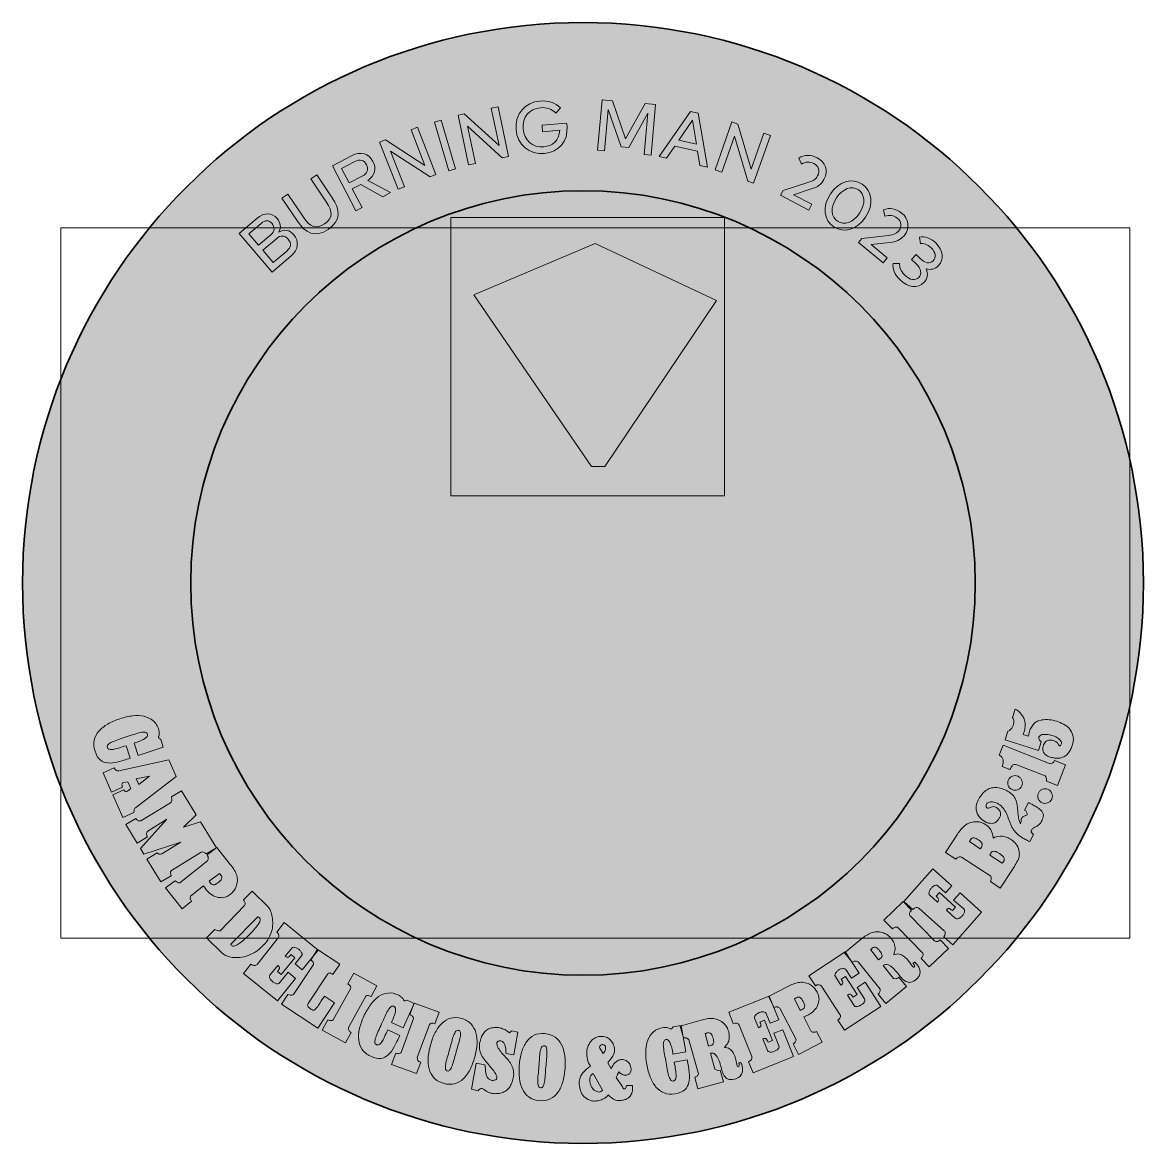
# Model space of a CAD drawing. Header units: millimetres. Extents: x 74.9 to 135, y -178.4 to -118.3.
import ezdxf

# ---------------------------------------------------------------- set-up
doc = ezdxf.new("R2010")
doc.units = ezdxf.units.MM
doc.header["$MEASUREMENT"] = 0
doc.layers.add('Layer 1', color=7, linetype='Continuous', lineweight=0)
picture_1 = doc.add_image_def('image1.png', size_in_pixel=(2001, 1330))
picture_2 = doc.add_image_def('image2.png', size_in_pixel=(363, 369))

# ---------------------------------------------------------------- blocks, each defined once
blk = doc.blocks.new('Block_0')
at = {"layer": 'Layer 1'}
blk.add_lwpolyline([(105.402, -142.101), (99.107, -132.912), (105.605, -130.17), (112.103, -133.216), (106.113, -142.101)], close=True, dxfattribs=at)
image = blk.add_image(picture_2, insert=(97.869, -143.67), size_in_units=(14.651, 14.893), dxfattribs=at)
blk = doc.blocks.new('Block_1')
at = {"layer": 'Layer 1'}
h = blk.add_hatch(color=250, dxfattribs=at)
h.dxf.hatch_style = 2
edge = h.paths.add_edge_path()
edge.add_spline(control_points=[(100.404, -122.85), (100.404, -122.85), (100.961, -125.511), (100.961, -125.511), (100.961, -125.511), (100.631, -125.58), (100.631, -125.58), (100.631, -125.58), (98.77, -123.879), (98.77, -123.879), (98.77, -123.879), (99.19, -125.882), (99.19, -125.882), (99.19, -125.882), (98.825, -125.958), (98.825, -125.958), (98.825, -125.958), (98.268, -123.298), (98.268, -123.298), (98.268, -123.298), (98.598, -123.229), (98.598, -123.229), (98.598, -123.229), (100.459, -124.93), (100.459, -124.93), (100.459, -124.93), (100.039, -122.927), (100.039, -122.927), (100.039, -122.927), (100.404, -122.85), (100.404, -122.85)], knot_values=[0, 0, 0, 0, 1, 1, 1, 2, 2, 2, 3, 3, 3, 4, 4, 4, 5, 5, 5, 6, 6, 6, 7, 7, 7, 8, 8, 8, 9, 9, 9, 10, 10, 10, 10], degree=3, periodic=0)
h = blk.add_hatch(color=250, dxfattribs=at)
h.dxf.hatch_style = 2
edge = h.paths.add_edge_path()
edge.add_spline(control_points=[(104.095, -123.887), (104.165, -124.71), (103.649, -125.283), (102.884, -125.348), (102.08, -125.416), (101.436, -124.891), (101.365, -124.06), (101.293, -123.214), (101.868, -122.608), (102.645, -122.542), (103.07, -122.506), (103.478, -122.635), (103.747, -122.904), (103.747, -122.904), (103.502, -123.186), (103.502, -123.186), (103.284, -122.959), (102.988, -122.871), (102.675, -122.898), (102.069, -122.949), (101.699, -123.413), (101.751, -124.027), (101.804, -124.646), (102.251, -125.044), (102.849, -124.993), (103.309, -124.954), (103.682, -124.669), (103.705, -124.106), (103.705, -124.106), (102.789, -124.184), (102.789, -124.184), (102.789, -124.184), (102.759, -123.837), (102.759, -123.837), (102.759, -123.837), (104.069, -123.725), (104.069, -123.725), (104.081, -123.767), (104.086, -123.79), (104.095, -123.887)], knot_values=[0, 0, 0, 0, 1, 1, 1, 2, 2, 2, 3, 3, 3, 4, 4, 4, 5, 5, 5, 6, 6, 6, 7, 7, 7, 8, 8, 8, 9, 9, 9, 10, 10, 10, 11, 11, 11, 12, 12, 12, 13, 13, 13, 13], degree=3, periodic=0)
h = blk.add_hatch(color=250, dxfattribs=at)
h.dxf.hatch_style = 2
edge = h.paths.add_edge_path()
edge.add_spline(control_points=[(108.6, -125.437), (108.6, -125.437), (108.229, -125.404), (108.229, -125.404), (108.229, -125.404), (108.426, -123.189), (108.426, -123.189), (108.426, -123.189), (107.397, -125.034), (107.397, -125.034), (107.397, -125.034), (106.988, -124.997), (106.988, -124.997), (106.988, -124.997), (106.301, -123), (106.301, -123), (106.301, -123), (106.103, -125.214), (106.103, -125.214), (106.103, -125.214), (105.732, -125.181), (105.732, -125.181), (105.732, -125.181), (105.973, -122.476), (105.973, -122.476), (105.973, -122.476), (106.53, -122.525), (106.53, -122.525), (106.53, -122.525), (107.232, -124.567), (107.232, -124.567), (107.232, -124.567), (108.285, -122.682), (108.285, -122.682), (108.285, -122.682), (108.841, -122.731), (108.841, -122.731), (108.841, -122.731), (108.6, -125.437), (108.6, -125.437)], knot_values=[0, 0, 0, 0, 1, 1, 1, 2, 2, 2, 3, 3, 3, 4, 4, 4, 5, 5, 5, 6, 6, 6, 7, 7, 7, 8, 8, 8, 9, 9, 9, 10, 10, 10, 11, 11, 11, 12, 12, 12, 13, 13, 13, 13], degree=3, periodic=0)
h = blk.add_hatch(color=250, dxfattribs=at)
h.dxf.hatch_style = 2
edge = h.paths.add_edge_path()
edge.add_spline(control_points=[(98.133, -126.171), (98.133, -126.171), (97.776, -126.278), (97.776, -126.278), (97.776, -126.278), (96.999, -123.674), (96.999, -123.674), (96.999, -123.674), (97.357, -123.568), (97.357, -123.568), (97.357, -123.568), (98.133, -126.171), (98.133, -126.171)], knot_values=[0, 0, 0, 0, 1, 1, 1, 2, 2, 2, 3, 3, 3, 4, 4, 4, 4], degree=3, periodic=0)
h = blk.add_hatch(color=250, dxfattribs=at)
h.dxf.hatch_style = 2
edge = h.paths.add_edge_path()
edge.add_spline(control_points=[(111.025, -124.852), (111.025, -124.852), (110.82, -123.561), (110.82, -123.561), (110.82, -123.561), (110.082, -124.642), (110.082, -124.642), (110.082, -124.642), (111.025, -124.852), (111.025, -124.852)], knot_values=[0, 0, 0, 0, 1, 1, 1, 2, 2, 2, 3, 3, 3, 3], degree=3, periodic=0)
edge = h.paths.add_edge_path()
edge.add_spline(control_points=[(111.085, -125.223), (111.085, -125.223), (109.869, -124.952), (109.869, -124.952), (109.869, -124.952), (109.426, -125.601), (109.426, -125.601), (109.426, -125.601), (109.02, -125.511), (109.02, -125.511), (109.02, -125.511), (110.703, -123.101), (110.703, -123.101), (110.703, -123.101), (111.116, -123.194), (111.116, -123.194), (111.116, -123.194), (111.616, -126.09), (111.616, -126.09), (111.616, -126.09), (111.211, -125.999), (111.211, -125.999), (111.211, -125.999), (111.085, -125.223), (111.085, -125.223)], knot_values=[0, 0, 0, 0, 1, 1, 1, 2, 2, 2, 3, 3, 3, 4, 4, 4, 5, 5, 5, 6, 6, 6, 7, 7, 7, 8, 8, 8, 8], degree=3, periodic=0)
h = blk.add_hatch(color=250, dxfattribs=at)
h.dxf.hatch_style = 2
edge = h.paths.add_edge_path()
edge.add_spline(control_points=[(96.093, -123.944), (96.093, -123.944), (97.08, -126.476), (97.08, -126.476), (97.08, -126.476), (96.766, -126.599), (96.766, -126.599), (96.766, -126.599), (94.651, -125.227), (94.651, -125.227), (94.651, -125.227), (95.395, -127.133), (95.395, -127.133), (95.395, -127.133), (95.048, -127.269), (95.048, -127.269), (95.048, -127.269), (94.06, -124.736), (94.06, -124.736), (94.06, -124.736), (94.375, -124.614), (94.375, -124.614), (94.375, -124.614), (96.489, -125.986), (96.489, -125.986), (96.489, -125.986), (95.746, -124.079), (95.746, -124.079), (95.746, -124.079), (96.093, -123.944), (96.093, -123.944)], knot_values=[0, 0, 0, 0, 1, 1, 1, 2, 2, 2, 3, 3, 3, 4, 4, 4, 5, 5, 5, 6, 6, 6, 7, 7, 7, 8, 8, 8, 9, 9, 9, 10, 10, 10, 10], degree=3, periodic=0)
h = blk.add_hatch(color=250, dxfattribs=at)
h.dxf.hatch_style = 2
edge = h.paths.add_edge_path()
edge.add_spline(control_points=[(114.982, -124.381), (114.982, -124.381), (114.086, -126.943), (114.086, -126.943), (114.086, -126.943), (113.767, -126.832), (113.767, -126.832), (113.767, -126.832), (113.055, -124.417), (113.055, -124.417), (113.055, -124.417), (112.38, -126.346), (112.38, -126.346), (112.38, -126.346), (112.028, -126.223), (112.028, -126.223), (112.028, -126.223), (112.925, -123.661), (112.925, -123.661), (112.925, -123.661), (113.244, -123.772), (113.244, -123.772), (113.244, -123.772), (113.956, -126.187), (113.956, -126.187), (113.956, -126.187), (114.631, -124.258), (114.631, -124.258), (114.631, -124.258), (114.982, -124.381), (114.982, -124.381)], knot_values=[0, 0, 0, 0, 1, 1, 1, 2, 2, 2, 3, 3, 3, 4, 4, 4, 5, 5, 5, 6, 6, 6, 7, 7, 7, 8, 8, 8, 9, 9, 9, 10, 10, 10, 10], degree=3, periodic=0)
h = blk.add_hatch(color=250, dxfattribs=at)
h.dxf.hatch_style = 2
edge = h.paths.add_edge_path()
edge.add_spline(control_points=[(92.438, -126.93), (92.438, -126.93), (93.136, -126.565), (93.136, -126.565), (93.418, -126.417), (93.494, -126.202), (93.363, -125.951), (93.232, -125.7), (93.012, -125.64), (92.73, -125.787), (92.73, -125.787), (92.031, -126.152), (92.031, -126.152), (92.031, -126.152), (92.438, -126.93), (92.438, -126.93)], knot_values=[0, 0, 0, 0, 1, 1, 1, 2, 2, 2, 3, 3, 3, 4, 4, 4, 5, 5, 5, 5], degree=3, periodic=0)
edge = h.paths.add_edge_path()
edge.add_spline(control_points=[(93.061, -127.007), (93.061, -127.007), (92.603, -127.246), (92.603, -127.246), (92.603, -127.246), (93.125, -128.244), (93.125, -128.244), (93.125, -128.244), (92.794, -128.416), (92.794, -128.416), (92.794, -128.416), (91.536, -126.009), (91.536, -126.009), (91.536, -126.009), (92.564, -125.471), (92.564, -125.471), (93.046, -125.219), (93.489, -125.355), (93.707, -125.772), (93.903, -126.147), (93.807, -126.542), (93.437, -126.797), (93.437, -126.797), (94.648, -127.447), (94.648, -127.447), (94.648, -127.447), (94.229, -127.667), (94.229, -127.667), (94.229, -127.667), (93.061, -127.007), (93.061, -127.007)], knot_values=[0, 0, 0, 0, 1, 1, 1, 2, 2, 2, 3, 3, 3, 4, 4, 4, 5, 5, 5, 6, 6, 6, 7, 7, 7, 8, 8, 8, 9, 9, 9, 10, 10, 10, 10], degree=3, periodic=0)
h = blk.add_hatch(color=250, dxfattribs=at)
h.dxf.hatch_style = 2
edge = h.paths.add_edge_path()
edge.add_spline(control_points=[(117.208, -128.072), (117.208, -128.072), (117.046, -128.382), (117.046, -128.382), (117.046, -128.382), (115.529, -127.589), (115.529, -127.589), (115.529, -127.589), (115.661, -127.338), (115.661, -127.338), (115.661, -127.338), (115.659, -127.333), (115.659, -127.333), (115.659, -127.333), (117.04, -126.885), (117.04, -126.885), (117.272, -126.81), (117.411, -126.746), (117.511, -126.554), (117.652, -126.285), (117.58, -126.029), (117.308, -125.887), (117.095, -125.775), (116.858, -125.792), (116.643, -125.92), (116.643, -125.92), (116.503, -125.593), (116.503, -125.593), (116.801, -125.407), (117.167, -125.41), (117.484, -125.576), (117.917, -125.802), (118.105, -126.255), (117.85, -126.744), (117.708, -127.016), (117.511, -127.14), (117.169, -127.251), (117.169, -127.251), (116.221, -127.556), (116.221, -127.556), (116.221, -127.556), (117.208, -128.072), (117.208, -128.072)], knot_values=[0, 0, 0, 0, 1, 1, 1, 2, 2, 2, 3, 3, 3, 4, 4, 4, 5, 5, 5, 6, 6, 6, 7, 7, 7, 8, 8, 8, 9, 9, 9, 10, 10, 10, 11, 11, 11, 12, 12, 12, 13, 13, 13, 14, 14, 14, 14], degree=3, periodic=0)
h = blk.add_hatch(color=250, dxfattribs=at)
h.dxf.hatch_style = 2
edge = h.paths.add_edge_path()
edge.add_spline(control_points=[(89.661, -128.974), (89.661, -128.974), (88.835, -127.747), (88.835, -127.747), (88.835, -127.747), (89.157, -127.531), (89.157, -127.531), (89.157, -127.531), (89.983, -128.757), (89.983, -128.757), (90.361, -129.317), (90.671, -129.417), (91.113, -129.12), (91.55, -128.825), (91.582, -128.503), (91.2, -127.937), (91.2, -127.937), (90.374, -126.711), (90.374, -126.711), (90.374, -126.711), (90.696, -126.494), (90.696, -126.494), (90.696, -126.494), (91.522, -127.72), (91.522, -127.72), (91.936, -128.335), (92.033, -128.93), (91.312, -129.416), (90.601, -129.895), (90.085, -129.602), (89.661, -128.974)], knot_values=[0, 0, 0, 0, 1, 1, 1, 2, 2, 2, 3, 3, 3, 4, 4, 4, 5, 5, 5, 6, 6, 6, 7, 7, 7, 8, 8, 8, 9, 9, 9, 10, 10, 10, 10], degree=3, periodic=0)
h = blk.add_hatch(color=250, dxfattribs=at)
h.dxf.hatch_style = 2
edge = h.paths.add_edge_path()
edge.add_spline(control_points=[(119.757, -128.544), (120.088, -128.042), (120.052, -127.525), (119.693, -127.288), (119.339, -127.055), (118.853, -127.222), (118.519, -127.728), (118.186, -128.233), (118.224, -128.747), (118.577, -128.979), (118.937, -129.217), (119.426, -129.046), (119.757, -128.544)], knot_values=[0, 0, 0, 0, 1, 1, 1, 2, 2, 2, 3, 3, 3, 4, 4, 4, 4], degree=3, periodic=0)
edge = h.paths.add_edge_path()
edge.add_spline(control_points=[(118.195, -127.514), (118.642, -126.837), (119.351, -126.635), (119.889, -126.99), (120.434, -127.349), (120.526, -128.084), (120.081, -128.758), (119.637, -129.432), (118.925, -129.637), (118.38, -129.278), (117.842, -128.923), (117.748, -128.191), (118.195, -127.514)], knot_values=[0, 0, 0, 0, 1, 1, 1, 2, 2, 2, 3, 3, 3, 4, 4, 4, 4], degree=3, periodic=0)
h = blk.add_hatch(color=250, dxfattribs=at)
h.dxf.hatch_style = 2
edge = h.paths.add_edge_path()
edge.add_spline(control_points=[(121.243, -130.929), (121.243, -130.929), (121.023, -131.2), (121.023, -131.2), (121.023, -131.2), (119.694, -130.122), (119.694, -130.122), (119.694, -130.122), (119.872, -129.902), (119.872, -129.902), (119.872, -129.902), (119.872, -129.897), (119.872, -129.897), (119.872, -129.897), (121.314, -129.732), (121.314, -129.732), (121.557, -129.704), (121.705, -129.669), (121.842, -129.501), (122.032, -129.266), (122.013, -129), (121.775, -128.807), (121.588, -128.655), (121.353, -128.625), (121.116, -128.707), (121.116, -128.707), (121.044, -128.359), (121.044, -128.359), (121.373, -128.236), (121.731, -128.312), (122.008, -128.537), (122.388, -128.845), (122.483, -129.326), (122.136, -129.754), (121.943, -129.992), (121.725, -130.076), (121.368, -130.116), (121.368, -130.116), (120.378, -130.227), (120.378, -130.227), (120.378, -130.227), (121.243, -130.929), (121.243, -130.929)], knot_values=[0, 0, 0, 0, 1, 1, 1, 2, 2, 2, 3, 3, 3, 4, 4, 4, 5, 5, 5, 6, 6, 6, 7, 7, 7, 8, 8, 8, 9, 9, 9, 10, 10, 10, 11, 11, 11, 12, 12, 12, 13, 13, 13, 14, 14, 14, 14], degree=3, periodic=0)
h = blk.add_hatch(color=250, dxfattribs=at)
h.dxf.hatch_style = 2
edge = h.paths.add_edge_path()
edge.add_spline(control_points=[(89.17, -129.938), (88.991, -129.728), (88.769, -129.713), (88.536, -129.912), (88.536, -129.912), (87.812, -130.53), (87.812, -130.53), (87.812, -130.53), (88.373, -131.189), (88.373, -131.189), (88.373, -131.189), (89.097, -130.571), (89.097, -130.571), (89.331, -130.372), (89.349, -130.148), (89.17, -129.938)], knot_values=[0, 0, 0, 0, 1, 1, 1, 2, 2, 2, 3, 3, 3, 4, 4, 4, 5, 5, 5, 5], degree=3, periodic=0)
edge = h.paths.add_edge_path()
edge.add_spline(control_points=[(87.063, -129.652), (87.063, -129.652), (87.585, -130.264), (87.585, -130.264), (87.585, -130.264), (88.241, -129.704), (88.241, -129.704), (88.46, -129.518), (88.466, -129.298), (88.285, -129.085), (88.136, -128.911), (87.938, -128.906), (87.719, -129.093), (87.719, -129.093), (87.063, -129.652), (87.063, -129.652)], knot_values=[0, 0, 0, 0, 1, 1, 1, 2, 2, 2, 3, 3, 3, 4, 4, 4, 5, 5, 5, 5], degree=3, periodic=0)
edge = h.paths.add_edge_path()
edge.add_spline(control_points=[(89.476, -129.698), (89.76, -130.032), (89.726, -130.495), (89.324, -130.837), (89.324, -130.837), (88.316, -131.696), (88.316, -131.696), (88.316, -131.696), (86.553, -129.628), (86.553, -129.628), (86.553, -129.628), (87.493, -128.827), (87.493, -128.827), (87.883, -128.494), (88.308, -128.514), (88.58, -128.833), (88.769, -129.055), (88.803, -129.322), (88.669, -129.554), (88.958, -129.384), (89.254, -129.438), (89.476, -129.698)], knot_values=[0, 0, 0, 0, 1, 1, 1, 2, 2, 2, 3, 3, 3, 4, 4, 4, 5, 5, 5, 6, 6, 6, 7, 7, 7, 7], degree=3, periodic=0)
h = blk.add_hatch(color=250, dxfattribs=at)
h.dxf.hatch_style = 2
edge = h.paths.add_edge_path()
edge.add_spline(control_points=[(123.201, -132.265), (122.881, -132.594), (122.359, -132.535), (121.928, -132.115), (121.635, -131.831), (121.518, -131.511), (121.548, -131.247), (121.548, -131.247), (121.902, -131.234), (121.902, -131.234), (121.882, -131.427), (121.948, -131.637), (122.174, -131.857), (122.46, -132.135), (122.747, -132.176), (122.928, -131.989), (123.107, -131.805), (123.059, -131.526), (122.772, -131.247), (122.772, -131.247), (122.539, -131.02), (122.539, -131.02), (122.539, -131.02), (122.788, -130.764), (122.788, -130.764), (122.788, -130.764), (123.013, -130.983), (123.013, -130.983), (123.264, -131.227), (123.519, -131.275), (123.701, -131.089), (123.866, -130.919), (123.857, -130.666), (123.582, -130.398), (123.378, -130.201), (123.185, -130.143), (123.01, -130.184), (123.01, -130.184), (122.972, -129.827), (122.972, -129.827), (123.246, -129.769), (123.561, -129.88), (123.831, -130.142), (124.231, -130.532), (124.301, -131.028), (123.985, -131.354), (123.803, -131.54), (123.568, -131.593), (123.328, -131.528), (123.433, -131.793), (123.401, -132.059), (123.201, -132.265)], knot_values=[0, 0, 0, 0, 1, 1, 1, 2, 2, 2, 3, 3, 3, 4, 4, 4, 5, 5, 5, 6, 6, 6, 7, 7, 7, 8, 8, 8, 9, 9, 9, 10, 10, 10, 11, 11, 11, 12, 12, 12, 13, 13, 13, 14, 14, 14, 15, 15, 15, 16, 16, 16, 17, 17, 17, 17], degree=3, periodic=0)
for points, knots in [([(100.404, -122.85), (100.404, -122.85), (100.961, -125.511), (100.961, -125.511), (100.961, -125.511), (100.631, -125.58), (100.631, -125.58), (100.631, -125.58), (98.77, -123.879), (98.77, -123.879), (98.77, -123.879), (99.19, -125.882), (99.19, -125.882), (99.19, -125.882), (98.825, -125.958), (98.825, -125.958), (98.825, -125.958), (98.268, -123.298), (98.268, -123.298), (98.268, -123.298), (98.598, -123.229), (98.598, -123.229), (98.598, -123.229), (100.459, -124.93), (100.459, -124.93), (100.459, -124.93), (100.039, -122.927), (100.039, -122.927), (100.039, -122.927), (100.404, -122.85), (100.404, -122.85)], [0, 0, 0, 0, 1, 1, 1, 2, 2, 2, 3, 3, 3, 4, 4, 4, 5, 5, 5, 6, 6, 6, 7, 7, 7, 8, 8, 8, 9, 9, 9, 10, 10, 10, 10]), ([(104.095, -123.887), (104.165, -124.71), (103.649, -125.283), (102.884, -125.348), (102.08, -125.416), (101.436, -124.891), (101.365, -124.06), (101.293, -123.214), (101.868, -122.608), (102.645, -122.542), (103.07, -122.506), (103.478, -122.635), (103.747, -122.904), (103.747, -122.904), (103.502, -123.186), (103.502, -123.186), (103.284, -122.959), (102.988, -122.871), (102.675, -122.898), (102.069, -122.949), (101.699, -123.413), (101.751, -124.027), (101.804, -124.646), (102.251, -125.044), (102.849, -124.993), (103.309, -124.954), (103.682, -124.669), (103.705, -124.106), (103.705, -124.106), (102.789, -124.184), (102.789, -124.184), (102.789, -124.184), (102.759, -123.837), (102.759, -123.837), (102.759, -123.837), (104.069, -123.725), (104.069, -123.725), (104.081, -123.767), (104.086, -123.79), (104.095, -123.887)], [0, 0, 0, 0, 1, 1, 1, 2, 2, 2, 3, 3, 3, 4, 4, 4, 5, 5, 5, 6, 6, 6, 7, 7, 7, 8, 8, 8, 9, 9, 9, 10, 10, 10, 11, 11, 11, 12, 12, 12, 13, 13, 13, 13]), ([(108.6, -125.437), (108.6, -125.437), (108.229, -125.404), (108.229, -125.404), (108.229, -125.404), (108.426, -123.189), (108.426, -123.189), (108.426, -123.189), (107.397, -125.034), (107.397, -125.034), (107.397, -125.034), (106.988, -124.997), (106.988, -124.997), (106.988, -124.997), (106.301, -123), (106.301, -123), (106.301, -123), (106.103, -125.214), (106.103, -125.214), (106.103, -125.214), (105.732, -125.181), (105.732, -125.181), (105.732, -125.181), (105.973, -122.476), (105.973, -122.476), (105.973, -122.476), (106.53, -122.525), (106.53, -122.525), (106.53, -122.525), (107.232, -124.567), (107.232, -124.567), (107.232, -124.567), (108.285, -122.682), (108.285, -122.682), (108.285, -122.682), (108.841, -122.731), (108.841, -122.731), (108.841, -122.731), (108.6, -125.437), (108.6, -125.437)], [0, 0, 0, 0, 1, 1, 1, 2, 2, 2, 3, 3, 3, 4, 4, 4, 5, 5, 5, 6, 6, 6, 7, 7, 7, 8, 8, 8, 9, 9, 9, 10, 10, 10, 11, 11, 11, 12, 12, 12, 13, 13, 13, 13]), ([(98.133, -126.171), (98.133, -126.171), (97.776, -126.278), (97.776, -126.278), (97.776, -126.278), (96.999, -123.674), (96.999, -123.674), (96.999, -123.674), (97.357, -123.568), (97.357, -123.568), (97.357, -123.568), (98.133, -126.171), (98.133, -126.171)], [0, 0, 0, 0, 1, 1, 1, 2, 2, 2, 3, 3, 3, 4, 4, 4, 4]), ([(111.085, -125.223), (111.085, -125.223), (109.869, -124.952), (109.869, -124.952), (109.869, -124.952), (109.426, -125.601), (109.426, -125.601), (109.426, -125.601), (109.02, -125.511), (109.02, -125.511), (109.02, -125.511), (110.703, -123.101), (110.703, -123.101), (110.703, -123.101), (111.116, -123.194), (111.116, -123.194), (111.116, -123.194), (111.616, -126.09), (111.616, -126.09), (111.616, -126.09), (111.211, -125.999), (111.211, -125.999), (111.211, -125.999), (111.085, -125.223), (111.085, -125.223)], [0, 0, 0, 0, 1, 1, 1, 2, 2, 2, 3, 3, 3, 4, 4, 4, 5, 5, 5, 6, 6, 6, 7, 7, 7, 8, 8, 8, 8]), ([(111.025, -124.852), (111.025, -124.852), (110.82, -123.561), (110.82, -123.561), (110.82, -123.561), (110.082, -124.642), (110.082, -124.642), (110.082, -124.642), (111.025, -124.852), (111.025, -124.852)], [0, 0, 0, 0, 1, 1, 1, 2, 2, 2, 3, 3, 3, 3]), ([(96.093, -123.944), (96.093, -123.944), (97.08, -126.476), (97.08, -126.476), (97.08, -126.476), (96.766, -126.599), (96.766, -126.599), (96.766, -126.599), (94.651, -125.227), (94.651, -125.227), (94.651, -125.227), (95.395, -127.133), (95.395, -127.133), (95.395, -127.133), (95.048, -127.269), (95.048, -127.269), (95.048, -127.269), (94.06, -124.736), (94.06, -124.736), (94.06, -124.736), (94.375, -124.614), (94.375, -124.614), (94.375, -124.614), (96.489, -125.986), (96.489, -125.986), (96.489, -125.986), (95.746, -124.079), (95.746, -124.079), (95.746, -124.079), (96.093, -123.944), (96.093, -123.944)], [0, 0, 0, 0, 1, 1, 1, 2, 2, 2, 3, 3, 3, 4, 4, 4, 5, 5, 5, 6, 6, 6, 7, 7, 7, 8, 8, 8, 9, 9, 9, 10, 10, 10, 10]), ([(114.982, -124.381), (114.982, -124.381), (114.086, -126.943), (114.086, -126.943), (114.086, -126.943), (113.767, -126.832), (113.767, -126.832), (113.767, -126.832), (113.055, -124.417), (113.055, -124.417), (113.055, -124.417), (112.38, -126.346), (112.38, -126.346), (112.38, -126.346), (112.028, -126.223), (112.028, -126.223), (112.028, -126.223), (112.925, -123.661), (112.925, -123.661), (112.925, -123.661), (113.244, -123.772), (113.244, -123.772), (113.244, -123.772), (113.956, -126.187), (113.956, -126.187), (113.956, -126.187), (114.631, -124.258), (114.631, -124.258), (114.631, -124.258), (114.982, -124.381), (114.982, -124.381)], [0, 0, 0, 0, 1, 1, 1, 2, 2, 2, 3, 3, 3, 4, 4, 4, 5, 5, 5, 6, 6, 6, 7, 7, 7, 8, 8, 8, 9, 9, 9, 10, 10, 10, 10]), ([(93.061, -127.007), (93.061, -127.007), (92.603, -127.246), (92.603, -127.246), (92.603, -127.246), (93.125, -128.244), (93.125, -128.244), (93.125, -128.244), (92.794, -128.416), (92.794, -128.416), (92.794, -128.416), (91.536, -126.009), (91.536, -126.009), (91.536, -126.009), (92.564, -125.471), (92.564, -125.471), (93.046, -125.219), (93.489, -125.355), (93.707, -125.772), (93.903, -126.147), (93.807, -126.542), (93.437, -126.797), (93.437, -126.797), (94.648, -127.447), (94.648, -127.447), (94.648, -127.447), (94.229, -127.667), (94.229, -127.667), (94.229, -127.667), (93.061, -127.007), (93.061, -127.007)], [0, 0, 0, 0, 1, 1, 1, 2, 2, 2, 3, 3, 3, 4, 4, 4, 5, 5, 5, 6, 6, 6, 7, 7, 7, 8, 8, 8, 9, 9, 9, 10, 10, 10, 10]), ([(117.208, -128.072), (117.208, -128.072), (117.046, -128.382), (117.046, -128.382), (117.046, -128.382), (115.529, -127.589), (115.529, -127.589), (115.529, -127.589), (115.661, -127.338), (115.661, -127.338), (115.661, -127.338), (115.659, -127.333), (115.659, -127.333), (115.659, -127.333), (117.04, -126.885), (117.04, -126.885), (117.272, -126.81), (117.411, -126.746), (117.511, -126.554), (117.652, -126.285), (117.58, -126.029), (117.308, -125.887), (117.095, -125.775), (116.858, -125.792), (116.643, -125.92), (116.643, -125.92), (116.503, -125.593), (116.503, -125.593), (116.801, -125.407), (117.167, -125.41), (117.484, -125.576), (117.917, -125.802), (118.105, -126.255), (117.85, -126.744), (117.708, -127.016), (117.511, -127.14), (117.169, -127.251), (117.169, -127.251), (116.221, -127.556), (116.221, -127.556), (116.221, -127.556), (117.208, -128.072), (117.208, -128.072)], [0, 0, 0, 0, 1, 1, 1, 2, 2, 2, 3, 3, 3, 4, 4, 4, 5, 5, 5, 6, 6, 6, 7, 7, 7, 8, 8, 8, 9, 9, 9, 10, 10, 10, 11, 11, 11, 12, 12, 12, 13, 13, 13, 14, 14, 14, 14]), ([(92.438, -126.93), (92.438, -126.93), (93.136, -126.565), (93.136, -126.565), (93.418, -126.417), (93.494, -126.202), (93.363, -125.951), (93.232, -125.7), (93.012, -125.64), (92.73, -125.787), (92.73, -125.787), (92.031, -126.152), (92.031, -126.152), (92.031, -126.152), (92.438, -126.93), (92.438, -126.93)], [0, 0, 0, 0, 1, 1, 1, 2, 2, 2, 3, 3, 3, 4, 4, 4, 5, 5, 5, 5]), ([(89.661, -128.974), (89.661, -128.974), (88.835, -127.747), (88.835, -127.747), (88.835, -127.747), (89.157, -127.531), (89.157, -127.531), (89.157, -127.531), (89.983, -128.757), (89.983, -128.757), (90.361, -129.317), (90.671, -129.417), (91.113, -129.12), (91.55, -128.825), (91.582, -128.503), (91.2, -127.937), (91.2, -127.937), (90.374, -126.711), (90.374, -126.711), (90.374, -126.711), (90.696, -126.494), (90.696, -126.494), (90.696, -126.494), (91.522, -127.72), (91.522, -127.72), (91.936, -128.335), (92.033, -128.93), (91.312, -129.416), (90.601, -129.895), (90.085, -129.602), (89.661, -128.974)], [0, 0, 0, 0, 1, 1, 1, 2, 2, 2, 3, 3, 3, 4, 4, 4, 5, 5, 5, 6, 6, 6, 7, 7, 7, 8, 8, 8, 9, 9, 9, 10, 10, 10, 10]), ([(118.195, -127.514), (118.642, -126.837), (119.351, -126.635), (119.889, -126.99), (120.434, -127.349), (120.526, -128.084), (120.081, -128.758), (119.637, -129.432), (118.925, -129.637), (118.38, -129.278), (117.842, -128.923), (117.748, -128.191), (118.195, -127.514)], [0, 0, 0, 0, 1, 1, 1, 2, 2, 2, 3, 3, 3, 4, 4, 4, 4]), ([(119.757, -128.544), (120.088, -128.042), (120.052, -127.525), (119.693, -127.288), (119.339, -127.055), (118.853, -127.222), (118.519, -127.728), (118.186, -128.233), (118.224, -128.747), (118.577, -128.979), (118.937, -129.217), (119.426, -129.046), (119.757, -128.544)], [0, 0, 0, 0, 1, 1, 1, 2, 2, 2, 3, 3, 3, 4, 4, 4, 4]), ([(121.243, -130.929), (121.243, -130.929), (121.023, -131.2), (121.023, -131.2), (121.023, -131.2), (119.694, -130.122), (119.694, -130.122), (119.694, -130.122), (119.872, -129.902), (119.872, -129.902), (119.872, -129.902), (119.872, -129.897), (119.872, -129.897), (119.872, -129.897), (121.314, -129.732), (121.314, -129.732), (121.557, -129.704), (121.705, -129.669), (121.842, -129.501), (122.032, -129.266), (122.013, -129), (121.775, -128.807), (121.588, -128.655), (121.353, -128.625), (121.116, -128.707), (121.116, -128.707), (121.044, -128.359), (121.044, -128.359), (121.373, -128.236), (121.731, -128.312), (122.008, -128.537), (122.388, -128.845), (122.483, -129.326), (122.136, -129.754), (121.943, -129.992), (121.725, -130.076), (121.368, -130.116), (121.368, -130.116), (120.378, -130.227), (120.378, -130.227), (120.378, -130.227), (121.243, -130.929), (121.243, -130.929)], [0, 0, 0, 0, 1, 1, 1, 2, 2, 2, 3, 3, 3, 4, 4, 4, 5, 5, 5, 6, 6, 6, 7, 7, 7, 8, 8, 8, 9, 9, 9, 10, 10, 10, 11, 11, 11, 12, 12, 12, 13, 13, 13, 14, 14, 14, 14]), ([(89.476, -129.698), (89.76, -130.032), (89.726, -130.495), (89.324, -130.837), (89.324, -130.837), (88.316, -131.696), (88.316, -131.696), (88.316, -131.696), (86.553, -129.628), (86.553, -129.628), (86.553, -129.628), (87.493, -128.827), (87.493, -128.827), (87.883, -128.494), (88.308, -128.514), (88.58, -128.833), (88.769, -129.055), (88.803, -129.322), (88.669, -129.554), (88.958, -129.384), (89.254, -129.438), (89.476, -129.698)], [0, 0, 0, 0, 1, 1, 1, 2, 2, 2, 3, 3, 3, 4, 4, 4, 5, 5, 5, 6, 6, 6, 7, 7, 7, 7]), ([(87.063, -129.652), (87.063, -129.652), (87.585, -130.264), (87.585, -130.264), (87.585, -130.264), (88.241, -129.704), (88.241, -129.704), (88.46, -129.518), (88.466, -129.298), (88.285, -129.085), (88.136, -128.911), (87.938, -128.906), (87.719, -129.093), (87.719, -129.093), (87.063, -129.652), (87.063, -129.652)], [0, 0, 0, 0, 1, 1, 1, 2, 2, 2, 3, 3, 3, 4, 4, 4, 5, 5, 5, 5]), ([(89.17, -129.938), (88.991, -129.728), (88.769, -129.713), (88.536, -129.912), (88.536, -129.912), (87.812, -130.53), (87.812, -130.53), (87.812, -130.53), (88.373, -131.189), (88.373, -131.189), (88.373, -131.189), (89.097, -130.571), (89.097, -130.571), (89.331, -130.372), (89.349, -130.148), (89.17, -129.938)], [0, 0, 0, 0, 1, 1, 1, 2, 2, 2, 3, 3, 3, 4, 4, 4, 5, 5, 5, 5]), ([(123.201, -132.265), (122.881, -132.594), (122.359, -132.535), (121.928, -132.115), (121.635, -131.831), (121.518, -131.511), (121.548, -131.247), (121.548, -131.247), (121.902, -131.234), (121.902, -131.234), (121.882, -131.427), (121.948, -131.637), (122.174, -131.857), (122.46, -132.135), (122.747, -132.176), (122.928, -131.989), (123.107, -131.805), (123.059, -131.526), (122.772, -131.247), (122.772, -131.247), (122.539, -131.02), (122.539, -131.02), (122.539, -131.02), (122.788, -130.764), (122.788, -130.764), (122.788, -130.764), (123.013, -130.983), (123.013, -130.983), (123.264, -131.227), (123.519, -131.275), (123.701, -131.089), (123.866, -130.919), (123.857, -130.666), (123.582, -130.398), (123.378, -130.201), (123.185, -130.143), (123.01, -130.184), (123.01, -130.184), (122.972, -129.827), (122.972, -129.827), (123.246, -129.769), (123.561, -129.88), (123.831, -130.142), (124.231, -130.532), (124.301, -131.028), (123.985, -131.354), (123.803, -131.54), (123.568, -131.593), (123.328, -131.528), (123.433, -131.793), (123.401, -132.059), (123.201, -132.265)], [0, 0, 0, 0, 1, 1, 1, 2, 2, 2, 3, 3, 3, 4, 4, 4, 5, 5, 5, 6, 6, 6, 7, 7, 7, 8, 8, 8, 9, 9, 9, 10, 10, 10, 11, 11, 11, 12, 12, 12, 13, 13, 13, 14, 14, 14, 15, 15, 15, 16, 16, 16, 17, 17, 17, 17])]:
    blk.add_open_spline(points, degree=3, knots=knots, dxfattribs=at)
blk = doc.blocks.new('Block_2')
at = {"layer": 'Layer 1'}
h = blk.add_hatch(color=250, dxfattribs=at)
h.dxf.hatch_style = 2
edge = h.paths.add_edge_path()
edge.add_spline(control_points=[(80.916, -156.918), (81.031, -156.88), (81.136, -156.841), (81.231, -156.803), (81.326, -156.765), (81.406, -156.726), (81.471, -156.687), (81.535, -156.648), (81.582, -156.607), (81.612, -156.564), (81.641, -156.522), (81.648, -156.477), (81.633, -156.431), (81.614, -156.374), (81.572, -156.341), (81.508, -156.331), (81.443, -156.321), (81.36, -156.327), (81.26, -156.348), (81.159, -156.369), (81.045, -156.401), (80.916, -156.445), (80.788, -156.49), (80.65, -156.536), (80.503, -156.585), (80.355, -156.634), (80.215, -156.68), (80.083, -156.724), (79.952, -156.768), (79.841, -156.811), (79.747, -156.854), (79.654, -156.897), (79.583, -156.942), (79.534, -156.988), (79.486, -157.034), (79.47, -157.086), (79.489, -157.142), (79.507, -157.196), (79.542, -157.231), (79.593, -157.246), (79.645, -157.262), (79.712, -157.264), (79.795, -157.251), (79.878, -157.239), (79.978, -157.214), (80.094, -157.178), (80.21, -157.142), (80.342, -157.1), (80.49, -157.051), (80.49, -157.051), (80.712, -157.722), (80.712, -157.722), (80.476, -157.8), (80.259, -157.865), (80.06, -157.918), (79.86, -157.97), (79.681, -157.99), (79.521, -157.978), (79.362, -157.965), (79.224, -157.911), (79.107, -157.815), (78.991, -157.718), (78.898, -157.562), (78.829, -157.345), (78.76, -157.128), (78.746, -156.931), (78.788, -156.753), (78.83, -156.576), (78.913, -156.415), (79.037, -156.272), (79.161, -156.129), (79.32, -156.002), (79.512, -155.894), (79.705, -155.784), (79.919, -155.691), (80.155, -155.612), (80.391, -155.534), (80.62, -155.482), (80.843, -155.456), (81.066, -155.43), (81.271, -155.437), (81.456, -155.479), (81.642, -155.521), (81.803, -155.601), (81.941, -155.719), (82.078, -155.837), (82.18, -156.001), (82.247, -156.211), (82.261, -156.279), (82.268, -156.337), (82.267, -156.383), (82.266, -156.43), (82.263, -156.468), (82.256, -156.497), (82.25, -156.527), (82.242, -156.551), (82.234, -156.568), (82.227, -156.586), (82.225, -156.602), (82.228, -156.617), (82.232, -156.632), (82.243, -156.648), (82.26, -156.664), (82.278, -156.68), (82.309, -156.701), (82.353, -156.727), (82.353, -156.727), (82.485, -157.125), (82.485, -157.125), (82.485, -157.125), (81.133, -157.574), (81.133, -157.574), (81.133, -157.574), (80.916, -156.918), (80.916, -156.918)], knot_values=[0, 0, 0, 0, 1, 1, 1, 2, 2, 2, 3, 3, 3, 4, 4, 4, 5, 5, 5, 6, 6, 6, 7, 7, 7, 8, 8, 8, 9, 9, 9, 10, 10, 10, 11, 11, 11, 12, 12, 12, 13, 13, 13, 14, 14, 14, 15, 15, 15, 16, 16, 16, 17, 17, 17, 18, 18, 18, 19, 19, 19, 20, 20, 20, 21, 21, 21, 22, 22, 22, 23, 23, 23, 24, 24, 24, 25, 25, 25, 26, 26, 26, 27, 27, 27, 28, 28, 28, 29, 29, 29, 30, 30, 30, 31, 31, 31, 32, 32, 32, 33, 33, 33, 34, 34, 34, 35, 35, 35, 36, 36, 36, 37, 37, 37, 38, 38, 38, 38], degree=3, periodic=0)
h = blk.add_hatch(color=250, dxfattribs=at)
h.dxf.hatch_style = 2
edge = h.paths.add_edge_path()
edge.add_spline(control_points=[(127.698, -156.268), (127.725, -156.271), (127.755, -156.26), (127.788, -156.236), (127.822, -156.211), (127.853, -156.179), (127.882, -156.14), (127.911, -156.1), (127.937, -156.054), (127.96, -156.003), (127.983, -155.952), (127.998, -155.901), (128.007, -155.849), (128.016, -155.776), (128.015, -155.717), (128.002, -155.671), (127.99, -155.625), (127.971, -155.58), (127.947, -155.537), (127.947, -155.537), (128.086, -155.101), (128.086, -155.101), (128.135, -155.116), (128.177, -155.136), (128.211, -155.161), (128.245, -155.185), (128.276, -155.211), (128.302, -155.239), (128.329, -155.266), (128.352, -155.293), (128.372, -155.32), (128.392, -155.347), (128.411, -155.371), (128.428, -155.393), (128.488, -155.461), (128.534, -155.538), (128.565, -155.623), (128.596, -155.709), (128.614, -155.798), (128.619, -155.891), (128.623, -155.983), (128.616, -156.077), (128.598, -156.173), (128.58, -156.269), (128.552, -156.36), (128.513, -156.446), (128.513, -156.446), (128.806, -156.538), (128.806, -156.538), (128.815, -156.458), (128.832, -156.375), (128.856, -156.292), (128.879, -156.208), (128.912, -156.13), (128.954, -156.057), (128.997, -155.983), (129.048, -155.917), (129.109, -155.859), (129.169, -155.801), (129.241, -155.757), (129.324, -155.726), (129.447, -155.681), (129.576, -155.657), (129.71, -155.653), (129.844, -155.649), (129.978, -155.662), (130.111, -155.691), (130.244, -155.72), (130.374, -155.762), (130.5, -155.818), (130.626, -155.875), (130.743, -155.939), (130.85, -156.011), (130.908, -156.051), (130.96, -156.101), (131.006, -156.16), (131.052, -156.219), (131.091, -156.284), (131.122, -156.353), (131.153, -156.423), (131.175, -156.495), (131.188, -156.57), (131.201, -156.645), (131.204, -156.718), (131.198, -156.789), (131.187, -156.872), (131.169, -156.956), (131.142, -157.04), (131.117, -157.121), (131.084, -157.199), (131.044, -157.273), (131.004, -157.348), (130.959, -157.415), (130.908, -157.477), (130.858, -157.538), (130.802, -157.586), (130.742, -157.621), (130.669, -157.663), (130.596, -157.692), (130.523, -157.707), (130.451, -157.722), (130.377, -157.727), (130.302, -157.724), (130.227, -157.72), (130.153, -157.71), (130.078, -157.692), (130.004, -157.673), (129.931, -157.65), (129.858, -157.622), (129.778, -157.583), (129.714, -157.541), (129.664, -157.495), (129.615, -157.45), (129.583, -157.381), (129.569, -157.29), (129.561, -157.244), (129.561, -157.197), (129.569, -157.149), (129.576, -157.101), (129.588, -157.056), (129.606, -157.013), (129.624, -156.969), (129.646, -156.93), (129.672, -156.893), (129.699, -156.856), (129.726, -156.828), (129.754, -156.807), (129.788, -156.785), (129.827, -156.771), (129.87, -156.762), (129.914, -156.754), (129.958, -156.752), (130.003, -156.756), (130.048, -156.759), (130.094, -156.768), (130.141, -156.783), (130.185, -156.797), (130.227, -156.815), (130.267, -156.835), (130.292, -156.849), (130.314, -156.864), (130.331, -156.882), (130.349, -156.9), (130.363, -156.92), (130.376, -156.941), (130.388, -156.963), (130.401, -156.984), (130.414, -157.006), (130.428, -157.028), (130.445, -157.048), (130.466, -157.066), (130.482, -157.06), (130.498, -157.049), (130.515, -157.034), (130.532, -157.019), (130.546, -157.001), (130.557, -156.978), (130.568, -156.956), (130.574, -156.932), (130.574, -156.906), (130.574, -156.881), (130.566, -156.856), (130.549, -156.831), (130.506, -156.761), (130.448, -156.699), (130.373, -156.647), (130.299, -156.595), (130.216, -156.553), (130.126, -156.522), (130.036, -156.491), (129.942, -156.469), (129.845, -156.457), (129.749, -156.445), (129.66, -156.443), (129.579, -156.45), (129.54, -156.451), (129.502, -156.464), (129.463, -156.489), (129.424, -156.513), (129.39, -156.544), (129.362, -156.581), (129.348, -156.601), (129.342, -156.623), (129.345, -156.647), (129.349, -156.671), (129.356, -156.695), (129.369, -156.719), (129.382, -156.744), (129.399, -156.768), (129.42, -156.79), (129.441, -156.813), (129.463, -156.831), (129.486, -156.844), (129.486, -156.844), (129.34, -157.306), (129.34, -157.306), (129.34, -157.306), (127.55, -156.738), (127.55, -156.738), (127.55, -156.738), (127.698, -156.268), (127.698, -156.268)], knot_values=[0, 0, 0, 0, 1, 1, 1, 2, 2, 2, 3, 3, 3, 4, 4, 4, 5, 5, 5, 6, 6, 6, 7, 7, 7, 8, 8, 8, 9, 9, 9, 10, 10, 10, 11, 11, 11, 12, 12, 12, 13, 13, 13, 14, 14, 14, 15, 15, 15, 16, 16, 16, 17, 17, 17, 18, 18, 18, 19, 19, 19, 20, 20, 20, 21, 21, 21, 22, 22, 22, 23, 23, 23, 24, 24, 24, 25, 25, 25, 26, 26, 26, 27, 27, 27, 28, 28, 28, 29, 29, 29, 30, 30, 30, 31, 31, 31, 32, 32, 32, 33, 33, 33, 34, 34, 34, 35, 35, 35, 36, 36, 36, 37, 37, 37, 38, 38, 38, 39, 39, 39, 40, 40, 40, 41, 41, 41, 42, 42, 42, 43, 43, 43, 44, 44, 44, 45, 45, 45, 46, 46, 46, 47, 47, 47, 48, 48, 48, 49, 49, 49, 50, 50, 50, 51, 51, 51, 52, 52, 52, 53, 53, 53, 54, 54, 54, 55, 55, 55, 56, 56, 56, 57, 57, 57, 58, 58, 58, 59, 59, 59, 60, 60, 60, 61, 61, 61, 62, 62, 62, 63, 63, 63, 64, 64, 64, 65, 65, 65, 66, 66, 66, 67, 67, 67, 67], degree=3, periodic=0)
h = blk.add_hatch(color=250, dxfattribs=at)
h.dxf.hatch_style = 2
edge = h.paths.add_edge_path()
edge.add_spline(control_points=[(127.438, -157.02), (127.438, -157.02), (129.961, -158.015), (129.961, -158.015), (130.018, -158.013), (130.065, -157.995), (130.103, -157.963), (130.141, -157.93), (130.172, -157.894), (130.196, -157.853), (130.196, -157.853), (130.781, -158.084), (130.781, -158.084), (130.781, -158.084), (130.347, -159.185), (130.347, -159.185), (130.347, -159.185), (129.762, -158.955), (129.762, -158.955), (129.762, -158.891), (129.758, -158.832), (129.75, -158.779), (129.742, -158.725), (129.723, -158.69), (129.693, -158.673), (129.693, -158.673), (128.119, -158.053), (128.119, -158.053), (128.085, -158.055), (128.054, -158.06), (128.027, -158.066), (127.999, -158.072), (127.974, -158.084), (127.952, -158.101), (127.93, -158.119), (127.907, -158.146), (127.885, -158.181), (127.863, -158.217), (127.837, -158.264), (127.809, -158.322), (127.809, -158.322), (127.393, -158.158), (127.393, -158.158), (127.414, -158.1), (127.429, -158.041), (127.438, -157.982), (127.448, -157.923), (127.447, -157.867), (127.437, -157.815), (127.428, -157.762), (127.406, -157.714), (127.373, -157.671), (127.34, -157.627), (127.291, -157.591), (127.224, -157.562), (127.224, -157.562), (127.438, -157.02), (127.438, -157.02)], knot_values=[0, 0, 0, 0, 1, 1, 1, 2, 2, 2, 3, 3, 3, 4, 4, 4, 5, 5, 5, 6, 6, 6, 7, 7, 7, 8, 8, 8, 9, 9, 9, 10, 10, 10, 11, 11, 11, 12, 12, 12, 13, 13, 13, 14, 14, 14, 15, 15, 15, 16, 16, 16, 17, 17, 17, 18, 18, 18, 19, 19, 19, 19], degree=3, periodic=0)
h = blk.add_hatch(color=250, dxfattribs=at)
h.dxf.hatch_style = 2
edge = h.paths.add_edge_path()
edge.add_spline(control_points=[(81.749, -158.676), (81.749, -158.676), (81.029, -158.823), (81.029, -158.823), (81.029, -158.823), (81.172, -159.125), (81.172, -159.125), (81.172, -159.125), (81.749, -158.676), (81.749, -158.676)], knot_values=[0, 0, 0, 0, 1, 1, 1, 2, 2, 2, 3, 3, 3, 3], degree=3, periodic=0)
edge = h.paths.add_edge_path()
edge.add_spline(control_points=[(83.169, -158.696), (83.169, -158.696), (80.987, -160.385), (80.987, -160.385), (80.966, -160.394), (80.95, -160.409), (80.941, -160.429), (80.931, -160.449), (80.924, -160.47), (80.92, -160.493), (80.917, -160.516), (80.915, -160.54), (80.916, -160.563), (80.916, -160.587), (80.915, -160.608), (80.912, -160.626), (80.912, -160.626), (80.324, -160.889), (80.324, -160.889), (80.324, -160.889), (79.783, -159.678), (79.783, -159.678), (79.783, -159.678), (80.371, -159.415), (80.371, -159.415), (80.378, -159.431), (80.389, -159.447), (80.404, -159.461), (80.42, -159.476), (80.436, -159.487), (80.456, -159.496), (80.475, -159.504), (80.494, -159.509), (80.513, -159.509), (80.531, -159.509), (80.548, -159.504), (80.564, -159.494), (80.564, -159.494), (80.748, -159.345), (80.748, -159.345), (80.748, -159.345), (80.588, -158.987), (80.588, -158.987), (80.588, -158.987), (80.356, -159.03), (80.356, -159.03), (80.317, -159.031), (80.29, -159.053), (80.277, -159.095), (80.264, -159.138), (80.273, -159.196), (80.306, -159.269), (80.306, -159.269), (79.718, -159.532), (79.718, -159.532), (79.718, -159.532), (79.26, -158.508), (79.26, -158.508), (79.26, -158.508), (79.849, -158.246), (79.849, -158.246), (79.874, -158.277), (79.894, -158.302), (79.91, -158.32), (79.925, -158.339), (79.941, -158.354), (79.958, -158.367), (79.975, -158.379), (79.994, -158.388), (80.017, -158.394), (80.039, -158.399), (80.067, -158.403), (80.102, -158.404), (80.102, -158.404), (82.774, -157.81), (82.774, -157.81), (82.774, -157.81), (83.169, -158.696), (83.169, -158.696)], knot_values=[0, 0, 0, 0, 1, 1, 1, 2, 2, 2, 3, 3, 3, 4, 4, 4, 5, 5, 5, 6, 6, 6, 7, 7, 7, 8, 8, 8, 9, 9, 9, 10, 10, 10, 11, 11, 11, 12, 12, 12, 13, 13, 13, 14, 14, 14, 15, 15, 15, 16, 16, 16, 17, 17, 17, 18, 18, 18, 19, 19, 19, 20, 20, 20, 21, 21, 21, 22, 22, 22, 23, 23, 23, 24, 24, 24, 25, 25, 25, 26, 26, 26, 26], degree=3, periodic=0)
h = blk.add_hatch(color=250, dxfattribs=at)
h.dxf.hatch_style = 2
edge = h.paths.add_edge_path()
edge.add_spline(control_points=[(129.33, -159.592), (129.352, -159.543), (129.383, -159.501), (129.421, -159.465), (129.459, -159.43), (129.502, -159.403), (129.548, -159.386), (129.594, -159.368), (129.643, -159.36), (129.695, -159.361), (129.747, -159.361), (129.798, -159.373), (129.848, -159.395), (129.897, -159.417), (129.939, -159.448), (129.973, -159.485), (130.007, -159.523), (130.033, -159.565), (130.051, -159.612), (130.068, -159.658), (130.077, -159.707), (130.076, -159.759), (130.075, -159.811), (130.064, -159.862), (130.042, -159.912), (129.997, -160.011), (129.925, -160.079), (129.826, -160.117), (129.727, -160.155), (129.628, -160.151), (129.529, -160.107), (129.479, -160.085), (129.437, -160.054), (129.402, -160.016), (129.366, -159.977), (129.34, -159.935), (129.322, -159.889), (129.305, -159.843), (129.296, -159.794), (129.296, -159.743), (129.297, -159.692), (129.308, -159.642), (129.33, -159.592)], knot_values=[0, 0, 0, 0, 1, 1, 1, 2, 2, 2, 3, 3, 3, 4, 4, 4, 5, 5, 5, 6, 6, 6, 7, 7, 7, 8, 8, 8, 9, 9, 9, 10, 10, 10, 11, 11, 11, 12, 12, 12, 13, 13, 13, 14, 14, 14, 14], degree=3, periodic=0)
edge = h.paths.add_edge_path()
edge.add_spline(control_points=[(127.723, -158.88), (127.744, -158.833), (127.773, -158.792), (127.811, -158.758), (127.849, -158.724), (127.891, -158.699), (127.937, -158.681), (127.984, -158.663), (128.033, -158.655), (128.085, -158.655), (128.137, -158.656), (128.188, -158.668), (128.238, -158.69), (128.287, -158.712), (128.329, -158.743), (128.365, -158.781), (128.4, -158.819), (128.427, -158.862), (128.446, -158.909), (128.465, -158.956), (128.474, -159.004), (128.473, -159.055), (128.473, -159.106), (128.463, -159.155), (128.441, -159.203), (128.419, -159.252), (128.389, -159.295), (128.35, -159.331), (128.311, -159.368), (128.267, -159.394), (128.22, -159.411), (128.173, -159.429), (128.123, -159.437), (128.071, -159.436), (128.019, -159.435), (127.968, -159.424), (127.918, -159.402), (127.817, -159.356), (127.748, -159.283), (127.71, -159.183), (127.673, -159.083), (127.677, -158.982), (127.723, -158.88)], knot_values=[0, 0, 0, 0, 1, 1, 1, 2, 2, 2, 3, 3, 3, 4, 4, 4, 5, 5, 5, 6, 6, 6, 7, 7, 7, 8, 8, 8, 9, 9, 9, 10, 10, 10, 11, 11, 11, 12, 12, 12, 13, 13, 13, 14, 14, 14, 14], degree=3, periodic=0)
h = blk.add_hatch(color=250, dxfattribs=at)
h.dxf.hatch_style = 2
edge = h.paths.add_edge_path()
edge.add_spline(control_points=[(84.248, -160.749), (84.248, -160.749), (83.563, -161.414), (83.563, -161.414), (83.563, -161.414), (84.477, -161.124), (84.477, -161.124), (84.477, -161.124), (85.326, -162.514), (85.326, -162.514), (85.326, -162.514), (84.777, -162.85), (84.777, -162.85), (84.739, -162.798), (84.693, -162.763), (84.641, -162.747), (84.588, -162.73), (84.546, -162.732), (84.512, -162.752), (84.512, -162.752), (82.916, -163.727), (82.916, -163.727), (82.879, -163.765), (82.862, -163.807), (82.867, -163.851), (82.871, -163.895), (82.883, -163.949), (82.904, -164.012), (82.904, -164.012), (82.354, -164.348), (82.354, -164.348), (82.354, -164.348), (81.608, -163.126), (81.608, -163.126), (81.608, -163.126), (82.158, -162.79), (82.158, -162.79), (82.202, -162.833), (82.239, -162.858), (82.269, -162.865), (82.299, -162.873), (82.346, -162.864), (82.411, -162.84), (82.411, -162.84), (83.424, -162.221), (83.424, -162.221), (83.424, -162.221), (81.446, -162.861), (81.446, -162.861), (81.446, -162.861), (81.256, -162.55), (81.256, -162.55), (81.256, -162.55), (82.669, -160.991), (82.669, -160.991), (82.669, -160.991), (81.649, -161.623), (81.649, -161.623), (81.622, -161.652), (81.604, -161.681), (81.596, -161.71), (81.587, -161.739), (81.585, -161.767), (81.588, -161.794), (81.591, -161.822), (81.597, -161.847), (81.607, -161.871), (81.618, -161.895), (81.627, -161.917), (81.636, -161.936), (81.636, -161.936), (81.086, -162.271), (81.086, -162.271), (81.086, -162.271), (80.477, -161.275), (80.477, -161.275), (80.477, -161.275), (81.011, -160.958), (81.011, -160.958), (81.06, -161.013), (81.102, -161.049), (81.137, -161.067), (81.172, -161.085), (81.22, -161.089), (81.281, -161.079), (81.281, -161.079), (82.874, -160.107), (82.874, -160.107), (82.916, -160.066), (82.939, -160.018), (82.942, -159.962), (82.947, -159.907), (82.939, -159.85), (82.919, -159.793), (82.919, -159.793), (83.462, -159.461), (83.462, -159.461), (83.462, -159.461), (84.248, -160.749), (84.248, -160.749)], knot_values=[0, 0, 0, 0, 1, 1, 1, 2, 2, 2, 3, 3, 3, 4, 4, 4, 5, 5, 5, 6, 6, 6, 7, 7, 7, 8, 8, 8, 9, 9, 9, 10, 10, 10, 11, 11, 11, 12, 12, 12, 13, 13, 13, 14, 14, 14, 15, 15, 15, 16, 16, 16, 17, 17, 17, 18, 18, 18, 19, 19, 19, 20, 20, 20, 21, 21, 21, 22, 22, 22, 23, 23, 23, 24, 24, 24, 25, 25, 25, 26, 26, 26, 27, 27, 27, 28, 28, 28, 29, 29, 29, 30, 30, 30, 31, 31, 31, 32, 32, 32, 33, 33, 33, 33], degree=3, periodic=0)
h = blk.add_hatch(color=250, dxfattribs=at)
h.dxf.hatch_style = 2
edge = h.paths.add_edge_path()
edge.add_spline(control_points=[(126.053, -160.087), (126.088, -160.003), (126.132, -159.919), (126.184, -159.834), (126.236, -159.749), (126.296, -159.67), (126.362, -159.598), (126.429, -159.527), (126.502, -159.466), (126.579, -159.414), (126.658, -159.363), (126.738, -159.329), (126.82, -159.311), (126.914, -159.293), (127.011, -159.289), (127.111, -159.299), (127.211, -159.309), (127.309, -159.331), (127.406, -159.364), (127.502, -159.398), (127.594, -159.438), (127.681, -159.487), (127.768, -159.535), (127.845, -159.59), (127.912, -159.652), (127.987, -159.721), (128.045, -159.797), (128.086, -159.88), (128.128, -159.963), (128.158, -160.05), (128.177, -160.142), (128.195, -160.233), (128.209, -160.328), (128.216, -160.425), (128.223, -160.523), (128.232, -160.619), (128.241, -160.712), (128.25, -160.806), (128.263, -160.897), (128.281, -160.985), (128.299, -161.074), (128.328, -161.155), (128.368, -161.229), (128.388, -161.169), (128.398, -161.127), (128.399, -161.103), (128.4, -161.078), (128.401, -161.058), (128.403, -161.043), (128.403, -161.027), (128.407, -161.011), (128.415, -160.994), (128.422, -160.978), (128.44, -160.948), (128.469, -160.904), (128.487, -160.876), (128.507, -160.854), (128.529, -160.839), (128.551, -160.825), (128.574, -160.814), (128.597, -160.805), (128.621, -160.797), (128.643, -160.789), (128.665, -160.781), (128.686, -160.774), (128.706, -160.761), (128.724, -160.745), (128.729, -160.701), (128.721, -160.654), (128.7, -160.605), (128.679, -160.556), (128.643, -160.522), (128.591, -160.504), (128.591, -160.504), (128.802, -160.102), (128.802, -160.102), (128.877, -160.138), (128.954, -160.178), (129.034, -160.22), (129.112, -160.261), (129.186, -160.303), (129.255, -160.346), (129.324, -160.39), (129.385, -160.435), (129.438, -160.482), (129.49, -160.529), (129.53, -160.576), (129.557, -160.626), (129.581, -160.67), (129.593, -160.716), (129.595, -160.764), (129.596, -160.811), (129.59, -160.857), (129.579, -160.902), (129.567, -160.947), (129.55, -160.99), (129.53, -161.032), (129.509, -161.074), (129.49, -161.112), (129.472, -161.147), (129.405, -161.24), (129.335, -161.309), (129.261, -161.353), (129.186, -161.397), (129.107, -161.444), (129.023, -161.493), (128.998, -161.513), (128.98, -161.531), (128.97, -161.549), (128.959, -161.567), (128.949, -161.585), (128.939, -161.603), (128.932, -161.643), (128.944, -161.68), (128.973, -161.713), (129.003, -161.746), (129.033, -161.778), (129.063, -161.808), (129.063, -161.808), (128.863, -162.19), (128.863, -162.19), (128.79, -162.151), (128.719, -162.114), (128.65, -162.078), (128.581, -162.042), (128.515, -162.004), (128.451, -161.965), (128.387, -161.925), (128.326, -161.882), (128.267, -161.835), (128.208, -161.788), (128.152, -161.735), (128.099, -161.674), (128.025, -161.598), (127.964, -161.509), (127.916, -161.41), (127.868, -161.31), (127.823, -161.205), (127.781, -161.095), (127.739, -160.986), (127.696, -160.877), (127.653, -160.767), (127.609, -160.658), (127.557, -160.558), (127.496, -160.466), (127.434, -160.374), (127.36, -160.293), (127.272, -160.223), (127.185, -160.154), (127.075, -160.105), (126.944, -160.077), (126.891, -160.067), (126.849, -160.062), (126.818, -160.061), (126.787, -160.061), (126.752, -160.066), (126.713, -160.074), (126.644, -160.088), (126.597, -160.115), (126.57, -160.155), (126.543, -160.195), (126.53, -160.235), (126.531, -160.275), (126.532, -160.315), (126.546, -160.348), (126.574, -160.376), (126.602, -160.404), (126.637, -160.411), (126.679, -160.398), (126.72, -160.376), (126.76, -160.356), (126.801, -160.337), (126.841, -160.319), (126.882, -160.31), (126.924, -160.31), (126.967, -160.311), (127.01, -160.322), (127.054, -160.343), (127.098, -160.365), (127.145, -160.404), (127.195, -160.459), (127.249, -160.511), (127.285, -160.575), (127.301, -160.653), (127.317, -160.73), (127.313, -160.793), (127.288, -160.841), (127.268, -160.883), (127.243, -160.927), (127.212, -160.972), (127.181, -161.017), (127.147, -161.057), (127.11, -161.092), (127.073, -161.126), (127.033, -161.155), (126.99, -161.178), (126.948, -161.2), (126.904, -161.212), (126.86, -161.212), (126.718, -161.217), (126.586, -161.184), (126.465, -161.114), (126.343, -161.045), (126.244, -160.959), (126.166, -160.857), (126.078, -160.752), (126.024, -160.63), (126.005, -160.491), (125.986, -160.353), (126.002, -160.218), (126.053, -160.087)], knot_values=[0, 0, 0, 0, 1, 1, 1, 2, 2, 2, 3, 3, 3, 4, 4, 4, 5, 5, 5, 6, 6, 6, 7, 7, 7, 8, 8, 8, 9, 9, 9, 10, 10, 10, 11, 11, 11, 12, 12, 12, 13, 13, 13, 14, 14, 14, 15, 15, 15, 16, 16, 16, 17, 17, 17, 18, 18, 18, 19, 19, 19, 20, 20, 20, 21, 21, 21, 22, 22, 22, 23, 23, 23, 24, 24, 24, 25, 25, 25, 26, 26, 26, 27, 27, 27, 28, 28, 28, 29, 29, 29, 30, 30, 30, 31, 31, 31, 32, 32, 32, 33, 33, 33, 34, 34, 34, 35, 35, 35, 36, 36, 36, 37, 37, 37, 38, 38, 38, 39, 39, 39, 40, 40, 40, 41, 41, 41, 42, 42, 42, 43, 43, 43, 44, 44, 44, 45, 45, 45, 46, 46, 46, 47, 47, 47, 48, 48, 48, 49, 49, 49, 50, 50, 50, 51, 51, 51, 52, 52, 52, 53, 53, 53, 54, 54, 54, 55, 55, 55, 56, 56, 56, 57, 57, 57, 58, 58, 58, 59, 59, 59, 60, 60, 60, 61, 61, 61, 62, 62, 62, 63, 63, 63, 64, 64, 64, 65, 65, 65, 66, 66, 66, 67, 67, 67, 68, 68, 68, 69, 69, 69, 70, 70, 70, 70], degree=3, periodic=0)
h = blk.add_hatch(color=250, dxfattribs=at)
h.dxf.hatch_style = 2
edge = h.paths.add_edge_path()
edge.add_spline(control_points=[(127.25, -162.832), (127.144, -162.763), (127.061, -162.722), (127.001, -162.709), (126.941, -162.697), (126.895, -162.7), (126.863, -162.719), (126.831, -162.738), (126.806, -162.766), (126.791, -162.804), (126.776, -162.842), (126.757, -162.875), (126.735, -162.904), (126.735, -162.904), (127.387, -163.347), (127.387, -163.347), (127.408, -163.315), (127.432, -163.282), (127.458, -163.248), (127.485, -163.214), (127.5, -163.178), (127.502, -163.138), (127.505, -163.098), (127.489, -163.054), (127.455, -163.005), (127.42, -162.956), (127.352, -162.898), (127.25, -162.832)], knot_values=[0, 0, 0, 0, 1, 1, 1, 2, 2, 2, 3, 3, 3, 4, 4, 4, 5, 5, 5, 6, 6, 6, 7, 7, 7, 8, 8, 8, 9, 9, 9, 9], degree=3, periodic=0)
edge = h.paths.add_edge_path()
edge.add_spline(control_points=[(126.115, -162.093), (126.022, -162.032), (125.949, -161.997), (125.896, -161.989), (125.842, -161.98), (125.8, -161.986), (125.769, -162.006), (125.737, -162.025), (125.713, -162.053), (125.695, -162.09), (125.678, -162.126), (125.658, -162.159), (125.636, -162.188), (125.636, -162.188), (126.207, -162.578), (126.207, -162.578), (126.228, -162.546), (126.251, -162.513), (126.278, -162.479), (126.305, -162.445), (126.321, -162.41), (126.327, -162.372), (126.333, -162.334), (126.322, -162.292), (126.292, -162.247), (126.263, -162.202), (126.204, -162.151), (126.115, -162.093)], knot_values=[0, 0, 0, 0, 1, 1, 1, 2, 2, 2, 3, 3, 3, 4, 4, 4, 5, 5, 5, 6, 6, 6, 7, 7, 7, 8, 8, 8, 9, 9, 9, 9], degree=3, periodic=0)
edge = h.paths.add_edge_path()
edge.add_spline(control_points=[(125, -161.792), (125.056, -161.702), (125.116, -161.617), (125.181, -161.537), (125.245, -161.457), (125.316, -161.386), (125.393, -161.325), (125.469, -161.264), (125.554, -161.216), (125.645, -161.179), (125.737, -161.143), (125.839, -161.124), (125.952, -161.12), (126.044, -161.118), (126.133, -161.128), (126.22, -161.151), (126.307, -161.174), (126.389, -161.207), (126.467, -161.251), (126.544, -161.296), (126.613, -161.35), (126.674, -161.412), (126.735, -161.475), (126.784, -161.545), (126.821, -161.621), (126.833, -161.669), (126.843, -161.706), (126.853, -161.732), (126.862, -161.758), (126.869, -161.783), (126.875, -161.805), (126.88, -161.827), (126.886, -161.853), (126.893, -161.881), (126.898, -161.91), (126.904, -161.949), (126.909, -161.998), (127.027, -161.936), (127.157, -161.903), (127.3, -161.899), (127.443, -161.895), (127.579, -161.926), (127.709, -161.992), (127.792, -162.031), (127.868, -162.076), (127.937, -162.129), (128.006, -162.182), (128.069, -162.239), (128.125, -162.3), (128.205, -162.404), (128.259, -162.521), (128.288, -162.65), (128.317, -162.778), (128.32, -162.901), (128.296, -163.018), (128.252, -163.138), (128.199, -163.251), (128.138, -163.357), (128.076, -163.464), (128.011, -163.569), (127.943, -163.673), (127.943, -163.673), (127.288, -164.678), (127.288, -164.678), (127.288, -164.678), (126.76, -164.323), (126.76, -164.323), (126.779, -164.284), (126.793, -164.239), (126.801, -164.189), (126.809, -164.138), (126.803, -164.089), (126.781, -164.041), (126.781, -164.041), (125.205, -163.014), (125.205, -163.014), (125.17, -163.01), (125.141, -163.007), (125.116, -163.007), (125.092, -163.007), (125.069, -163.01), (125.047, -163.017), (125.025, -163.025), (125.004, -163.038), (124.982, -163.056), (124.961, -163.075), (124.936, -163.098), (124.909, -163.127), (124.909, -163.127), (124.362, -162.771), (124.362, -162.771), (124.362, -162.771), (125, -161.792), (125, -161.792)], knot_values=[0, 0, 0, 0, 1, 1, 1, 2, 2, 2, 3, 3, 3, 4, 4, 4, 5, 5, 5, 6, 6, 6, 7, 7, 7, 8, 8, 8, 9, 9, 9, 10, 10, 10, 11, 11, 11, 12, 12, 12, 13, 13, 13, 14, 14, 14, 15, 15, 15, 16, 16, 16, 17, 17, 17, 18, 18, 18, 19, 19, 19, 20, 20, 20, 21, 21, 21, 22, 22, 22, 23, 23, 23, 24, 24, 24, 25, 25, 25, 26, 26, 26, 27, 27, 27, 28, 28, 28, 29, 29, 29, 30, 30, 30, 31, 31, 31, 31], degree=3, periodic=0)
h = blk.add_hatch(color=250, dxfattribs=at)
h.dxf.hatch_style = 2
edge = h.paths.add_edge_path()
edge.add_spline(control_points=[(85.433, -164.373), (85.52, -164.303), (85.576, -164.245), (85.601, -164.197), (85.626, -164.149), (85.634, -164.107), (85.625, -164.072), (85.616, -164.035), (85.597, -164.003), (85.568, -163.975), (85.539, -163.947), (85.515, -163.918), (85.494, -163.888), (85.494, -163.888), (84.944, -164.306), (84.944, -164.306), (84.968, -164.336), (84.992, -164.37), (85.015, -164.405), (85.039, -164.441), (85.067, -164.468), (85.101, -164.486), (85.135, -164.503), (85.178, -164.505), (85.23, -164.492), (85.283, -164.478), (85.35, -164.439), (85.433, -164.373)], knot_values=[0, 0, 0, 0, 1, 1, 1, 2, 2, 2, 3, 3, 3, 4, 4, 4, 5, 5, 5, 6, 6, 6, 7, 7, 7, 8, 8, 8, 9, 9, 9, 9], degree=3, periodic=0)
edge = h.paths.add_edge_path()
edge.add_spline(control_points=[(86.07, -163.41), (86.138, -163.491), (86.2, -163.575), (86.256, -163.661), (86.311, -163.748), (86.356, -163.837), (86.39, -163.929), (86.423, -164.022), (86.443, -164.117), (86.448, -164.215), (86.453, -164.313), (86.44, -164.416), (86.407, -164.525), (86.381, -164.612), (86.343, -164.694), (86.294, -164.769), (86.245, -164.844), (86.187, -164.912), (86.12, -164.971), (86.054, -165.031), (85.981, -165.08), (85.902, -165.118), (85.823, -165.156), (85.742, -165.18), (85.658, -165.191), (85.608, -165.187), (85.549, -165.185), (85.48, -165.183), (85.412, -165.182), (85.333, -165.164), (85.246, -165.129), (85.159, -165.094), (85.064, -165.033), (84.961, -164.947), (84.857, -164.861), (84.747, -164.73), (84.631, -164.555), (84.631, -164.555), (83.942, -165.103), (83.942, -165.103), (83.925, -165.153), (83.92, -165.199), (83.928, -165.243), (83.936, -165.286), (83.96, -165.333), (84.001, -165.383), (84.001, -165.383), (83.497, -165.784), (83.497, -165.784), (83.497, -165.784), (82.61, -164.67), (82.61, -164.67), (82.61, -164.67), (83.113, -164.28), (83.113, -164.28), (83.144, -164.311), (83.183, -164.339), (83.228, -164.362), (83.273, -164.385), (83.322, -164.395), (83.374, -164.39), (83.374, -164.39), (84.847, -163.218), (84.847, -163.218), (84.861, -163.186), (84.873, -163.159), (84.881, -163.136), (84.889, -163.113), (84.893, -163.09), (84.893, -163.067), (84.893, -163.044), (84.887, -163.019), (84.877, -162.994), (84.865, -162.967), (84.851, -162.937), (84.833, -162.902), (84.833, -162.902), (85.343, -162.496), (85.343, -162.496), (85.343, -162.496), (86.07, -163.41), (86.07, -163.41)], knot_values=[0, 0, 0, 0, 1, 1, 1, 2, 2, 2, 3, 3, 3, 4, 4, 4, 5, 5, 5, 6, 6, 6, 7, 7, 7, 8, 8, 8, 9, 9, 9, 10, 10, 10, 11, 11, 11, 12, 12, 12, 13, 13, 13, 14, 14, 14, 15, 15, 15, 16, 16, 16, 17, 17, 17, 18, 18, 18, 19, 19, 19, 20, 20, 20, 21, 21, 21, 22, 22, 22, 23, 23, 23, 24, 24, 24, 25, 25, 25, 26, 26, 26, 27, 27, 27, 27], degree=3, periodic=0)
h = blk.add_hatch(color=250, dxfattribs=at)
h.dxf.hatch_style = 2
edge = h.paths.add_edge_path()
edge.add_spline(control_points=[(123.676, -163.646), (123.676, -163.646), (124.697, -164.549), (124.697, -164.549), (124.697, -164.549), (124.365, -164.924), (124.365, -164.924), (124.365, -164.924), (123.946, -164.553), (123.946, -164.553), (123.915, -164.526), (123.879, -164.516), (123.838, -164.523), (123.798, -164.53), (123.755, -164.548), (123.711, -164.576), (123.667, -164.604), (123.627, -164.641), (123.59, -164.684), (123.553, -164.727), (123.524, -164.773), (123.501, -164.82), (123.478, -164.867), (123.466, -164.912), (123.465, -164.954), (123.464, -164.997), (123.479, -165.031), (123.51, -165.059), (123.51, -165.059), (123.923, -165.424), (123.923, -165.424), (123.954, -165.389), (123.974, -165.359), (123.983, -165.335), (123.992, -165.31), (123.994, -165.287), (123.988, -165.265), (123.982, -165.242), (123.968, -165.218), (123.944, -165.194), (123.921, -165.17), (123.892, -165.143), (123.857, -165.112), (123.857, -165.112), (124.027, -164.92), (124.027, -164.92), (124.027, -164.92), (124.895, -165.689), (124.895, -165.689), (124.895, -165.689), (124.726, -165.881), (124.726, -165.881), (124.683, -165.843), (124.647, -165.814), (124.617, -165.795), (124.588, -165.776), (124.562, -165.765), (124.54, -165.763), (124.518, -165.76), (124.496, -165.767), (124.475, -165.783), (124.454, -165.799), (124.431, -165.822), (124.405, -165.851), (124.405, -165.851), (124.9, -166.299), (124.9, -166.299), (124.929, -166.324), (124.964, -166.333), (125.006, -166.325), (125.048, -166.317), (125.09, -166.298), (125.133, -166.269), (125.176, -166.24), (125.217, -166.205), (125.256, -166.163), (125.294, -166.121), (125.325, -166.077), (125.347, -166.031), (125.368, -165.985), (125.38, -165.94), (125.381, -165.898), (125.382, -165.856), (125.367, -165.821), (125.336, -165.794), (125.336, -165.794), (124.793, -165.313), (124.793, -165.313), (124.793, -165.313), (125.136, -164.937), (125.136, -164.937), (125.136, -164.937), (126.292, -165.96), (126.292, -165.96), (126.292, -165.96), (124.744, -167.71), (124.744, -167.71), (124.744, -167.71), (124.262, -167.283), (124.262, -167.283), (124.306, -167.233), (124.333, -167.176), (124.342, -167.111), (124.351, -167.046), (124.333, -166.994), (124.288, -166.955), (124.288, -166.955), (122.931, -165.754), (122.931, -165.754), (122.841, -165.684), (122.734, -165.707), (122.611, -165.823), (122.611, -165.823), (122.128, -165.396), (122.128, -165.396), (122.128, -165.396), (123.676, -163.646), (123.676, -163.646)], knot_values=[0, 0, 0, 0, 1, 1, 1, 2, 2, 2, 3, 3, 3, 4, 4, 4, 5, 5, 5, 6, 6, 6, 7, 7, 7, 8, 8, 8, 9, 9, 9, 10, 10, 10, 11, 11, 11, 12, 12, 12, 13, 13, 13, 14, 14, 14, 15, 15, 15, 16, 16, 16, 17, 17, 17, 18, 18, 18, 19, 19, 19, 20, 20, 20, 21, 21, 21, 22, 22, 22, 23, 23, 23, 24, 24, 24, 25, 25, 25, 26, 26, 26, 27, 27, 27, 28, 28, 28, 29, 29, 29, 30, 30, 30, 31, 31, 31, 32, 32, 32, 33, 33, 33, 34, 34, 34, 35, 35, 35, 36, 36, 36, 37, 37, 37, 38, 38, 38, 39, 39, 39, 39], degree=3, periodic=0)
h = blk.add_hatch(color=250, dxfattribs=at)
h.dxf.hatch_style = 2
edge = h.paths.add_edge_path()
edge.add_spline(control_points=[(87.085, -167.178), (87.221, -167.039), (87.329, -166.921), (87.41, -166.823), (87.491, -166.725), (87.553, -166.643), (87.594, -166.577), (87.635, -166.51), (87.66, -166.457), (87.668, -166.415), (87.676, -166.374), (87.674, -166.34), (87.664, -166.314), (87.654, -166.287), (87.638, -166.266), (87.617, -166.251), (87.595, -166.236), (87.577, -166.219), (87.563, -166.201), (87.563, -166.201), (86.083, -167.691), (86.083, -167.691), (86.102, -167.709), (86.12, -167.727), (86.139, -167.745), (86.157, -167.763), (86.181, -167.775), (86.21, -167.78), (86.24, -167.785), (86.276, -167.781), (86.32, -167.768), (86.364, -167.754), (86.42, -167.726), (86.488, -167.682), (86.556, -167.638), (86.639, -167.576), (86.735, -167.496), (86.833, -167.415), (86.949, -167.309), (87.085, -167.178)], knot_values=[0, 0, 0, 0, 1, 1, 1, 2, 2, 2, 3, 3, 3, 4, 4, 4, 5, 5, 5, 6, 6, 6, 7, 7, 7, 8, 8, 8, 9, 9, 9, 10, 10, 10, 11, 11, 11, 12, 12, 12, 13, 13, 13, 13], degree=3, periodic=0)
edge = h.paths.add_edge_path()
edge.add_spline(control_points=[(88.075, -165.655), (88.114, -165.7), (88.154, -165.764), (88.196, -165.846), (88.237, -165.927), (88.27, -166.024), (88.296, -166.134), (88.322, -166.244), (88.337, -166.365), (88.342, -166.494), (88.347, -166.624), (88.334, -166.76), (88.303, -166.901), (88.271, -167.042), (88.217, -167.186), (88.14, -167.331), (88.063, -167.476), (87.957, -167.618), (87.821, -167.757), (87.674, -167.907), (87.524, -168.027), (87.371, -168.117), (87.217, -168.207), (87.066, -168.275), (86.916, -168.318), (86.766, -168.362), (86.622, -168.387), (86.485, -168.393), (86.347, -168.399), (86.221, -168.391), (86.108, -168.37), (85.995, -168.348), (85.898, -168.317), (85.815, -168.278), (85.732, -168.239), (85.672, -168.196), (85.633, -168.151), (85.633, -168.151), (84.798, -167.334), (84.798, -167.334), (84.798, -167.334), (85.249, -166.884), (85.249, -166.884), (85.284, -166.912), (85.325, -166.934), (85.373, -166.952), (85.42, -166.97), (85.47, -166.973), (85.521, -166.961), (85.521, -166.961), (86.837, -165.616), (86.837, -165.616), (86.848, -165.583), (86.856, -165.555), (86.861, -165.531), (86.866, -165.507), (86.867, -165.484), (86.865, -165.461), (86.862, -165.438), (86.853, -165.414), (86.839, -165.39), (86.825, -165.365), (86.807, -165.337), (86.785, -165.304), (86.785, -165.304), (87.241, -164.838), (87.241, -164.838), (87.241, -164.838), (88.075, -165.655), (88.075, -165.655)], knot_values=[0, 0, 0, 0, 1, 1, 1, 2, 2, 2, 3, 3, 3, 4, 4, 4, 5, 5, 5, 6, 6, 6, 7, 7, 7, 8, 8, 8, 9, 9, 9, 10, 10, 10, 11, 11, 11, 12, 12, 12, 13, 13, 13, 14, 14, 14, 15, 15, 15, 16, 16, 16, 17, 17, 17, 18, 18, 18, 19, 19, 19, 20, 20, 20, 21, 21, 21, 22, 22, 22, 23, 23, 23, 23], degree=3, periodic=0)
h = blk.add_hatch(color=250, dxfattribs=at)
h.dxf.hatch_style = 2
edge = h.paths.add_edge_path()
edge.add_spline(control_points=[(122.538, -165.865), (122.479, -165.923), (122.443, -165.972), (122.43, -166.013), (122.417, -166.054), (122.422, -166.095), (122.443, -166.135), (122.443, -166.135), (123.765, -167.503), (123.765, -167.503), (123.819, -167.529), (123.868, -167.54), (123.911, -167.536), (123.954, -167.532), (124.006, -167.502), (124.065, -167.444), (124.065, -167.444), (124.513, -167.907), (124.513, -167.907), (124.513, -167.907), (123.489, -168.897), (123.489, -168.897), (123.489, -168.897), (123.046, -168.44), (123.046, -168.44), (123.095, -168.393), (123.127, -168.345), (123.142, -168.296), (123.158, -168.247), (123.156, -168.203), (123.136, -168.164), (123.136, -168.164), (121.788, -166.769), (121.788, -166.769), (121.762, -166.765), (121.739, -166.763), (121.72, -166.761), (121.701, -166.76), (121.682, -166.763), (121.663, -166.769), (121.643, -166.775), (121.622, -166.786), (121.599, -166.801), (121.576, -166.816), (121.547, -166.834), (121.514, -166.856), (121.514, -166.856), (121.061, -166.387), (121.061, -166.387), (121.061, -166.387), (122.085, -165.397), (122.085, -165.397), (122.085, -165.397), (122.538, -165.865), (122.538, -165.865)], knot_values=[0, 0, 0, 0, 1, 1, 1, 2, 2, 2, 3, 3, 3, 4, 4, 4, 5, 5, 5, 6, 6, 6, 7, 7, 7, 8, 8, 8, 9, 9, 9, 10, 10, 10, 11, 11, 11, 12, 12, 12, 13, 13, 13, 14, 14, 14, 15, 15, 15, 16, 16, 16, 17, 17, 17, 18, 18, 18, 18], degree=3, periodic=0)
h = blk.add_hatch(color=250, dxfattribs=at)
h.dxf.hatch_style = 2
edge = h.paths.add_edge_path()
edge.add_spline(control_points=[(90.779, -167.991), (90.779, -167.991), (89.925, -169.052), (89.925, -169.052), (89.925, -169.052), (89.535, -168.738), (89.535, -168.738), (89.535, -168.738), (89.885, -168.303), (89.885, -168.303), (89.911, -168.271), (89.919, -168.234), (89.91, -168.194), (89.902, -168.153), (89.882, -168.112), (89.852, -168.069), (89.821, -168.027), (89.783, -167.988), (89.738, -167.953), (89.693, -167.918), (89.647, -167.891), (89.598, -167.87), (89.55, -167.85), (89.505, -167.84), (89.463, -167.841), (89.42, -167.841), (89.386, -167.858), (89.36, -167.89), (89.36, -167.89), (89.015, -168.32), (89.015, -168.32), (89.051, -168.349), (89.082, -168.368), (89.106, -168.376), (89.131, -168.384), (89.155, -168.385), (89.177, -168.378), (89.199, -168.371), (89.222, -168.355), (89.245, -168.331), (89.268, -168.306), (89.294, -168.276), (89.323, -168.239), (89.323, -168.239), (89.523, -168.4), (89.523, -168.4), (89.523, -168.4), (88.796, -169.304), (88.796, -169.304), (88.796, -169.304), (88.596, -169.143), (88.596, -169.143), (88.632, -169.099), (88.659, -169.061), (88.676, -169.031), (88.694, -169.001), (88.704, -168.974), (88.705, -168.952), (88.706, -168.93), (88.698, -168.909), (88.682, -168.888), (88.665, -168.868), (88.641, -168.846), (88.611, -168.822), (88.611, -168.822), (88.187, -169.337), (88.187, -169.337), (88.162, -169.367), (88.155, -169.403), (88.165, -169.444), (88.175, -169.485), (88.196, -169.526), (88.227, -169.568), (88.258, -169.61), (88.295, -169.649), (88.339, -169.686), (88.382, -169.723), (88.428, -169.751), (88.475, -169.77), (88.522, -169.79), (88.567, -169.8), (88.609, -169.799), (88.651, -169.798), (88.685, -169.781), (88.711, -169.749), (88.711, -169.749), (89.166, -169.184), (89.166, -169.184), (89.166, -169.184), (89.557, -169.509), (89.557, -169.509), (89.557, -169.509), (88.589, -170.712), (88.589, -170.712), (88.589, -170.712), (86.769, -169.247), (86.769, -169.247), (86.769, -169.247), (87.173, -168.745), (87.173, -168.745), (87.225, -168.788), (87.284, -168.812), (87.349, -168.817), (87.414, -168.823), (87.465, -168.803), (87.503, -168.757), (87.503, -168.757), (88.639, -167.345), (88.639, -167.345), (88.704, -167.251), (88.676, -167.146), (88.555, -167.028), (88.555, -167.028), (88.959, -166.526), (88.959, -166.526), (88.959, -166.526), (90.779, -167.991), (90.779, -167.991)], knot_values=[0, 0, 0, 0, 1, 1, 1, 2, 2, 2, 3, 3, 3, 4, 4, 4, 5, 5, 5, 6, 6, 6, 7, 7, 7, 8, 8, 8, 9, 9, 9, 10, 10, 10, 11, 11, 11, 12, 12, 12, 13, 13, 13, 14, 14, 14, 15, 15, 15, 16, 16, 16, 17, 17, 17, 18, 18, 18, 19, 19, 19, 20, 20, 20, 21, 21, 21, 22, 22, 22, 23, 23, 23, 24, 24, 24, 25, 25, 25, 26, 26, 26, 27, 27, 27, 28, 28, 28, 29, 29, 29, 30, 30, 30, 31, 31, 31, 32, 32, 32, 33, 33, 33, 34, 34, 34, 35, 35, 35, 36, 36, 36, 37, 37, 37, 38, 38, 38, 39, 39, 39, 39], degree=3, periodic=0)
h = blk.add_hatch(color=250, dxfattribs=at)
h.dxf.hatch_style = 2
edge = h.paths.add_edge_path()
edge.add_spline(control_points=[(120.83, -168.027), (120.76, -167.941), (120.701, -167.885), (120.653, -167.861), (120.605, -167.837), (120.563, -167.829), (120.527, -167.838), (120.491, -167.847), (120.459, -167.867), (120.432, -167.896), (120.404, -167.925), (120.375, -167.95), (120.345, -167.971), (120.345, -167.971), (120.769, -168.517), (120.769, -168.517), (120.799, -168.493), (120.832, -168.469), (120.867, -168.445), (120.903, -168.421), (120.929, -168.392), (120.946, -168.358), (120.964, -168.323), (120.965, -168.281), (120.951, -168.228), (120.938, -168.177), (120.897, -168.11), (120.83, -168.027)], knot_values=[0, 0, 0, 0, 1, 1, 1, 2, 2, 2, 3, 3, 3, 4, 4, 4, 5, 5, 5, 6, 6, 6, 7, 7, 7, 8, 8, 8, 9, 9, 9, 9], degree=3, periodic=0)
edge = h.paths.add_edge_path()
edge.add_spline(control_points=[(119.861, -167.399), (119.941, -167.331), (120.025, -167.268), (120.111, -167.212), (120.196, -167.155), (120.285, -167.11), (120.377, -167.075), (120.469, -167.041), (120.564, -167.02), (120.662, -167.014), (120.76, -167.007), (120.864, -167.02), (120.973, -167.052), (121.06, -167.077), (121.142, -167.114), (121.218, -167.162), (121.294, -167.211), (121.362, -167.268), (121.422, -167.334), (121.482, -167.4), (121.532, -167.472), (121.571, -167.551), (121.609, -167.629), (121.635, -167.71), (121.646, -167.794), (121.659, -167.814), (121.664, -167.845), (121.663, -167.888), (121.661, -167.931), (121.655, -167.977), (121.646, -168.025), (121.636, -168.072), (121.625, -168.118), (121.614, -168.161), (121.602, -168.204), (121.593, -168.234), (121.588, -168.252), (121.688, -168.203), (121.783, -168.188), (121.871, -168.207), (121.959, -168.225), (122.04, -168.26), (122.115, -168.313), (122.19, -168.366), (122.257, -168.43), (122.317, -168.504), (122.376, -168.576), (122.429, -168.644), (122.476, -168.708), (122.522, -168.772), (122.561, -168.824), (122.593, -168.865), (122.625, -168.906), (122.649, -168.92), (122.665, -168.907), (122.689, -168.887), (122.7, -168.865), (122.699, -168.841), (122.698, -168.817), (122.691, -168.795), (122.68, -168.774), (122.668, -168.754), (122.656, -168.737), (122.642, -168.722), (122.629, -168.708), (122.623, -168.7), (122.625, -168.699), (122.625, -168.699), (122.695, -168.642), (122.695, -168.642), (122.699, -168.639), (122.716, -168.65), (122.748, -168.677), (122.779, -168.703), (122.813, -168.739), (122.848, -168.785), (122.884, -168.831), (122.917, -168.886), (122.947, -168.95), (122.977, -169.014), (122.993, -169.081), (122.995, -169.153), (122.997, -169.225), (122.979, -169.3), (122.941, -169.377), (122.904, -169.454), (122.836, -169.53), (122.736, -169.604), (122.624, -169.688), (122.522, -169.728), (122.429, -169.725), (122.337, -169.722), (122.252, -169.693), (122.174, -169.638), (122.096, -169.583), (122.021, -169.511), (121.949, -169.423), (121.876, -169.333), (121.801, -169.242), (121.726, -169.152), (121.651, -169.061), (121.572, -168.979), (121.488, -168.905), (121.405, -168.831), (121.313, -168.783), (121.212, -168.762), (121.165, -168.753), (121.128, -168.759), (121.1, -168.778), (121.072, -168.797), (121.046, -168.814), (121.02, -168.827), (121.02, -168.827), (121.576, -169.511), (121.576, -169.511), (121.626, -169.528), (121.672, -169.531), (121.715, -169.523), (121.759, -169.514), (121.805, -169.49), (121.855, -169.449), (121.855, -169.449), (122.262, -169.949), (122.262, -169.949), (122.262, -169.949), (121.156, -170.847), (121.156, -170.847), (121.156, -170.847), (120.761, -170.348), (120.761, -170.348), (120.792, -170.316), (120.819, -170.278), (120.842, -170.232), (120.865, -170.187), (120.874, -170.138), (120.868, -170.086), (120.868, -170.086), (119.681, -168.625), (119.681, -168.625), (119.65, -168.611), (119.622, -168.6), (119.599, -168.592), (119.576, -168.584), (119.553, -168.58), (119.53, -168.58), (119.507, -168.581), (119.482, -168.587), (119.457, -168.598), (119.431, -168.609), (119.4, -168.624), (119.365, -168.642), (119.365, -168.642), (118.954, -168.136), (118.954, -168.136), (118.954, -168.136), (119.861, -167.399), (119.861, -167.399)], knot_values=[0, 0, 0, 0, 1, 1, 1, 2, 2, 2, 3, 3, 3, 4, 4, 4, 5, 5, 5, 6, 6, 6, 7, 7, 7, 8, 8, 8, 9, 9, 9, 10, 10, 10, 11, 11, 11, 12, 12, 12, 13, 13, 13, 14, 14, 14, 15, 15, 15, 16, 16, 16, 17, 17, 17, 18, 18, 18, 19, 19, 19, 20, 20, 20, 21, 21, 21, 22, 22, 22, 23, 23, 23, 24, 24, 24, 25, 25, 25, 26, 26, 26, 27, 27, 27, 28, 28, 28, 29, 29, 29, 30, 30, 30, 31, 31, 31, 32, 32, 32, 33, 33, 33, 34, 34, 34, 35, 35, 35, 36, 36, 36, 37, 37, 37, 38, 38, 38, 39, 39, 39, 40, 40, 40, 41, 41, 41, 42, 42, 42, 43, 43, 43, 44, 44, 44, 45, 45, 45, 46, 46, 46, 47, 47, 47, 48, 48, 48, 49, 49, 49, 50, 50, 50, 51, 51, 51, 52, 52, 52, 52], degree=3, periodic=0)
h = blk.add_hatch(color=250, dxfattribs=at)
h.dxf.hatch_style = 2
edge = h.paths.add_edge_path()
edge.add_spline(control_points=[(91.568, -169.296), (91.499, -169.25), (91.446, -169.225), (91.409, -169.219), (91.373, -169.214), (91.331, -169.228), (91.284, -169.262), (91.284, -169.262), (90.237, -170.849), (90.237, -170.849), (90.22, -170.875), (90.211, -170.901), (90.211, -170.928), (90.211, -170.954), (90.216, -170.978), (90.227, -171.001), (90.239, -171.024), (90.253, -171.044), (90.271, -171.062), (90.288, -171.08), (90.307, -171.095), (90.327, -171.108), (90.372, -171.138), (90.41, -171.163), (90.44, -171.183), (90.47, -171.203), (90.498, -171.213), (90.524, -171.213), (90.551, -171.214), (90.578, -171.202), (90.607, -171.177), (90.635, -171.152), (90.671, -171.111), (90.714, -171.052), (90.757, -170.994), (90.81, -170.918), (90.873, -170.823), (90.935, -170.727), (91.015, -170.608), (91.11, -170.463), (91.11, -170.463), (91.652, -170.811), (91.652, -170.811), (91.652, -170.811), (90.759, -172.165), (90.759, -172.165), (90.759, -172.165), (88.815, -170.884), (88.815, -170.884), (88.815, -170.884), (89.153, -170.372), (89.153, -170.372), (89.193, -170.392), (89.24, -170.403), (89.297, -170.406), (89.354, -170.41), (89.406, -170.401), (89.454, -170.38), (89.454, -170.38), (90.522, -168.76), (90.522, -168.76), (90.524, -168.73), (90.523, -168.705), (90.52, -168.686), (90.517, -168.667), (90.51, -168.649), (90.499, -168.633), (90.488, -168.617), (90.472, -168.599), (90.452, -168.581), (90.431, -168.563), (90.407, -168.54), (90.379, -168.512), (90.379, -168.512), (90.738, -167.968), (90.738, -167.968), (90.738, -167.968), (91.927, -168.752), (91.927, -168.752), (91.927, -168.752), (91.568, -169.296), (91.568, -169.296)], knot_values=[0, 0, 0, 0, 1, 1, 1, 2, 2, 2, 3, 3, 3, 4, 4, 4, 5, 5, 5, 6, 6, 6, 7, 7, 7, 8, 8, 8, 9, 9, 9, 10, 10, 10, 11, 11, 11, 12, 12, 12, 13, 13, 13, 14, 14, 14, 15, 15, 15, 16, 16, 16, 17, 17, 17, 18, 18, 18, 19, 19, 19, 20, 20, 20, 21, 21, 21, 22, 22, 22, 23, 23, 23, 24, 24, 24, 25, 25, 25, 26, 26, 26, 27, 27, 27, 27], degree=3, periodic=0)
h = blk.add_hatch(color=250, dxfattribs=at)
h.dxf.hatch_style = 2
edge = h.paths.add_edge_path()
edge.add_spline(control_points=[(118.994, -168.086), (118.994, -168.086), (119.739, -169.226), (119.739, -169.226), (119.739, -169.226), (119.32, -169.5), (119.32, -169.5), (119.32, -169.5), (119.014, -169.032), (119.014, -169.032), (118.992, -168.998), (118.96, -168.978), (118.919, -168.974), (118.877, -168.97), (118.832, -168.976), (118.782, -168.992), (118.732, -169.008), (118.683, -169.031), (118.636, -169.063), (118.589, -169.096), (118.549, -169.132), (118.514, -169.171), (118.48, -169.211), (118.457, -169.251), (118.444, -169.291), (118.432, -169.332), (118.437, -169.369), (118.46, -169.404), (118.46, -169.404), (118.761, -169.865), (118.761, -169.865), (118.8, -169.84), (118.828, -169.816), (118.843, -169.795), (118.859, -169.774), (118.867, -169.752), (118.867, -169.729), (118.867, -169.706), (118.859, -169.679), (118.843, -169.649), (118.827, -169.62), (118.806, -169.586), (118.78, -169.546), (118.78, -169.546), (118.995, -169.407), (118.995, -169.407), (118.995, -169.407), (119.629, -170.378), (119.629, -170.378), (119.629, -170.378), (119.415, -170.518), (119.415, -170.518), (119.384, -170.47), (119.356, -170.433), (119.333, -170.407), (119.31, -170.381), (119.287, -170.363), (119.267, -170.355), (119.246, -170.347), (119.223, -170.348), (119.199, -170.358), (119.174, -170.367), (119.146, -170.383), (119.114, -170.404), (119.114, -170.404), (119.472, -170.967), (119.472, -170.967), (119.494, -171), (119.525, -171.018), (119.568, -171.021), (119.61, -171.024), (119.656, -171.018), (119.705, -171.001), (119.754, -170.984), (119.803, -170.96), (119.851, -170.93), (119.9, -170.9), (119.941, -170.866), (119.974, -170.827), (120.007, -170.788), (120.03, -170.749), (120.042, -170.708), (120.054, -170.668), (120.049, -170.63), (120.027, -170.596), (120.027, -170.596), (119.63, -169.988), (119.63, -169.988), (119.63, -169.988), (120.06, -169.717), (120.06, -169.717), (120.06, -169.717), (120.904, -171.01), (120.904, -171.01), (120.904, -171.01), (118.949, -172.287), (118.949, -172.287), (118.949, -172.287), (118.596, -171.748), (118.596, -171.748), (118.653, -171.711), (118.694, -171.663), (118.719, -171.603), (118.745, -171.543), (118.741, -171.488), (118.709, -171.438), (118.709, -171.438), (117.718, -169.921), (117.718, -169.921), (117.649, -169.83), (117.54, -169.824), (117.391, -169.903), (117.391, -169.903), (117.039, -169.364), (117.039, -169.364), (117.039, -169.364), (118.994, -168.086), (118.994, -168.086)], knot_values=[0, 0, 0, 0, 1, 1, 1, 2, 2, 2, 3, 3, 3, 4, 4, 4, 5, 5, 5, 6, 6, 6, 7, 7, 7, 8, 8, 8, 9, 9, 9, 10, 10, 10, 11, 11, 11, 12, 12, 12, 13, 13, 13, 14, 14, 14, 15, 15, 15, 16, 16, 16, 17, 17, 17, 18, 18, 18, 19, 19, 19, 20, 20, 20, 21, 21, 21, 22, 22, 22, 23, 23, 23, 24, 24, 24, 25, 25, 25, 26, 26, 26, 27, 27, 27, 28, 28, 28, 29, 29, 29, 30, 30, 30, 31, 31, 31, 32, 32, 32, 33, 33, 33, 34, 34, 34, 35, 35, 35, 36, 36, 36, 37, 37, 37, 38, 38, 38, 39, 39, 39, 39], degree=3, periodic=0)
h = blk.add_hatch(color=250, dxfattribs=at)
h.dxf.hatch_style = 2
edge = h.paths.add_edge_path()
edge.add_spline(control_points=[(93.606, -170.481), (93.534, -170.441), (93.476, -170.421), (93.433, -170.421), (93.391, -170.421), (93.353, -170.437), (93.32, -170.469), (93.32, -170.469), (92.401, -172.134), (92.401, -172.134), (92.392, -172.194), (92.395, -172.244), (92.412, -172.284), (92.428, -172.324), (92.472, -172.364), (92.545, -172.403), (92.545, -172.403), (92.234, -172.967), (92.234, -172.967), (92.234, -172.967), (90.987, -172.279), (90.987, -172.279), (90.987, -172.279), (91.294, -171.722), (91.294, -171.722), (91.353, -171.754), (91.408, -171.771), (91.46, -171.771), (91.511, -171.772), (91.553, -171.757), (91.584, -171.727), (91.584, -171.727), (92.522, -170.028), (92.522, -170.028), (92.518, -170.003), (92.514, -169.981), (92.51, -169.962), (92.505, -169.943), (92.497, -169.925), (92.486, -169.909), (92.475, -169.892), (92.458, -169.875), (92.437, -169.857), (92.416, -169.84), (92.39, -169.818), (92.36, -169.792), (92.36, -169.792), (92.675, -169.222), (92.675, -169.222), (92.675, -169.222), (93.922, -169.91), (93.922, -169.91), (93.922, -169.91), (93.606, -170.481), (93.606, -170.481)], knot_values=[0, 0, 0, 0, 1, 1, 1, 2, 2, 2, 3, 3, 3, 4, 4, 4, 5, 5, 5, 6, 6, 6, 7, 7, 7, 8, 8, 8, 9, 9, 9, 10, 10, 10, 11, 11, 11, 12, 12, 12, 13, 13, 13, 14, 14, 14, 15, 15, 15, 16, 16, 16, 17, 17, 17, 18, 18, 18, 18], degree=3, periodic=0)
h = blk.add_hatch(color=250, dxfattribs=at)
h.dxf.hatch_style = 2
edge = h.paths.add_edge_path()
edge.add_spline(control_points=[(116.74, -170.753), (116.688, -170.655), (116.641, -170.589), (116.599, -170.555), (116.557, -170.522), (116.517, -170.506), (116.48, -170.508), (116.443, -170.509), (116.408, -170.522), (116.375, -170.545), (116.342, -170.568), (116.309, -170.587), (116.275, -170.601), (116.275, -170.601), (116.581, -171.221), (116.581, -171.221), (116.615, -171.203), (116.652, -171.186), (116.692, -171.17), (116.732, -171.154), (116.763, -171.131), (116.787, -171.101), (116.811, -171.071), (116.821, -171.029), (116.818, -170.975), (116.815, -170.921), (116.788, -170.847), (116.74, -170.753)], knot_values=[0, 0, 0, 0, 1, 1, 1, 2, 2, 2, 3, 3, 3, 4, 4, 4, 5, 5, 5, 6, 6, 6, 7, 7, 7, 8, 8, 8, 9, 9, 9, 9], degree=3, periodic=0)
edge = h.paths.add_edge_path()
edge.add_spline(control_points=[(115.915, -169.944), (116.008, -169.893), (116.102, -169.849), (116.198, -169.81), (116.293, -169.772), (116.389, -169.746), (116.486, -169.73), (116.583, -169.715), (116.68, -169.714), (116.777, -169.727), (116.875, -169.74), (116.974, -169.773), (117.074, -169.826), (117.155, -169.869), (117.227, -169.921), (117.292, -169.984), (117.357, -170.046), (117.412, -170.116), (117.458, -170.193), (117.504, -170.269), (117.538, -170.35), (117.56, -170.435), (117.583, -170.519), (117.591, -170.604), (117.585, -170.689), (117.572, -170.736), (117.558, -170.794), (117.544, -170.861), (117.529, -170.929), (117.497, -171.002), (117.446, -171.081), (117.395, -171.159), (117.318, -171.241), (117.214, -171.327), (117.109, -171.412), (116.96, -171.495), (116.765, -171.576), (116.765, -171.576), (117.173, -172.357), (117.173, -172.357), (117.218, -172.382), (117.263, -172.396), (117.307, -172.396), (117.351, -172.397), (117.402, -172.382), (117.459, -172.352), (117.459, -172.352), (117.757, -172.923), (117.757, -172.923), (117.757, -172.923), (116.494, -173.581), (116.494, -173.581), (116.494, -173.581), (116.207, -173.014), (116.207, -173.014), (116.243, -172.988), (116.278, -172.956), (116.309, -172.916), (116.341, -172.877), (116.359, -172.83), (116.364, -172.778), (116.364, -172.778), (115.494, -171.109), (115.494, -171.109), (115.466, -171.089), (115.441, -171.073), (115.42, -171.06), (115.399, -171.048), (115.377, -171.04), (115.355, -171.035), (115.332, -171.031), (115.307, -171.032), (115.279, -171.038), (115.252, -171.043), (115.219, -171.052), (115.181, -171.063), (115.181, -171.063), (114.879, -170.485), (114.879, -170.485), (114.879, -170.485), (115.915, -169.944), (115.915, -169.944)], knot_values=[0, 0, 0, 0, 1, 1, 1, 2, 2, 2, 3, 3, 3, 4, 4, 4, 5, 5, 5, 6, 6, 6, 7, 7, 7, 8, 8, 8, 9, 9, 9, 10, 10, 10, 11, 11, 11, 12, 12, 12, 13, 13, 13, 14, 14, 14, 15, 15, 15, 16, 16, 16, 17, 17, 17, 18, 18, 18, 19, 19, 19, 20, 20, 20, 21, 21, 21, 22, 22, 22, 23, 23, 23, 24, 24, 24, 25, 25, 25, 26, 26, 26, 27, 27, 27, 27], degree=3, periodic=0)
h = blk.add_hatch(color=250, dxfattribs=at)
h.dxf.hatch_style = 2
edge = h.paths.add_edge_path()
edge.add_spline(control_points=[(94.697, -171.862), (94.747, -171.751), (94.791, -171.648), (94.828, -171.552), (94.864, -171.457), (94.89, -171.372), (94.906, -171.298), (94.921, -171.224), (94.923, -171.162), (94.912, -171.111), (94.901, -171.061), (94.873, -171.025), (94.829, -171.004), (94.774, -170.98), (94.722, -170.988), (94.671, -171.028), (94.619, -171.069), (94.567, -171.133), (94.514, -171.221), (94.461, -171.309), (94.407, -171.415), (94.352, -171.539), (94.296, -171.663), (94.236, -171.796), (94.172, -171.937), (94.107, -172.078), (94.046, -172.213), (93.988, -172.34), (93.931, -172.464), (93.886, -172.575), (93.854, -172.673), (93.822, -172.771), (93.807, -172.853), (93.808, -172.921), (93.808, -172.988), (93.835, -173.034), (93.89, -173.058), (93.941, -173.082), (93.991, -173.08), (94.037, -173.053), (94.084, -173.026), (94.13, -172.978), (94.178, -172.909), (94.225, -172.839), (94.275, -172.75), (94.328, -172.64), (94.381, -172.531), (94.44, -172.406), (94.504, -172.264), (94.504, -172.264), (95.147, -172.558), (95.147, -172.558), (95.043, -172.784), (94.943, -172.987), (94.846, -173.169), (94.748, -173.351), (94.641, -173.496), (94.523, -173.604), (94.405, -173.713), (94.272, -173.776), (94.122, -173.796), (93.972, -173.816), (93.794, -173.777), (93.588, -173.68), (93.382, -173.583), (93.228, -173.459), (93.127, -173.307), (93.026, -173.156), (92.965, -172.986), (92.945, -172.797), (92.924, -172.608), (92.939, -172.407), (92.991, -172.191), (93.042, -171.976), (93.12, -171.755), (93.223, -171.529), (93.327, -171.303), (93.444, -171.1), (93.577, -170.919), (93.71, -170.737), (93.854, -170.593), (94.012, -170.486), (94.169, -170.378), (94.337, -170.315), (94.517, -170.295), (94.697, -170.274), (94.887, -170.311), (95.085, -170.405), (95.146, -170.441), (95.193, -170.475), (95.226, -170.508), (95.26, -170.54), (95.285, -170.569), (95.302, -170.594), (95.319, -170.619), (95.332, -170.64), (95.339, -170.658), (95.346, -170.675), (95.357, -170.688), (95.371, -170.695), (95.384, -170.703), (95.403, -170.706), (95.427, -170.704), (95.451, -170.702), (95.487, -170.694), (95.536, -170.679), (95.536, -170.679), (95.917, -170.854), (95.917, -170.854), (95.917, -170.854), (95.325, -172.149), (95.325, -172.149), (95.325, -172.149), (94.697, -171.862), (94.697, -171.862)], knot_values=[0, 0, 0, 0, 1, 1, 1, 2, 2, 2, 3, 3, 3, 4, 4, 4, 5, 5, 5, 6, 6, 6, 7, 7, 7, 8, 8, 8, 9, 9, 9, 10, 10, 10, 11, 11, 11, 12, 12, 12, 13, 13, 13, 14, 14, 14, 15, 15, 15, 16, 16, 16, 17, 17, 17, 18, 18, 18, 19, 19, 19, 20, 20, 20, 21, 21, 21, 22, 22, 22, 23, 23, 23, 24, 24, 24, 25, 25, 25, 26, 26, 26, 27, 27, 27, 28, 28, 28, 29, 29, 29, 30, 30, 30, 31, 31, 31, 32, 32, 32, 33, 33, 33, 34, 34, 34, 35, 35, 35, 36, 36, 36, 37, 37, 37, 38, 38, 38, 38], degree=3, periodic=0)
h = blk.add_hatch(color=250, dxfattribs=at)
h.dxf.hatch_style = 2
edge = h.paths.add_edge_path()
edge.add_spline(control_points=[(97.021, -171.937), (96.944, -171.909), (96.884, -171.897), (96.841, -171.904), (96.799, -171.911), (96.764, -171.932), (96.737, -171.969), (96.737, -171.969), (96.08, -173.753), (96.08, -173.753), (96.079, -173.814), (96.09, -173.862), (96.112, -173.9), (96.134, -173.937), (96.184, -173.97), (96.262, -173.998), (96.262, -173.998), (96.04, -174.603), (96.04, -174.603), (96.04, -174.603), (94.703, -174.111), (94.703, -174.111), (94.703, -174.111), (94.923, -173.513), (94.923, -173.513), (94.986, -173.537), (95.043, -173.545), (95.094, -173.537), (95.145, -173.53), (95.184, -173.509), (95.21, -173.474), (95.21, -173.474), (95.881, -171.654), (95.881, -171.654), (95.874, -171.629), (95.866, -171.608), (95.859, -171.59), (95.852, -171.572), (95.841, -171.556), (95.827, -171.541), (95.814, -171.526), (95.795, -171.512), (95.771, -171.497), (95.748, -171.483), (95.719, -171.466), (95.685, -171.445), (95.685, -171.445), (95.91, -170.833), (95.91, -170.833), (95.91, -170.833), (97.247, -171.326), (97.247, -171.326), (97.247, -171.326), (97.021, -171.937), (97.021, -171.937)], knot_values=[0, 0, 0, 0, 1, 1, 1, 2, 2, 2, 3, 3, 3, 4, 4, 4, 5, 5, 5, 6, 6, 6, 7, 7, 7, 8, 8, 8, 9, 9, 9, 10, 10, 10, 11, 11, 11, 12, 12, 12, 13, 13, 13, 14, 14, 14, 15, 15, 15, 16, 16, 16, 17, 17, 17, 18, 18, 18, 18], degree=3, periodic=0)
h = blk.add_hatch(color=250, dxfattribs=at)
h.dxf.hatch_style = 2
edge = h.paths.add_edge_path()
edge.add_spline(control_points=[(114.922, -170.455), (114.922, -170.455), (115.429, -171.719), (115.429, -171.719), (115.429, -171.719), (114.965, -171.905), (114.965, -171.905), (114.965, -171.905), (114.756, -171.387), (114.756, -171.387), (114.741, -171.348), (114.713, -171.323), (114.674, -171.311), (114.634, -171.299), (114.588, -171.296), (114.536, -171.301), (114.484, -171.307), (114.432, -171.321), (114.379, -171.343), (114.327, -171.366), (114.28, -171.393), (114.239, -171.425), (114.197, -171.457), (114.166, -171.492), (114.146, -171.529), (114.126, -171.566), (114.124, -171.604), (114.14, -171.642), (114.14, -171.642), (114.345, -172.154), (114.345, -172.154), (114.388, -172.136), (114.42, -172.119), (114.439, -172.101), (114.459, -172.084), (114.471, -172.064), (114.475, -172.041), (114.48, -172.018), (114.477, -171.99), (114.467, -171.958), (114.457, -171.926), (114.443, -171.888), (114.426, -171.845), (114.426, -171.845), (114.664, -171.75), (114.664, -171.75), (114.664, -171.75), (115.096, -172.827), (115.096, -172.827), (115.096, -172.827), (114.858, -172.922), (114.858, -172.922), (114.837, -172.869), (114.818, -172.828), (114.8, -172.797), (114.782, -172.767), (114.764, -172.745), (114.745, -172.733), (114.726, -172.721), (114.704, -172.718), (114.678, -172.723), (114.652, -172.727), (114.621, -172.737), (114.585, -172.751), (114.585, -172.751), (114.826, -173.374), (114.826, -173.374), (114.841, -173.41), (114.868, -173.434), (114.909, -173.445), (114.95, -173.457), (114.997, -173.459), (115.048, -173.452), (115.1, -173.445), (115.152, -173.432), (115.206, -173.412), (115.259, -173.392), (115.306, -173.366), (115.346, -173.335), (115.386, -173.303), (115.416, -173.269), (115.436, -173.231), (115.456, -173.194), (115.459, -173.157), (115.443, -173.118), (115.443, -173.118), (115.173, -172.444), (115.173, -172.444), (115.173, -172.444), (115.647, -172.262), (115.647, -172.262), (115.647, -172.262), (116.223, -173.696), (116.223, -173.696), (116.223, -173.696), (114.055, -174.566), (114.055, -174.566), (114.055, -174.566), (113.815, -173.968), (113.815, -173.968), (113.877, -173.943), (113.927, -173.904), (113.964, -173.85), (114.001, -173.796), (114.008, -173.742), (113.986, -173.686), (113.986, -173.686), (113.311, -172.005), (113.311, -172.005), (113.261, -171.902), (113.156, -171.874), (112.994, -171.923), (112.994, -171.923), (112.754, -171.325), (112.754, -171.325), (112.754, -171.325), (114.922, -170.455), (114.922, -170.455)], knot_values=[0, 0, 0, 0, 1, 1, 1, 2, 2, 2, 3, 3, 3, 4, 4, 4, 5, 5, 5, 6, 6, 6, 7, 7, 7, 8, 8, 8, 9, 9, 9, 10, 10, 10, 11, 11, 11, 12, 12, 12, 13, 13, 13, 14, 14, 14, 15, 15, 15, 16, 16, 16, 17, 17, 17, 18, 18, 18, 19, 19, 19, 20, 20, 20, 21, 21, 21, 22, 22, 22, 23, 23, 23, 24, 24, 24, 25, 25, 25, 26, 26, 26, 27, 27, 27, 28, 28, 28, 29, 29, 29, 30, 30, 30, 31, 31, 31, 32, 32, 32, 33, 33, 33, 34, 34, 34, 35, 35, 35, 36, 36, 36, 37, 37, 37, 38, 38, 38, 39, 39, 39, 39], degree=3, periodic=0)
h = blk.add_hatch(color=250, dxfattribs=at)
h.dxf.hatch_style = 2
edge = h.paths.add_edge_path()
edge.add_spline(control_points=[(98.293, -172.29), (98.235, -172.274), (98.186, -172.291), (98.144, -172.341), (98.102, -172.391), (98.062, -172.464), (98.026, -172.56), (97.99, -172.656), (97.955, -172.771), (97.921, -172.903), (97.887, -173.036), (97.849, -173.178), (97.807, -173.327), (97.765, -173.477), (97.725, -173.617), (97.686, -173.748), (97.646, -173.88), (97.618, -173.996), (97.601, -174.097), (97.583, -174.199), (97.579, -174.281), (97.588, -174.345), (97.597, -174.41), (97.63, -174.45), (97.687, -174.466), (97.742, -174.481), (97.79, -174.464), (97.831, -174.413), (97.872, -174.363), (97.91, -174.29), (97.947, -174.194), (97.983, -174.097), (98.018, -173.983), (98.052, -173.85), (98.086, -173.717), (98.124, -173.576), (98.166, -173.427), (98.207, -173.277), (98.248, -173.137), (98.287, -173.005), (98.326, -172.874), (98.356, -172.758), (98.376, -172.657), (98.396, -172.557), (98.401, -172.474), (98.392, -172.41), (98.383, -172.346), (98.35, -172.306), (98.293, -172.29)], knot_values=[0, 0, 0, 0, 1, 1, 1, 2, 2, 2, 3, 3, 3, 4, 4, 4, 5, 5, 5, 6, 6, 6, 7, 7, 7, 8, 8, 8, 9, 9, 9, 10, 10, 10, 11, 11, 11, 12, 12, 12, 13, 13, 13, 14, 14, 14, 15, 15, 15, 16, 16, 16, 16], degree=3, periodic=0)
edge = h.paths.add_edge_path()
edge.add_spline(control_points=[(98.453, -171.658), (98.663, -171.719), (98.831, -171.816), (98.956, -171.949), (99.08, -172.081), (99.168, -172.239), (99.221, -172.421), (99.274, -172.604), (99.293, -172.806), (99.278, -173.027), (99.263, -173.249), (99.223, -173.479), (99.156, -173.718), (99.09, -173.958), (99.006, -174.177), (98.906, -174.378), (98.806, -174.578), (98.688, -174.745), (98.55, -174.877), (98.413, -175.009), (98.256, -175.1), (98.079, -175.149), (97.903, -175.198), (97.706, -175.191), (97.488, -175.127), (97.269, -175.064), (97.098, -174.965), (96.974, -174.831), (96.85, -174.698), (96.763, -174.539), (96.713, -174.356), (96.663, -174.173), (96.647, -173.971), (96.664, -173.75), (96.681, -173.529), (96.723, -173.3), (96.79, -173.06), (96.856, -172.821), (96.941, -172.601), (97.043, -172.402), (97.146, -172.202), (97.266, -172.037), (97.405, -171.906), (97.543, -171.775), (97.699, -171.686), (97.874, -171.638), (98.048, -171.59), (98.241, -171.596), (98.453, -171.658)], knot_values=[0, 0, 0, 0, 1, 1, 1, 2, 2, 2, 3, 3, 3, 4, 4, 4, 5, 5, 5, 6, 6, 6, 7, 7, 7, 8, 8, 8, 9, 9, 9, 10, 10, 10, 11, 11, 11, 12, 12, 12, 13, 13, 13, 14, 14, 14, 15, 15, 15, 16, 16, 16, 16], degree=3, periodic=0)
h = blk.add_hatch(color=250, dxfattribs=at)
h.dxf.hatch_style = 2
edge = h.paths.add_edge_path()
edge.add_spline(control_points=[(111.914, -172.708), (111.883, -172.601), (111.851, -172.527), (111.816, -172.485), (111.782, -172.444), (111.746, -172.421), (111.709, -172.415), (111.673, -172.409), (111.636, -172.414), (111.599, -172.43), (111.562, -172.446), (111.525, -172.458), (111.49, -172.465), (111.49, -172.465), (111.664, -173.134), (111.664, -173.134), (111.701, -173.123), (111.741, -173.114), (111.783, -173.106), (111.825, -173.098), (111.861, -173.082), (111.89, -173.057), (111.919, -173.033), (111.938, -172.994), (111.946, -172.941), (111.953, -172.888), (111.943, -172.81), (111.914, -172.708)], knot_values=[0, 0, 0, 0, 1, 1, 1, 2, 2, 2, 3, 3, 3, 4, 4, 4, 5, 5, 5, 6, 6, 6, 7, 7, 7, 8, 8, 8, 9, 9, 9, 9], degree=3, periodic=0)
edge = h.paths.add_edge_path()
edge.add_spline(control_points=[(111.27, -171.749), (111.371, -171.718), (111.472, -171.693), (111.574, -171.675), (111.675, -171.657), (111.774, -171.65), (111.872, -171.655), (111.97, -171.659), (112.066, -171.678), (112.159, -171.71), (112.251, -171.743), (112.341, -171.795), (112.429, -171.867), (112.499, -171.925), (112.56, -171.991), (112.611, -172.066), (112.661, -172.14), (112.702, -172.22), (112.731, -172.304), (112.76, -172.388), (112.777, -172.474), (112.782, -172.562), (112.787, -172.649), (112.778, -172.734), (112.755, -172.816), (112.759, -172.839), (112.752, -172.87), (112.733, -172.908), (112.715, -172.947), (112.692, -172.987), (112.664, -173.027), (112.636, -173.067), (112.609, -173.105), (112.581, -173.139), (112.553, -173.174), (112.533, -173.199), (112.521, -173.213), (112.633, -173.208), (112.726, -173.231), (112.799, -173.283), (112.873, -173.335), (112.934, -173.399), (112.982, -173.477), (113.029, -173.555), (113.066, -173.64), (113.093, -173.732), (113.118, -173.821), (113.14, -173.905), (113.158, -173.982), (113.176, -174.059), (113.191, -174.122), (113.204, -174.173), (113.217, -174.223), (113.233, -174.245), (113.253, -174.239), (113.283, -174.231), (113.302, -174.215), (113.31, -174.193), (113.319, -174.17), (113.322, -174.147), (113.319, -174.124), (113.316, -174.1), (113.312, -174.079), (113.305, -174.061), (113.299, -174.043), (113.296, -174.033), (113.299, -174.032), (113.299, -174.032), (113.385, -174.008), (113.385, -174.008), (113.39, -174.006), (113.402, -174.024), (113.42, -174.061), (113.438, -174.097), (113.455, -174.143), (113.47, -174.2), (113.484, -174.256), (113.493, -174.32), (113.496, -174.39), (113.498, -174.461), (113.486, -174.529), (113.459, -174.596), (113.433, -174.663), (113.387, -174.724), (113.322, -174.78), (113.258, -174.836), (113.165, -174.879), (113.044, -174.908), (112.908, -174.941), (112.798, -174.938), (112.714, -174.899), (112.631, -174.86), (112.564, -174.799), (112.514, -174.718), (112.464, -174.637), (112.423, -174.541), (112.392, -174.432), (112.36, -174.32), (112.327, -174.207), (112.294, -174.094), (112.261, -173.982), (112.22, -173.875), (112.173, -173.774), (112.125, -173.673), (112.059, -173.593), (111.975, -173.533), (111.935, -173.507), (111.899, -173.497), (111.866, -173.504), (111.833, -173.511), (111.802, -173.516), (111.773, -173.518), (111.773, -173.518), (112.014, -174.365), (112.014, -174.365), (112.053, -174.4), (112.095, -174.422), (112.138, -174.431), (112.181, -174.441), (112.233, -174.436), (112.295, -174.419), (112.295, -174.419), (112.472, -175.038), (112.472, -175.038), (112.472, -175.038), (111.102, -175.428), (111.102, -175.428), (111.102, -175.428), (110.935, -174.814), (110.935, -174.814), (110.976, -174.797), (111.016, -174.772), (111.055, -174.739), (111.094, -174.707), (111.122, -174.665), (111.137, -174.615), (111.137, -174.615), (110.622, -172.805), (110.622, -172.805), (110.599, -172.779), (110.578, -172.758), (110.56, -172.742), (110.542, -172.726), (110.522, -172.713), (110.501, -172.704), (110.479, -172.696), (110.455, -172.691), (110.426, -172.691), (110.398, -172.691), (110.364, -172.693), (110.325, -172.696), (110.325, -172.696), (110.146, -172.069), (110.146, -172.069), (110.146, -172.069), (111.27, -171.749), (111.27, -171.749)], knot_values=[0, 0, 0, 0, 1, 1, 1, 2, 2, 2, 3, 3, 3, 4, 4, 4, 5, 5, 5, 6, 6, 6, 7, 7, 7, 8, 8, 8, 9, 9, 9, 10, 10, 10, 11, 11, 11, 12, 12, 12, 13, 13, 13, 14, 14, 14, 15, 15, 15, 16, 16, 16, 17, 17, 17, 18, 18, 18, 19, 19, 19, 20, 20, 20, 21, 21, 21, 22, 22, 22, 23, 23, 23, 24, 24, 24, 25, 25, 25, 26, 26, 26, 27, 27, 27, 28, 28, 28, 29, 29, 29, 30, 30, 30, 31, 31, 31, 32, 32, 32, 33, 33, 33, 34, 34, 34, 35, 35, 35, 36, 36, 36, 37, 37, 37, 38, 38, 38, 39, 39, 39, 40, 40, 40, 41, 41, 41, 42, 42, 42, 43, 43, 43, 44, 44, 44, 45, 45, 45, 46, 46, 46, 47, 47, 47, 48, 48, 48, 49, 49, 49, 50, 50, 50, 51, 51, 51, 52, 52, 52, 52], degree=3, periodic=0)
h = blk.add_hatch(color=250, dxfattribs=at)
h.dxf.hatch_style = 2
edge = h.paths.add_edge_path()
edge.add_spline(control_points=[(101.02, -172.415), (101.02, -172.415), (101.119, -172.322), (101.119, -172.322), (101.119, -172.322), (101.47, -172.385), (101.47, -172.385), (101.47, -172.385), (101.255, -173.595), (101.255, -173.595), (101.255, -173.595), (100.838, -173.522), (100.838, -173.522), (100.831, -173.476), (100.826, -173.424), (100.822, -173.367), (100.819, -173.31), (100.812, -173.253), (100.802, -173.196), (100.791, -173.139), (100.774, -173.083), (100.75, -173.029), (100.727, -172.975), (100.692, -172.929), (100.643, -172.892), (100.581, -172.854), (100.522, -172.841), (100.465, -172.852), (100.427, -172.859), (100.394, -172.877), (100.366, -172.908), (100.338, -172.938), (100.327, -172.979), (100.331, -173.029), (100.358, -173.129), (100.4, -173.22), (100.457, -173.304), (100.515, -173.388), (100.577, -173.469), (100.645, -173.546), (100.713, -173.624), (100.782, -173.701), (100.854, -173.777), (100.926, -173.853), (100.991, -173.933), (101.05, -174.018), (101.108, -174.104), (101.155, -174.196), (101.191, -174.296), (101.228, -174.395), (101.244, -174.507), (101.24, -174.63), (101.232, -174.723), (101.217, -174.815), (101.197, -174.908), (101.177, -175), (101.147, -175.088), (101.109, -175.17), (101.071, -175.253), (101.024, -175.328), (100.969, -175.395), (100.913, -175.463), (100.846, -175.519), (100.767, -175.562), (100.694, -175.602), (100.614, -175.632), (100.527, -175.652), (100.439, -175.672), (100.35, -175.682), (100.259, -175.681), (100.169, -175.681), (100.08, -175.669), (99.994, -175.646), (99.907, -175.622), (99.828, -175.586), (99.755, -175.536), (99.734, -175.522), (99.714, -175.506), (99.695, -175.488), (99.675, -175.47), (99.655, -175.454), (99.632, -175.441), (99.609, -175.428), (99.586, -175.417), (99.561, -175.409), (99.536, -175.401), (99.509, -175.399), (99.479, -175.404), (99.423, -175.423), (99.375, -175.463), (99.335, -175.525), (99.335, -175.525), (98.987, -175.447), (98.987, -175.447), (98.987, -175.447), (99.235, -174.052), (99.235, -174.052), (99.235, -174.052), (99.705, -174.136), (99.705, -174.136), (99.715, -174.198), (99.721, -174.265), (99.724, -174.337), (99.727, -174.408), (99.734, -174.479), (99.745, -174.549), (99.757, -174.619), (99.775, -174.686), (99.801, -174.748), (99.826, -174.811), (99.866, -174.865), (99.921, -174.912), (100.027, -174.969), (100.113, -174.988), (100.18, -174.965), (100.196, -174.96), (100.215, -174.955), (100.237, -174.95), (100.26, -174.945), (100.28, -174.935), (100.298, -174.921), (100.316, -174.907), (100.329, -174.887), (100.338, -174.862), (100.347, -174.835), (100.346, -174.8), (100.335, -174.756), (100.295, -174.655), (100.241, -174.558), (100.172, -174.465), (100.103, -174.373), (100.029, -174.281), (99.949, -174.189), (99.87, -174.097), (99.791, -174.005), (99.715, -173.911), (99.638, -173.817), (99.573, -173.718), (99.52, -173.612), (99.466, -173.507), (99.43, -173.394), (99.412, -173.274), (99.394, -173.154), (99.404, -173.022), (99.443, -172.879), (99.459, -172.793), (99.485, -172.708), (99.522, -172.625), (99.559, -172.543), (99.604, -172.469), (99.658, -172.403), (99.711, -172.338), (99.772, -172.284), (99.839, -172.24), (99.905, -172.197), (99.978, -172.169), (100.056, -172.157), (100.151, -172.142), (100.236, -172.135), (100.312, -172.135), (100.388, -172.136), (100.463, -172.146), (100.536, -172.165), (100.609, -172.185), (100.683, -172.214), (100.76, -172.254), (100.837, -172.294), (100.924, -172.348), (101.02, -172.415)], knot_values=[0, 0, 0, 0, 1, 1, 1, 2, 2, 2, 3, 3, 3, 4, 4, 4, 5, 5, 5, 6, 6, 6, 7, 7, 7, 8, 8, 8, 9, 9, 9, 10, 10, 10, 11, 11, 11, 12, 12, 12, 13, 13, 13, 14, 14, 14, 15, 15, 15, 16, 16, 16, 17, 17, 17, 18, 18, 18, 19, 19, 19, 20, 20, 20, 21, 21, 21, 22, 22, 22, 23, 23, 23, 24, 24, 24, 25, 25, 25, 26, 26, 26, 27, 27, 27, 28, 28, 28, 29, 29, 29, 30, 30, 30, 31, 31, 31, 32, 32, 32, 33, 33, 33, 34, 34, 34, 35, 35, 35, 36, 36, 36, 37, 37, 37, 38, 38, 38, 39, 39, 39, 40, 40, 40, 41, 41, 41, 42, 42, 42, 43, 43, 43, 44, 44, 44, 45, 45, 45, 46, 46, 46, 47, 47, 47, 48, 48, 48, 49, 49, 49, 50, 50, 50, 51, 51, 51, 52, 52, 52, 53, 53, 53, 54, 54, 54, 55, 55, 55, 56, 56, 56, 56], degree=3, periodic=0)
h = blk.add_hatch(color=250, dxfattribs=at)
h.dxf.hatch_style = 2
edge = h.paths.add_edge_path()
edge.add_spline(control_points=[(109.769, -173.558), (109.747, -173.438), (109.725, -173.329), (109.7, -173.229), (109.676, -173.13), (109.649, -173.045), (109.62, -172.976), (109.59, -172.906), (109.557, -172.854), (109.519, -172.818), (109.481, -172.783), (109.438, -172.77), (109.389, -172.778), (109.331, -172.789), (109.292, -172.825), (109.273, -172.888), (109.254, -172.95), (109.247, -173.033), (109.254, -173.135), (109.261, -173.238), (109.276, -173.356), (109.301, -173.489), (109.326, -173.623), (109.353, -173.766), (109.38, -173.919), (109.407, -174.072), (109.432, -174.217), (109.457, -174.354), (109.481, -174.489), (109.508, -174.606), (109.537, -174.705), (109.566, -174.804), (109.6, -174.88), (109.639, -174.935), (109.678, -174.99), (109.726, -175.012), (109.785, -175.002), (109.841, -174.992), (109.88, -174.963), (109.903, -174.914), (109.926, -174.865), (109.938, -174.799), (109.937, -174.715), (109.936, -174.631), (109.927, -174.529), (109.908, -174.409), (109.889, -174.288), (109.866, -174.152), (109.839, -173.999), (109.839, -173.999), (110.535, -173.875), (110.535, -173.875), (110.578, -174.12), (110.611, -174.344), (110.635, -174.549), (110.658, -174.754), (110.652, -174.934), (110.617, -175.09), (110.581, -175.246), (110.508, -175.375), (110.396, -175.477), (110.283, -175.578), (110.115, -175.647), (109.891, -175.685), (109.666, -175.722), (109.469, -175.707), (109.299, -175.64), (109.13, -175.573), (108.983, -175.468), (108.859, -175.324), (108.735, -175.181), (108.633, -175.006), (108.553, -174.799), (108.473, -174.593), (108.411, -174.367), (108.367, -174.123), (108.324, -173.878), (108.305, -173.644), (108.311, -173.419), (108.317, -173.195), (108.354, -172.994), (108.423, -172.816), (108.491, -172.638), (108.594, -172.49), (108.73, -172.371), (108.866, -172.252), (109.043, -172.175), (109.26, -172.139), (109.33, -172.134), (109.388, -172.136), (109.435, -172.143), (109.48, -172.151), (109.518, -172.16), (109.546, -172.171), (109.574, -172.182), (109.596, -172.192), (109.612, -172.203), (109.628, -172.213), (109.645, -172.217), (109.66, -172.216), (109.676, -172.214), (109.693, -172.206), (109.711, -172.191), (109.729, -172.176), (109.755, -172.149), (109.787, -172.109), (109.787, -172.109), (110.199, -172.035), (110.199, -172.035), (110.199, -172.035), (110.449, -173.437), (110.449, -173.437), (110.449, -173.437), (109.769, -173.558), (109.769, -173.558)], knot_values=[0, 0, 0, 0, 1, 1, 1, 2, 2, 2, 3, 3, 3, 4, 4, 4, 5, 5, 5, 6, 6, 6, 7, 7, 7, 8, 8, 8, 9, 9, 9, 10, 10, 10, 11, 11, 11, 12, 12, 12, 13, 13, 13, 14, 14, 14, 15, 15, 15, 16, 16, 16, 17, 17, 17, 18, 18, 18, 19, 19, 19, 20, 20, 20, 21, 21, 21, 22, 22, 22, 23, 23, 23, 24, 24, 24, 25, 25, 25, 26, 26, 26, 27, 27, 27, 28, 28, 28, 29, 29, 29, 30, 30, 30, 31, 31, 31, 32, 32, 32, 33, 33, 33, 34, 34, 34, 35, 35, 35, 36, 36, 36, 37, 37, 37, 38, 38, 38, 38], degree=3, periodic=0)
h = blk.add_hatch(color=250, dxfattribs=at)
h.dxf.hatch_style = 2
edge = h.paths.add_edge_path()
edge.add_spline(control_points=[(102.871, -173.114), (102.812, -173.109), (102.766, -173.135), (102.734, -173.192), (102.702, -173.25), (102.678, -173.329), (102.66, -173.43), (102.643, -173.531), (102.63, -173.65), (102.621, -173.787), (102.613, -173.923), (102.602, -174.069), (102.589, -174.224), (102.577, -174.379), (102.564, -174.524), (102.55, -174.661), (102.536, -174.797), (102.53, -174.917), (102.532, -175.019), (102.534, -175.122), (102.546, -175.204), (102.567, -175.266), (102.588, -175.327), (102.628, -175.36), (102.687, -175.365), (102.744, -175.37), (102.788, -175.343), (102.818, -175.286), (102.849, -175.229), (102.873, -175.15), (102.89, -175.049), (102.907, -174.948), (102.92, -174.828), (102.929, -174.692), (102.937, -174.555), (102.948, -174.409), (102.961, -174.254), (102.974, -174.1), (102.987, -173.954), (103, -173.818), (103.014, -173.681), (103.021, -173.562), (103.022, -173.459), (103.023, -173.357), (103.012, -173.275), (102.991, -173.213), (102.97, -173.152), (102.93, -173.119), (102.871, -173.114)], knot_values=[0, 0, 0, 0, 1, 1, 1, 2, 2, 2, 3, 3, 3, 4, 4, 4, 5, 5, 5, 6, 6, 6, 7, 7, 7, 8, 8, 8, 9, 9, 9, 10, 10, 10, 11, 11, 11, 12, 12, 12, 13, 13, 13, 14, 14, 14, 15, 15, 15, 16, 16, 16, 16], degree=3, periodic=0)
edge = h.paths.add_edge_path()
edge.add_spline(control_points=[(102.908, -172.463), (103.128, -172.483), (103.311, -172.547), (103.458, -172.654), (103.604, -172.76), (103.721, -172.899), (103.807, -173.068), (103.893, -173.237), (103.95, -173.432), (103.977, -173.652), (104.005, -173.872), (104.008, -174.106), (103.988, -174.354), (103.968, -174.601), (103.928, -174.833), (103.867, -175.049), (103.807, -175.264), (103.722, -175.45), (103.612, -175.606), (103.501, -175.762), (103.365, -175.88), (103.201, -175.962), (103.037, -176.043), (102.842, -176.073), (102.615, -176.052), (102.389, -176.031), (102.202, -175.966), (102.055, -175.858), (101.908, -175.75), (101.793, -175.611), (101.71, -175.441), (101.626, -175.271), (101.572, -175.075), (101.547, -174.855), (101.522, -174.635), (101.52, -174.401), (101.54, -174.154), (101.56, -173.906), (101.602, -173.675), (101.665, -173.459), (101.728, -173.244), (101.815, -173.059), (101.926, -172.904), (102.038, -172.75), (102.174, -172.633), (102.337, -172.552), (102.499, -172.472), (102.689, -172.442), (102.908, -172.463)], knot_values=[0, 0, 0, 0, 1, 1, 1, 2, 2, 2, 3, 3, 3, 4, 4, 4, 5, 5, 5, 6, 6, 6, 7, 7, 7, 8, 8, 8, 9, 9, 9, 10, 10, 10, 11, 11, 11, 12, 12, 12, 13, 13, 13, 14, 14, 14, 15, 15, 15, 16, 16, 16, 16], degree=3, periodic=0)
h = blk.add_hatch(color=250, dxfattribs=at)
h.dxf.hatch_style = 2
edge = h.paths.add_edge_path()
edge.add_spline(control_points=[(106.006, -173.042), (105.983, -173.049), (105.96, -173.058), (105.938, -173.071), (105.915, -173.084), (105.895, -173.098), (105.877, -173.115), (105.86, -173.131), (105.849, -173.15), (105.843, -173.171), (105.838, -173.192), (105.842, -173.213), (105.856, -173.236), (105.856, -173.236), (106.03, -173.535), (106.03, -173.535), (106.074, -173.481), (106.108, -173.426), (106.131, -173.37), (106.154, -173.315), (106.165, -173.264), (106.164, -173.217), (106.163, -173.171), (106.15, -173.131), (106.123, -173.099), (106.097, -173.066), (106.058, -173.047), (106.006, -173.042)], knot_values=[0, 0, 0, 0, 1, 1, 1, 2, 2, 2, 3, 3, 3, 4, 4, 4, 5, 5, 5, 6, 6, 6, 7, 7, 7, 8, 8, 8, 9, 9, 9, 9], degree=3, periodic=0)
edge = h.paths.add_edge_path()
edge.add_spline(control_points=[(105.496, -174.606), (105.496, -174.606), (105.425, -174.656), (105.425, -174.656), (105.425, -174.656), (105.366, -174.713), (105.366, -174.713), (105.326, -174.798), (105.308, -174.887), (105.312, -174.98), (105.317, -175.071), (105.338, -175.16), (105.376, -175.249), (105.42, -175.345), (105.48, -175.426), (105.557, -175.491), (105.634, -175.556), (105.727, -175.592), (105.836, -175.6), (105.864, -175.59), (105.891, -175.578), (105.914, -175.563), (105.938, -175.547), (105.964, -175.522), (105.99, -175.487), (105.99, -175.487), (105.496, -174.606), (105.496, -174.606)], knot_values=[0, 0, 0, 0, 1, 1, 1, 2, 2, 2, 3, 3, 3, 4, 4, 4, 5, 5, 5, 6, 6, 6, 7, 7, 7, 8, 8, 8, 9, 9, 9, 9], degree=3, periodic=0)
edge = h.paths.add_edge_path()
edge.add_spline(control_points=[(106.394, -172.786), (106.427, -172.823), (106.458, -172.861), (106.487, -172.898), (106.516, -172.936), (106.541, -172.975), (106.562, -173.017), (106.584, -173.059), (106.602, -173.104), (106.616, -173.154), (106.63, -173.204), (106.638, -173.263), (106.642, -173.33), (106.643, -173.41), (106.632, -173.482), (106.608, -173.545), (106.584, -173.608), (106.552, -173.667), (106.513, -173.723), (106.475, -173.778), (106.434, -173.831), (106.391, -173.882), (106.348, -173.933), (106.309, -173.984), (106.273, -174.035), (106.273, -174.035), (106.455, -174.353), (106.455, -174.353), (106.481, -174.295), (106.512, -174.236), (106.549, -174.175), (106.586, -174.115), (106.631, -174.061), (106.681, -174.012), (106.732, -173.962), (106.79, -173.923), (106.854, -173.894), (106.919, -173.865), (106.993, -173.854), (107.076, -173.86), (107.167, -173.869), (107.243, -173.893), (107.305, -173.934), (107.366, -173.975), (107.416, -174.031), (107.453, -174.102), (107.473, -174.135), (107.489, -174.173), (107.501, -174.216), (107.514, -174.259), (107.521, -174.303), (107.523, -174.347), (107.525, -174.389), (107.523, -174.429), (107.516, -174.468), (107.508, -174.507), (107.495, -174.539), (107.476, -174.563), (107.446, -174.604), (107.41, -174.635), (107.366, -174.658), (107.321, -174.681), (107.273, -174.692), (107.22, -174.692), (107.167, -174.692), (107.111, -174.678), (107.053, -174.65), (106.994, -174.622), (106.938, -174.577), (106.883, -174.515), (106.854, -174.56), (106.835, -174.591), (106.825, -174.609), (106.816, -174.626), (106.808, -174.641), (106.802, -174.652), (106.796, -174.665), (106.788, -174.68), (106.779, -174.7), (106.77, -174.72), (106.751, -174.755), (106.722, -174.806), (106.722, -174.806), (107.058, -175.31), (107.058, -175.31), (107.078, -175.356), (107.098, -175.387), (107.117, -175.402), (107.136, -175.418), (107.153, -175.427), (107.168, -175.429), (107.184, -175.431), (107.196, -175.427), (107.205, -175.418), (107.213, -175.408), (107.219, -175.401), (107.221, -175.396), (107.237, -175.389), (107.248, -175.371), (107.255, -175.339), (107.263, -175.308), (107.27, -175.278), (107.276, -175.249), (107.276, -175.249), (107.595, -175.249), (107.595, -175.249), (107.599, -175.287), (107.602, -175.33), (107.603, -175.377), (107.604, -175.423), (107.601, -175.47), (107.594, -175.517), (107.588, -175.564), (107.577, -175.609), (107.562, -175.653), (107.547, -175.696), (107.528, -175.734), (107.504, -175.766), (107.468, -175.83), (107.424, -175.88), (107.371, -175.916), (107.319, -175.953), (107.26, -175.981), (107.197, -176.001), (107.133, -176.021), (107.065, -176.034), (106.994, -176.04), (106.923, -176.046), (106.853, -176.048), (106.783, -176.046), (106.736, -176.043), (106.692, -176.031), (106.651, -176.01), (106.61, -175.989), (106.569, -175.964), (106.529, -175.934), (106.489, -175.905), (106.45, -175.874), (106.414, -175.841), (106.377, -175.808), (106.341, -175.778), (106.306, -175.751), (106.277, -175.797), (106.23, -175.842), (106.163, -175.886), (106.097, -175.931), (106.021, -175.97), (105.936, -176.003), (105.851, -176.035), (105.761, -176.058), (105.667, -176.07), (105.573, -176.083), (105.484, -176.079), (105.401, -176.06), (105.275, -176.03), (105.163, -175.973), (105.064, -175.89), (104.965, -175.807), (104.896, -175.71), (104.857, -175.601), (104.808, -175.494), (104.775, -175.383), (104.76, -175.266), (104.743, -175.149), (104.745, -175.045), (104.763, -174.953), (104.777, -174.869), (104.804, -174.792), (104.844, -174.721), (104.883, -174.651), (104.929, -174.585), (104.983, -174.524), (105.037, -174.463), (105.096, -174.407), (105.16, -174.354), (105.223, -174.302), (105.286, -174.252), (105.348, -174.205), (105.276, -174.092), (105.222, -173.972), (105.189, -173.846), (105.155, -173.719), (105.143, -173.594), (105.151, -173.469), (105.159, -173.344), (105.187, -173.224), (105.236, -173.107), (105.285, -172.991), (105.355, -172.886), (105.446, -172.794), (105.503, -172.739), (105.574, -172.696), (105.659, -172.665), (105.744, -172.634), (105.832, -172.616), (105.923, -172.613), (106.014, -172.61), (106.101, -172.623), (106.185, -172.651), (106.269, -172.679), (106.339, -172.724), (106.394, -172.786)], knot_values=[0, 0, 0, 0, 1, 1, 1, 2, 2, 2, 3, 3, 3, 4, 4, 4, 5, 5, 5, 6, 6, 6, 7, 7, 7, 8, 8, 8, 9, 9, 9, 10, 10, 10, 11, 11, 11, 12, 12, 12, 13, 13, 13, 14, 14, 14, 15, 15, 15, 16, 16, 16, 17, 17, 17, 18, 18, 18, 19, 19, 19, 20, 20, 20, 21, 21, 21, 22, 22, 22, 23, 23, 23, 24, 24, 24, 25, 25, 25, 26, 26, 26, 27, 27, 27, 28, 28, 28, 29, 29, 29, 30, 30, 30, 31, 31, 31, 32, 32, 32, 33, 33, 33, 34, 34, 34, 35, 35, 35, 36, 36, 36, 37, 37, 37, 38, 38, 38, 39, 39, 39, 40, 40, 40, 41, 41, 41, 42, 42, 42, 43, 43, 43, 44, 44, 44, 45, 45, 45, 46, 46, 46, 47, 47, 47, 48, 48, 48, 49, 49, 49, 50, 50, 50, 51, 51, 51, 52, 52, 52, 53, 53, 53, 54, 54, 54, 55, 55, 55, 56, 56, 56, 57, 57, 57, 58, 58, 58, 59, 59, 59, 60, 60, 60, 61, 61, 61, 62, 62, 62, 63, 63, 63, 64, 64, 64, 65, 65, 65, 66, 66, 66, 67, 67, 67, 67], degree=3, periodic=0)
for points, knots in [([(80.916, -156.918), (81.031, -156.88), (81.136, -156.841), (81.231, -156.803), (81.326, -156.765), (81.406, -156.726), (81.471, -156.687), (81.535, -156.648), (81.582, -156.607), (81.612, -156.564), (81.641, -156.522), (81.648, -156.477), (81.633, -156.431), (81.614, -156.374), (81.572, -156.341), (81.508, -156.331), (81.443, -156.321), (81.36, -156.327), (81.26, -156.348), (81.159, -156.369), (81.045, -156.401), (80.916, -156.445), (80.788, -156.49), (80.65, -156.536), (80.503, -156.585), (80.355, -156.634), (80.215, -156.68), (80.083, -156.724), (79.952, -156.768), (79.841, -156.811), (79.747, -156.854), (79.654, -156.897), (79.583, -156.942), (79.534, -156.988), (79.486, -157.034), (79.47, -157.086), (79.489, -157.142), (79.507, -157.196), (79.542, -157.231), (79.593, -157.246), (79.645, -157.262), (79.712, -157.264), (79.795, -157.251), (79.878, -157.239), (79.978, -157.214), (80.094, -157.178), (80.21, -157.142), (80.342, -157.1), (80.49, -157.051), (80.49, -157.051), (80.712, -157.722), (80.712, -157.722), (80.476, -157.8), (80.259, -157.865), (80.06, -157.918), (79.86, -157.97), (79.681, -157.99), (79.521, -157.978), (79.362, -157.965), (79.224, -157.911), (79.107, -157.815), (78.991, -157.718), (78.898, -157.562), (78.829, -157.345), (78.76, -157.128), (78.746, -156.931), (78.788, -156.753), (78.83, -156.576), (78.913, -156.415), (79.037, -156.272), (79.161, -156.129), (79.32, -156.002), (79.512, -155.894), (79.705, -155.784), (79.919, -155.691), (80.155, -155.612), (80.391, -155.534), (80.62, -155.482), (80.843, -155.456), (81.066, -155.43), (81.271, -155.437), (81.456, -155.479), (81.642, -155.521), (81.803, -155.601), (81.941, -155.719), (82.078, -155.837), (82.18, -156.001), (82.247, -156.211), (82.261, -156.279), (82.268, -156.337), (82.267, -156.383), (82.266, -156.43), (82.263, -156.468), (82.256, -156.497), (82.25, -156.527), (82.242, -156.551), (82.234, -156.568), (82.227, -156.586), (82.225, -156.602), (82.228, -156.617), (82.232, -156.632), (82.243, -156.648), (82.26, -156.664), (82.278, -156.68), (82.309, -156.701), (82.353, -156.727), (82.353, -156.727), (82.485, -157.125), (82.485, -157.125), (82.485, -157.125), (81.133, -157.574), (81.133, -157.574), (81.133, -157.574), (80.916, -156.918), (80.916, -156.918)], [0, 0, 0, 0, 1, 1, 1, 2, 2, 2, 3, 3, 3, 4, 4, 4, 5, 5, 5, 6, 6, 6, 7, 7, 7, 8, 8, 8, 9, 9, 9, 10, 10, 10, 11, 11, 11, 12, 12, 12, 13, 13, 13, 14, 14, 14, 15, 15, 15, 16, 16, 16, 17, 17, 17, 18, 18, 18, 19, 19, 19, 20, 20, 20, 21, 21, 21, 22, 22, 22, 23, 23, 23, 24, 24, 24, 25, 25, 25, 26, 26, 26, 27, 27, 27, 28, 28, 28, 29, 29, 29, 30, 30, 30, 31, 31, 31, 32, 32, 32, 33, 33, 33, 34, 34, 34, 35, 35, 35, 36, 36, 36, 37, 37, 37, 38, 38, 38, 38]), ([(127.698, -156.268), (127.725, -156.271), (127.755, -156.26), (127.788, -156.236), (127.822, -156.211), (127.853, -156.179), (127.882, -156.14), (127.911, -156.1), (127.937, -156.054), (127.96, -156.003), (127.983, -155.952), (127.998, -155.901), (128.007, -155.849), (128.016, -155.776), (128.015, -155.717), (128.002, -155.671), (127.99, -155.625), (127.971, -155.58), (127.947, -155.537), (127.947, -155.537), (128.086, -155.101), (128.086, -155.101), (128.135, -155.116), (128.177, -155.136), (128.211, -155.161), (128.245, -155.185), (128.276, -155.211), (128.302, -155.239), (128.329, -155.266), (128.352, -155.293), (128.372, -155.32), (128.392, -155.347), (128.411, -155.371), (128.428, -155.393), (128.488, -155.461), (128.534, -155.538), (128.565, -155.623), (128.596, -155.709), (128.614, -155.798), (128.619, -155.891), (128.623, -155.983), (128.616, -156.077), (128.598, -156.173), (128.58, -156.269), (128.552, -156.36), (128.513, -156.446), (128.513, -156.446), (128.806, -156.538), (128.806, -156.538), (128.815, -156.458), (128.832, -156.375), (128.856, -156.292), (128.879, -156.208), (128.912, -156.13), (128.954, -156.057), (128.997, -155.983), (129.048, -155.917), (129.109, -155.859), (129.169, -155.801), (129.241, -155.757), (129.324, -155.726), (129.447, -155.681), (129.576, -155.657), (129.71, -155.653), (129.844, -155.649), (129.978, -155.662), (130.111, -155.691), (130.244, -155.72), (130.374, -155.762), (130.5, -155.818), (130.626, -155.875), (130.743, -155.939), (130.85, -156.011), (130.908, -156.051), (130.96, -156.101), (131.006, -156.16), (131.052, -156.219), (131.091, -156.284), (131.122, -156.353), (131.153, -156.423), (131.175, -156.495), (131.188, -156.57), (131.201, -156.645), (131.204, -156.718), (131.198, -156.789), (131.187, -156.872), (131.169, -156.956), (131.142, -157.04), (131.117, -157.121), (131.084, -157.199), (131.044, -157.273), (131.004, -157.348), (130.959, -157.415), (130.908, -157.477), (130.858, -157.538), (130.802, -157.586), (130.742, -157.621), (130.669, -157.663), (130.596, -157.692), (130.523, -157.707), (130.451, -157.722), (130.377, -157.727), (130.302, -157.724), (130.227, -157.72), (130.153, -157.71), (130.078, -157.692), (130.004, -157.673), (129.931, -157.65), (129.858, -157.622), (129.778, -157.583), (129.714, -157.541), (129.664, -157.495), (129.615, -157.45), (129.583, -157.381), (129.569, -157.29), (129.561, -157.244), (129.561, -157.197), (129.569, -157.149), (129.576, -157.101), (129.588, -157.056), (129.606, -157.013), (129.624, -156.969), (129.646, -156.93), (129.672, -156.893), (129.699, -156.856), (129.726, -156.828), (129.754, -156.807), (129.788, -156.785), (129.827, -156.771), (129.87, -156.762), (129.914, -156.754), (129.958, -156.752), (130.003, -156.756), (130.048, -156.759), (130.094, -156.768), (130.141, -156.783), (130.185, -156.797), (130.227, -156.815), (130.267, -156.835), (130.292, -156.849), (130.314, -156.864), (130.331, -156.882), (130.349, -156.9), (130.363, -156.92), (130.376, -156.941), (130.388, -156.963), (130.401, -156.984), (130.414, -157.006), (130.428, -157.028), (130.445, -157.048), (130.466, -157.066), (130.482, -157.06), (130.498, -157.049), (130.515, -157.034), (130.532, -157.019), (130.546, -157.001), (130.557, -156.978), (130.568, -156.956), (130.574, -156.932), (130.574, -156.906), (130.574, -156.881), (130.566, -156.856), (130.549, -156.831), (130.506, -156.761), (130.448, -156.699), (130.373, -156.647), (130.299, -156.595), (130.216, -156.553), (130.126, -156.522), (130.036, -156.491), (129.942, -156.469), (129.845, -156.457), (129.749, -156.445), (129.66, -156.443), (129.579, -156.45), (129.54, -156.451), (129.502, -156.464), (129.463, -156.489), (129.424, -156.513), (129.39, -156.544), (129.362, -156.581), (129.348, -156.601), (129.342, -156.623), (129.345, -156.647), (129.349, -156.671), (129.356, -156.695), (129.369, -156.719), (129.382, -156.744), (129.399, -156.768), (129.42, -156.79), (129.441, -156.813), (129.463, -156.831), (129.486, -156.844), (129.486, -156.844), (129.34, -157.306), (129.34, -157.306), (129.34, -157.306), (127.55, -156.738), (127.55, -156.738), (127.55, -156.738), (127.698, -156.268), (127.698, -156.268)], [0, 0, 0, 0, 1, 1, 1, 2, 2, 2, 3, 3, 3, 4, 4, 4, 5, 5, 5, 6, 6, 6, 7, 7, 7, 8, 8, 8, 9, 9, 9, 10, 10, 10, 11, 11, 11, 12, 12, 12, 13, 13, 13, 14, 14, 14, 15, 15, 15, 16, 16, 16, 17, 17, 17, 18, 18, 18, 19, 19, 19, 20, 20, 20, 21, 21, 21, 22, 22, 22, 23, 23, 23, 24, 24, 24, 25, 25, 25, 26, 26, 26, 27, 27, 27, 28, 28, 28, 29, 29, 29, 30, 30, 30, 31, 31, 31, 32, 32, 32, 33, 33, 33, 34, 34, 34, 35, 35, 35, 36, 36, 36, 37, 37, 37, 38, 38, 38, 39, 39, 39, 40, 40, 40, 41, 41, 41, 42, 42, 42, 43, 43, 43, 44, 44, 44, 45, 45, 45, 46, 46, 46, 47, 47, 47, 48, 48, 48, 49, 49, 49, 50, 50, 50, 51, 51, 51, 52, 52, 52, 53, 53, 53, 54, 54, 54, 55, 55, 55, 56, 56, 56, 57, 57, 57, 58, 58, 58, 59, 59, 59, 60, 60, 60, 61, 61, 61, 62, 62, 62, 63, 63, 63, 64, 64, 64, 65, 65, 65, 66, 66, 66, 67, 67, 67, 67]), ([(127.438, -157.02), (127.438, -157.02), (129.961, -158.015), (129.961, -158.015), (130.018, -158.013), (130.065, -157.995), (130.103, -157.963), (130.141, -157.93), (130.172, -157.894), (130.196, -157.853), (130.196, -157.853), (130.781, -158.084), (130.781, -158.084), (130.781, -158.084), (130.347, -159.185), (130.347, -159.185), (130.347, -159.185), (129.762, -158.955), (129.762, -158.955), (129.762, -158.891), (129.758, -158.832), (129.75, -158.779), (129.742, -158.725), (129.723, -158.69), (129.693, -158.673), (129.693, -158.673), (128.119, -158.053), (128.119, -158.053), (128.085, -158.055), (128.054, -158.06), (128.027, -158.066), (127.999, -158.072), (127.974, -158.084), (127.952, -158.101), (127.93, -158.119), (127.907, -158.146), (127.885, -158.181), (127.863, -158.217), (127.837, -158.264), (127.809, -158.322), (127.809, -158.322), (127.393, -158.158), (127.393, -158.158), (127.414, -158.1), (127.429, -158.041), (127.438, -157.982), (127.448, -157.923), (127.447, -157.867), (127.437, -157.815), (127.428, -157.762), (127.406, -157.714), (127.373, -157.671), (127.34, -157.627), (127.291, -157.591), (127.224, -157.562), (127.224, -157.562), (127.438, -157.02), (127.438, -157.02)], [0, 0, 0, 0, 1, 1, 1, 2, 2, 2, 3, 3, 3, 4, 4, 4, 5, 5, 5, 6, 6, 6, 7, 7, 7, 8, 8, 8, 9, 9, 9, 10, 10, 10, 11, 11, 11, 12, 12, 12, 13, 13, 13, 14, 14, 14, 15, 15, 15, 16, 16, 16, 17, 17, 17, 18, 18, 18, 19, 19, 19, 19]), ([(83.169, -158.696), (83.169, -158.696), (80.987, -160.385), (80.987, -160.385), (80.966, -160.394), (80.95, -160.409), (80.941, -160.429), (80.931, -160.449), (80.924, -160.47), (80.92, -160.493), (80.917, -160.516), (80.915, -160.54), (80.916, -160.563), (80.916, -160.587), (80.915, -160.608), (80.912, -160.626), (80.912, -160.626), (80.324, -160.889), (80.324, -160.889), (80.324, -160.889), (79.783, -159.678), (79.783, -159.678), (79.783, -159.678), (80.371, -159.415), (80.371, -159.415), (80.378, -159.431), (80.389, -159.447), (80.404, -159.461), (80.42, -159.476), (80.436, -159.487), (80.456, -159.496), (80.475, -159.504), (80.494, -159.509), (80.513, -159.509), (80.531, -159.509), (80.548, -159.504), (80.564, -159.494), (80.564, -159.494), (80.748, -159.345), (80.748, -159.345), (80.748, -159.345), (80.588, -158.987), (80.588, -158.987), (80.588, -158.987), (80.356, -159.03), (80.356, -159.03), (80.317, -159.031), (80.29, -159.053), (80.277, -159.095), (80.264, -159.138), (80.273, -159.196), (80.306, -159.269), (80.306, -159.269), (79.718, -159.532), (79.718, -159.532), (79.718, -159.532), (79.26, -158.508), (79.26, -158.508), (79.26, -158.508), (79.849, -158.246), (79.849, -158.246), (79.874, -158.277), (79.894, -158.302), (79.91, -158.32), (79.925, -158.339), (79.941, -158.354), (79.958, -158.367), (79.975, -158.379), (79.994, -158.388), (80.017, -158.394), (80.039, -158.399), (80.067, -158.403), (80.102, -158.404), (80.102, -158.404), (82.774, -157.81), (82.774, -157.81), (82.774, -157.81), (83.169, -158.696), (83.169, -158.696)], [0, 0, 0, 0, 1, 1, 1, 2, 2, 2, 3, 3, 3, 4, 4, 4, 5, 5, 5, 6, 6, 6, 7, 7, 7, 8, 8, 8, 9, 9, 9, 10, 10, 10, 11, 11, 11, 12, 12, 12, 13, 13, 13, 14, 14, 14, 15, 15, 15, 16, 16, 16, 17, 17, 17, 18, 18, 18, 19, 19, 19, 20, 20, 20, 21, 21, 21, 22, 22, 22, 23, 23, 23, 24, 24, 24, 25, 25, 25, 26, 26, 26, 26]), ([(81.749, -158.676), (81.749, -158.676), (81.029, -158.823), (81.029, -158.823), (81.029, -158.823), (81.172, -159.125), (81.172, -159.125), (81.172, -159.125), (81.749, -158.676), (81.749, -158.676)], [0, 0, 0, 0, 1, 1, 1, 2, 2, 2, 3, 3, 3, 3]), ([(127.723, -158.88), (127.744, -158.833), (127.773, -158.792), (127.811, -158.758), (127.849, -158.724), (127.891, -158.699), (127.937, -158.681), (127.984, -158.663), (128.033, -158.655), (128.085, -158.655), (128.137, -158.656), (128.188, -158.668), (128.238, -158.69), (128.287, -158.712), (128.329, -158.743), (128.365, -158.781), (128.4, -158.819), (128.427, -158.862), (128.446, -158.909), (128.465, -158.956), (128.474, -159.004), (128.473, -159.055), (128.473, -159.106), (128.463, -159.155), (128.441, -159.203), (128.419, -159.252), (128.389, -159.295), (128.35, -159.331), (128.311, -159.368), (128.267, -159.394), (128.22, -159.411), (128.173, -159.429), (128.123, -159.437), (128.071, -159.436), (128.019, -159.435), (127.968, -159.424), (127.918, -159.402), (127.817, -159.356), (127.748, -159.283), (127.71, -159.183), (127.673, -159.083), (127.677, -158.982), (127.723, -158.88)], [0, 0, 0, 0, 1, 1, 1, 2, 2, 2, 3, 3, 3, 4, 4, 4, 5, 5, 5, 6, 6, 6, 7, 7, 7, 8, 8, 8, 9, 9, 9, 10, 10, 10, 11, 11, 11, 12, 12, 12, 13, 13, 13, 14, 14, 14, 14]), ([(84.248, -160.749), (84.248, -160.749), (83.563, -161.414), (83.563, -161.414), (83.563, -161.414), (84.477, -161.124), (84.477, -161.124), (84.477, -161.124), (85.326, -162.514), (85.326, -162.514), (85.326, -162.514), (84.777, -162.85), (84.777, -162.85), (84.739, -162.798), (84.693, -162.763), (84.641, -162.747), (84.588, -162.73), (84.546, -162.732), (84.512, -162.752), (84.512, -162.752), (82.916, -163.727), (82.916, -163.727), (82.879, -163.765), (82.862, -163.807), (82.867, -163.851), (82.871, -163.895), (82.883, -163.949), (82.904, -164.012), (82.904, -164.012), (82.354, -164.348), (82.354, -164.348), (82.354, -164.348), (81.608, -163.126), (81.608, -163.126), (81.608, -163.126), (82.158, -162.79), (82.158, -162.79), (82.202, -162.833), (82.239, -162.858), (82.269, -162.865), (82.299, -162.873), (82.346, -162.864), (82.411, -162.84), (82.411, -162.84), (83.424, -162.221), (83.424, -162.221), (83.424, -162.221), (81.446, -162.861), (81.446, -162.861), (81.446, -162.861), (81.256, -162.55), (81.256, -162.55), (81.256, -162.55), (82.669, -160.991), (82.669, -160.991), (82.669, -160.991), (81.649, -161.623), (81.649, -161.623), (81.622, -161.652), (81.604, -161.681), (81.596, -161.71), (81.587, -161.739), (81.585, -161.767), (81.588, -161.794), (81.591, -161.822), (81.597, -161.847), (81.607, -161.871), (81.618, -161.895), (81.627, -161.917), (81.636, -161.936), (81.636, -161.936), (81.086, -162.271), (81.086, -162.271), (81.086, -162.271), (80.477, -161.275), (80.477, -161.275), (80.477, -161.275), (81.011, -160.958), (81.011, -160.958), (81.06, -161.013), (81.102, -161.049), (81.137, -161.067), (81.172, -161.085), (81.22, -161.089), (81.281, -161.079), (81.281, -161.079), (82.874, -160.107), (82.874, -160.107), (82.916, -160.066), (82.939, -160.018), (82.942, -159.962), (82.947, -159.907), (82.939, -159.85), (82.919, -159.793), (82.919, -159.793), (83.462, -159.461), (83.462, -159.461), (83.462, -159.461), (84.248, -160.749), (84.248, -160.749)], [0, 0, 0, 0, 1, 1, 1, 2, 2, 2, 3, 3, 3, 4, 4, 4, 5, 5, 5, 6, 6, 6, 7, 7, 7, 8, 8, 8, 9, 9, 9, 10, 10, 10, 11, 11, 11, 12, 12, 12, 13, 13, 13, 14, 14, 14, 15, 15, 15, 16, 16, 16, 17, 17, 17, 18, 18, 18, 19, 19, 19, 20, 20, 20, 21, 21, 21, 22, 22, 22, 23, 23, 23, 24, 24, 24, 25, 25, 25, 26, 26, 26, 27, 27, 27, 28, 28, 28, 29, 29, 29, 30, 30, 30, 31, 31, 31, 32, 32, 32, 33, 33, 33, 33]), ([(126.053, -160.087), (126.088, -160.003), (126.132, -159.919), (126.184, -159.834), (126.236, -159.749), (126.296, -159.67), (126.362, -159.598), (126.429, -159.527), (126.502, -159.466), (126.579, -159.414), (126.658, -159.363), (126.738, -159.329), (126.82, -159.311), (126.914, -159.293), (127.011, -159.289), (127.111, -159.299), (127.211, -159.309), (127.309, -159.331), (127.406, -159.364), (127.502, -159.398), (127.594, -159.438), (127.681, -159.487), (127.768, -159.535), (127.845, -159.59), (127.912, -159.652), (127.987, -159.721), (128.045, -159.797), (128.086, -159.88), (128.128, -159.963), (128.158, -160.05), (128.177, -160.142), (128.195, -160.233), (128.209, -160.328), (128.216, -160.425), (128.223, -160.523), (128.232, -160.619), (128.241, -160.712), (128.25, -160.806), (128.263, -160.897), (128.281, -160.985), (128.299, -161.074), (128.328, -161.155), (128.368, -161.229), (128.388, -161.169), (128.398, -161.127), (128.399, -161.103), (128.4, -161.078), (128.401, -161.058), (128.403, -161.043), (128.403, -161.027), (128.407, -161.011), (128.415, -160.994), (128.422, -160.978), (128.44, -160.948), (128.469, -160.904), (128.487, -160.876), (128.507, -160.854), (128.529, -160.839), (128.551, -160.825), (128.574, -160.814), (128.597, -160.805), (128.621, -160.797), (128.643, -160.789), (128.665, -160.781), (128.686, -160.774), (128.706, -160.761), (128.724, -160.745), (128.729, -160.701), (128.721, -160.654), (128.7, -160.605), (128.679, -160.556), (128.643, -160.522), (128.591, -160.504), (128.591, -160.504), (128.802, -160.102), (128.802, -160.102), (128.877, -160.138), (128.954, -160.178), (129.034, -160.22), (129.112, -160.261), (129.186, -160.303), (129.255, -160.346), (129.324, -160.39), (129.385, -160.435), (129.438, -160.482), (129.49, -160.529), (129.53, -160.576), (129.557, -160.626), (129.581, -160.67), (129.593, -160.716), (129.595, -160.764), (129.596, -160.811), (129.59, -160.857), (129.579, -160.902), (129.567, -160.947), (129.55, -160.99), (129.53, -161.032), (129.509, -161.074), (129.49, -161.112), (129.472, -161.147), (129.405, -161.24), (129.335, -161.309), (129.261, -161.353), (129.186, -161.397), (129.107, -161.444), (129.023, -161.493), (128.998, -161.513), (128.98, -161.531), (128.97, -161.549), (128.959, -161.567), (128.949, -161.585), (128.939, -161.603), (128.932, -161.643), (128.944, -161.68), (128.973, -161.713), (129.003, -161.746), (129.033, -161.778), (129.063, -161.808), (129.063, -161.808), (128.863, -162.19), (128.863, -162.19), (128.79, -162.151), (128.719, -162.114), (128.65, -162.078), (128.581, -162.042), (128.515, -162.004), (128.451, -161.965), (128.387, -161.925), (128.326, -161.882), (128.267, -161.835), (128.208, -161.788), (128.152, -161.735), (128.099, -161.674), (128.025, -161.598), (127.964, -161.509), (127.916, -161.41), (127.868, -161.31), (127.823, -161.205), (127.781, -161.095), (127.739, -160.986), (127.696, -160.877), (127.653, -160.767), (127.609, -160.658), (127.557, -160.558), (127.496, -160.466), (127.434, -160.374), (127.36, -160.293), (127.272, -160.223), (127.185, -160.154), (127.075, -160.105), (126.944, -160.077), (126.891, -160.067), (126.849, -160.062), (126.818, -160.061), (126.787, -160.061), (126.752, -160.066), (126.713, -160.074), (126.644, -160.088), (126.597, -160.115), (126.57, -160.155), (126.543, -160.195), (126.53, -160.235), (126.531, -160.275), (126.532, -160.315), (126.546, -160.348), (126.574, -160.376), (126.602, -160.404), (126.637, -160.411), (126.679, -160.398), (126.72, -160.376), (126.76, -160.356), (126.801, -160.337), (126.841, -160.319), (126.882, -160.31), (126.924, -160.31), (126.967, -160.311), (127.01, -160.322), (127.054, -160.343), (127.098, -160.365), (127.145, -160.404), (127.195, -160.459), (127.249, -160.511), (127.285, -160.575), (127.301, -160.653), (127.317, -160.73), (127.313, -160.793), (127.288, -160.841), (127.268, -160.883), (127.243, -160.927), (127.212, -160.972), (127.181, -161.017), (127.147, -161.057), (127.11, -161.092), (127.073, -161.126), (127.033, -161.155), (126.99, -161.178), (126.948, -161.2), (126.904, -161.212), (126.86, -161.212), (126.718, -161.217), (126.586, -161.184), (126.465, -161.114), (126.343, -161.045), (126.244, -160.959), (126.166, -160.857), (126.078, -160.752), (126.024, -160.63), (126.005, -160.491), (125.986, -160.353), (126.002, -160.218), (126.053, -160.087)], [0, 0, 0, 0, 1, 1, 1, 2, 2, 2, 3, 3, 3, 4, 4, 4, 5, 5, 5, 6, 6, 6, 7, 7, 7, 8, 8, 8, 9, 9, 9, 10, 10, 10, 11, 11, 11, 12, 12, 12, 13, 13, 13, 14, 14, 14, 15, 15, 15, 16, 16, 16, 17, 17, 17, 18, 18, 18, 19, 19, 19, 20, 20, 20, 21, 21, 21, 22, 22, 22, 23, 23, 23, 24, 24, 24, 25, 25, 25, 26, 26, 26, 27, 27, 27, 28, 28, 28, 29, 29, 29, 30, 30, 30, 31, 31, 31, 32, 32, 32, 33, 33, 33, 34, 34, 34, 35, 35, 35, 36, 36, 36, 37, 37, 37, 38, 38, 38, 39, 39, 39, 40, 40, 40, 41, 41, 41, 42, 42, 42, 43, 43, 43, 44, 44, 44, 45, 45, 45, 46, 46, 46, 47, 47, 47, 48, 48, 48, 49, 49, 49, 50, 50, 50, 51, 51, 51, 52, 52, 52, 53, 53, 53, 54, 54, 54, 55, 55, 55, 56, 56, 56, 57, 57, 57, 58, 58, 58, 59, 59, 59, 60, 60, 60, 61, 61, 61, 62, 62, 62, 63, 63, 63, 64, 64, 64, 65, 65, 65, 66, 66, 66, 67, 67, 67, 68, 68, 68, 69, 69, 69, 70, 70, 70, 70]), ([(129.33, -159.592), (129.352, -159.543), (129.383, -159.501), (129.421, -159.465), (129.459, -159.43), (129.502, -159.403), (129.548, -159.386), (129.594, -159.368), (129.643, -159.36), (129.695, -159.361), (129.747, -159.361), (129.798, -159.373), (129.848, -159.395), (129.897, -159.417), (129.939, -159.448), (129.973, -159.485), (130.007, -159.523), (130.033, -159.565), (130.051, -159.612), (130.068, -159.658), (130.077, -159.707), (130.076, -159.759), (130.075, -159.811), (130.064, -159.862), (130.042, -159.912), (129.997, -160.011), (129.925, -160.079), (129.826, -160.117), (129.727, -160.155), (129.628, -160.151), (129.529, -160.107), (129.479, -160.085), (129.437, -160.054), (129.402, -160.016), (129.366, -159.977), (129.34, -159.935), (129.322, -159.889), (129.305, -159.843), (129.296, -159.794), (129.296, -159.743), (129.297, -159.692), (129.308, -159.642), (129.33, -159.592)], [0, 0, 0, 0, 1, 1, 1, 2, 2, 2, 3, 3, 3, 4, 4, 4, 5, 5, 5, 6, 6, 6, 7, 7, 7, 8, 8, 8, 9, 9, 9, 10, 10, 10, 11, 11, 11, 12, 12, 12, 13, 13, 13, 14, 14, 14, 14]), ([(125, -161.792), (125.056, -161.702), (125.116, -161.617), (125.181, -161.537), (125.245, -161.457), (125.316, -161.386), (125.393, -161.325), (125.469, -161.264), (125.554, -161.216), (125.645, -161.179), (125.737, -161.143), (125.839, -161.124), (125.952, -161.12), (126.044, -161.118), (126.133, -161.128), (126.22, -161.151), (126.307, -161.174), (126.389, -161.207), (126.467, -161.251), (126.544, -161.296), (126.613, -161.35), (126.674, -161.412), (126.735, -161.475), (126.784, -161.545), (126.821, -161.621), (126.833, -161.669), (126.843, -161.706), (126.853, -161.732), (126.862, -161.758), (126.869, -161.783), (126.875, -161.805), (126.88, -161.827), (126.886, -161.853), (126.893, -161.881), (126.898, -161.91), (126.904, -161.949), (126.909, -161.998), (127.027, -161.936), (127.157, -161.903), (127.3, -161.899), (127.443, -161.895), (127.579, -161.926), (127.709, -161.992), (127.792, -162.031), (127.868, -162.076), (127.937, -162.129), (128.006, -162.182), (128.069, -162.239), (128.125, -162.3), (128.205, -162.404), (128.259, -162.521), (128.288, -162.65), (128.317, -162.778), (128.32, -162.901), (128.296, -163.018), (128.252, -163.138), (128.199, -163.251), (128.138, -163.357), (128.076, -163.464), (128.011, -163.569), (127.943, -163.673), (127.943, -163.673), (127.288, -164.678), (127.288, -164.678), (127.288, -164.678), (126.76, -164.323), (126.76, -164.323), (126.779, -164.284), (126.793, -164.239), (126.801, -164.189), (126.809, -164.138), (126.803, -164.089), (126.781, -164.041), (126.781, -164.041), (125.205, -163.014), (125.205, -163.014), (125.17, -163.01), (125.141, -163.007), (125.116, -163.007), (125.092, -163.007), (125.069, -163.01), (125.047, -163.017), (125.025, -163.025), (125.004, -163.038), (124.982, -163.056), (124.961, -163.075), (124.936, -163.098), (124.909, -163.127), (124.909, -163.127), (124.362, -162.771), (124.362, -162.771), (124.362, -162.771), (125, -161.792), (125, -161.792)], [0, 0, 0, 0, 1, 1, 1, 2, 2, 2, 3, 3, 3, 4, 4, 4, 5, 5, 5, 6, 6, 6, 7, 7, 7, 8, 8, 8, 9, 9, 9, 10, 10, 10, 11, 11, 11, 12, 12, 12, 13, 13, 13, 14, 14, 14, 15, 15, 15, 16, 16, 16, 17, 17, 17, 18, 18, 18, 19, 19, 19, 20, 20, 20, 21, 21, 21, 22, 22, 22, 23, 23, 23, 24, 24, 24, 25, 25, 25, 26, 26, 26, 27, 27, 27, 28, 28, 28, 29, 29, 29, 30, 30, 30, 31, 31, 31, 31]), ([(126.115, -162.093), (126.022, -162.032), (125.949, -161.997), (125.896, -161.989), (125.842, -161.98), (125.8, -161.986), (125.769, -162.006), (125.737, -162.025), (125.713, -162.053), (125.695, -162.09), (125.678, -162.126), (125.658, -162.159), (125.636, -162.188), (125.636, -162.188), (126.207, -162.578), (126.207, -162.578), (126.228, -162.546), (126.251, -162.513), (126.278, -162.479), (126.305, -162.445), (126.321, -162.41), (126.327, -162.372), (126.333, -162.334), (126.322, -162.292), (126.292, -162.247), (126.263, -162.202), (126.204, -162.151), (126.115, -162.093)], [0, 0, 0, 0, 1, 1, 1, 2, 2, 2, 3, 3, 3, 4, 4, 4, 5, 5, 5, 6, 6, 6, 7, 7, 7, 8, 8, 8, 9, 9, 9, 9]), ([(86.07, -163.41), (86.138, -163.491), (86.2, -163.575), (86.256, -163.661), (86.311, -163.748), (86.356, -163.837), (86.39, -163.929), (86.423, -164.022), (86.443, -164.117), (86.448, -164.215), (86.453, -164.313), (86.44, -164.416), (86.407, -164.525), (86.381, -164.612), (86.343, -164.694), (86.294, -164.769), (86.245, -164.844), (86.187, -164.912), (86.12, -164.971), (86.054, -165.031), (85.981, -165.08), (85.902, -165.118), (85.823, -165.156), (85.742, -165.18), (85.658, -165.191), (85.608, -165.187), (85.549, -165.185), (85.48, -165.183), (85.412, -165.182), (85.333, -165.164), (85.246, -165.129), (85.159, -165.094), (85.064, -165.033), (84.961, -164.947), (84.857, -164.861), (84.747, -164.73), (84.631, -164.555), (84.631, -164.555), (83.942, -165.103), (83.942, -165.103), (83.925, -165.153), (83.92, -165.199), (83.928, -165.243), (83.936, -165.286), (83.96, -165.333), (84.001, -165.383), (84.001, -165.383), (83.497, -165.784), (83.497, -165.784), (83.497, -165.784), (82.61, -164.67), (82.61, -164.67), (82.61, -164.67), (83.113, -164.28), (83.113, -164.28), (83.144, -164.311), (83.183, -164.339), (83.228, -164.362), (83.273, -164.385), (83.322, -164.395), (83.374, -164.39), (83.374, -164.39), (84.847, -163.218), (84.847, -163.218), (84.861, -163.186), (84.873, -163.159), (84.881, -163.136), (84.889, -163.113), (84.893, -163.09), (84.893, -163.067), (84.893, -163.044), (84.887, -163.019), (84.877, -162.994), (84.865, -162.967), (84.851, -162.937), (84.833, -162.902), (84.833, -162.902), (85.343, -162.496), (85.343, -162.496), (85.343, -162.496), (86.07, -163.41), (86.07, -163.41)], [0, 0, 0, 0, 1, 1, 1, 2, 2, 2, 3, 3, 3, 4, 4, 4, 5, 5, 5, 6, 6, 6, 7, 7, 7, 8, 8, 8, 9, 9, 9, 10, 10, 10, 11, 11, 11, 12, 12, 12, 13, 13, 13, 14, 14, 14, 15, 15, 15, 16, 16, 16, 17, 17, 17, 18, 18, 18, 19, 19, 19, 20, 20, 20, 21, 21, 21, 22, 22, 22, 23, 23, 23, 24, 24, 24, 25, 25, 25, 26, 26, 26, 27, 27, 27, 27]), ([(127.25, -162.832), (127.144, -162.763), (127.061, -162.722), (127.001, -162.709), (126.941, -162.697), (126.895, -162.7), (126.863, -162.719), (126.831, -162.738), (126.806, -162.766), (126.791, -162.804), (126.776, -162.842), (126.757, -162.875), (126.735, -162.904), (126.735, -162.904), (127.387, -163.347), (127.387, -163.347), (127.408, -163.315), (127.432, -163.282), (127.458, -163.248), (127.485, -163.214), (127.5, -163.178), (127.502, -163.138), (127.505, -163.098), (127.489, -163.054), (127.455, -163.005), (127.42, -162.956), (127.352, -162.898), (127.25, -162.832)], [0, 0, 0, 0, 1, 1, 1, 2, 2, 2, 3, 3, 3, 4, 4, 4, 5, 5, 5, 6, 6, 6, 7, 7, 7, 8, 8, 8, 9, 9, 9, 9]), ([(123.676, -163.646), (123.676, -163.646), (124.697, -164.549), (124.697, -164.549), (124.697, -164.549), (124.365, -164.924), (124.365, -164.924), (124.365, -164.924), (123.946, -164.553), (123.946, -164.553), (123.915, -164.526), (123.879, -164.516), (123.838, -164.523), (123.798, -164.53), (123.755, -164.548), (123.711, -164.576), (123.667, -164.604), (123.627, -164.641), (123.59, -164.684), (123.553, -164.727), (123.524, -164.773), (123.501, -164.82), (123.478, -164.867), (123.466, -164.912), (123.465, -164.954), (123.464, -164.997), (123.479, -165.031), (123.51, -165.059), (123.51, -165.059), (123.923, -165.424), (123.923, -165.424), (123.954, -165.389), (123.974, -165.359), (123.983, -165.335), (123.992, -165.31), (123.994, -165.287), (123.988, -165.265), (123.982, -165.242), (123.968, -165.218), (123.944, -165.194), (123.921, -165.17), (123.892, -165.143), (123.857, -165.112), (123.857, -165.112), (124.027, -164.92), (124.027, -164.92), (124.027, -164.92), (124.895, -165.689), (124.895, -165.689), (124.895, -165.689), (124.726, -165.881), (124.726, -165.881), (124.683, -165.843), (124.647, -165.814), (124.617, -165.795), (124.588, -165.776), (124.562, -165.765), (124.54, -165.763), (124.518, -165.76), (124.496, -165.767), (124.475, -165.783), (124.454, -165.799), (124.431, -165.822), (124.405, -165.851), (124.405, -165.851), (124.9, -166.299), (124.9, -166.299), (124.929, -166.324), (124.964, -166.333), (125.006, -166.325), (125.048, -166.317), (125.09, -166.298), (125.133, -166.269), (125.176, -166.24), (125.217, -166.205), (125.256, -166.163), (125.294, -166.121), (125.325, -166.077), (125.347, -166.031), (125.368, -165.985), (125.38, -165.94), (125.381, -165.898), (125.382, -165.856), (125.367, -165.821), (125.336, -165.794), (125.336, -165.794), (124.793, -165.313), (124.793, -165.313), (124.793, -165.313), (125.136, -164.937), (125.136, -164.937), (125.136, -164.937), (126.292, -165.96), (126.292, -165.96), (126.292, -165.96), (124.744, -167.71), (124.744, -167.71), (124.744, -167.71), (124.262, -167.283), (124.262, -167.283), (124.306, -167.233), (124.333, -167.176), (124.342, -167.111), (124.351, -167.046), (124.333, -166.994), (124.288, -166.955), (124.288, -166.955), (122.931, -165.754), (122.931, -165.754), (122.841, -165.684), (122.734, -165.707), (122.611, -165.823), (122.611, -165.823), (122.128, -165.396), (122.128, -165.396), (122.128, -165.396), (123.676, -163.646), (123.676, -163.646)], [0, 0, 0, 0, 1, 1, 1, 2, 2, 2, 3, 3, 3, 4, 4, 4, 5, 5, 5, 6, 6, 6, 7, 7, 7, 8, 8, 8, 9, 9, 9, 10, 10, 10, 11, 11, 11, 12, 12, 12, 13, 13, 13, 14, 14, 14, 15, 15, 15, 16, 16, 16, 17, 17, 17, 18, 18, 18, 19, 19, 19, 20, 20, 20, 21, 21, 21, 22, 22, 22, 23, 23, 23, 24, 24, 24, 25, 25, 25, 26, 26, 26, 27, 27, 27, 28, 28, 28, 29, 29, 29, 30, 30, 30, 31, 31, 31, 32, 32, 32, 33, 33, 33, 34, 34, 34, 35, 35, 35, 36, 36, 36, 37, 37, 37, 38, 38, 38, 39, 39, 39, 39]), ([(85.433, -164.373), (85.52, -164.303), (85.576, -164.245), (85.601, -164.197), (85.626, -164.149), (85.634, -164.107), (85.625, -164.072), (85.616, -164.035), (85.597, -164.003), (85.568, -163.975), (85.539, -163.947), (85.515, -163.918), (85.494, -163.888), (85.494, -163.888), (84.944, -164.306), (84.944, -164.306), (84.968, -164.336), (84.992, -164.37), (85.015, -164.405), (85.039, -164.441), (85.067, -164.468), (85.101, -164.486), (85.135, -164.503), (85.178, -164.505), (85.23, -164.492), (85.283, -164.478), (85.35, -164.439), (85.433, -164.373)], [0, 0, 0, 0, 1, 1, 1, 2, 2, 2, 3, 3, 3, 4, 4, 4, 5, 5, 5, 6, 6, 6, 7, 7, 7, 8, 8, 8, 9, 9, 9, 9]), ([(88.075, -165.655), (88.114, -165.7), (88.154, -165.764), (88.196, -165.846), (88.237, -165.927), (88.27, -166.024), (88.296, -166.134), (88.322, -166.244), (88.337, -166.365), (88.342, -166.494), (88.347, -166.624), (88.334, -166.76), (88.303, -166.901), (88.271, -167.042), (88.217, -167.186), (88.14, -167.331), (88.063, -167.476), (87.957, -167.618), (87.821, -167.757), (87.674, -167.907), (87.524, -168.027), (87.371, -168.117), (87.217, -168.207), (87.066, -168.275), (86.916, -168.318), (86.766, -168.362), (86.622, -168.387), (86.485, -168.393), (86.347, -168.399), (86.221, -168.391), (86.108, -168.37), (85.995, -168.348), (85.898, -168.317), (85.815, -168.278), (85.732, -168.239), (85.672, -168.196), (85.633, -168.151), (85.633, -168.151), (84.798, -167.334), (84.798, -167.334), (84.798, -167.334), (85.249, -166.884), (85.249, -166.884), (85.284, -166.912), (85.325, -166.934), (85.373, -166.952), (85.42, -166.97), (85.47, -166.973), (85.521, -166.961), (85.521, -166.961), (86.837, -165.616), (86.837, -165.616), (86.848, -165.583), (86.856, -165.555), (86.861, -165.531), (86.866, -165.507), (86.867, -165.484), (86.865, -165.461), (86.862, -165.438), (86.853, -165.414), (86.839, -165.39), (86.825, -165.365), (86.807, -165.337), (86.785, -165.304), (86.785, -165.304), (87.241, -164.838), (87.241, -164.838), (87.241, -164.838), (88.075, -165.655), (88.075, -165.655)], [0, 0, 0, 0, 1, 1, 1, 2, 2, 2, 3, 3, 3, 4, 4, 4, 5, 5, 5, 6, 6, 6, 7, 7, 7, 8, 8, 8, 9, 9, 9, 10, 10, 10, 11, 11, 11, 12, 12, 12, 13, 13, 13, 14, 14, 14, 15, 15, 15, 16, 16, 16, 17, 17, 17, 18, 18, 18, 19, 19, 19, 20, 20, 20, 21, 21, 21, 22, 22, 22, 23, 23, 23, 23]), ([(122.538, -165.865), (122.479, -165.923), (122.443, -165.972), (122.43, -166.013), (122.417, -166.054), (122.422, -166.095), (122.443, -166.135), (122.443, -166.135), (123.765, -167.503), (123.765, -167.503), (123.819, -167.529), (123.868, -167.54), (123.911, -167.536), (123.954, -167.532), (124.006, -167.502), (124.065, -167.444), (124.065, -167.444), (124.513, -167.907), (124.513, -167.907), (124.513, -167.907), (123.489, -168.897), (123.489, -168.897), (123.489, -168.897), (123.046, -168.44), (123.046, -168.44), (123.095, -168.393), (123.127, -168.345), (123.142, -168.296), (123.158, -168.247), (123.156, -168.203), (123.136, -168.164), (123.136, -168.164), (121.788, -166.769), (121.788, -166.769), (121.762, -166.765), (121.739, -166.763), (121.72, -166.761), (121.701, -166.76), (121.682, -166.763), (121.663, -166.769), (121.643, -166.775), (121.622, -166.786), (121.599, -166.801), (121.576, -166.816), (121.547, -166.834), (121.514, -166.856), (121.514, -166.856), (121.061, -166.387), (121.061, -166.387), (121.061, -166.387), (122.085, -165.397), (122.085, -165.397), (122.085, -165.397), (122.538, -165.865), (122.538, -165.865)], [0, 0, 0, 0, 1, 1, 1, 2, 2, 2, 3, 3, 3, 4, 4, 4, 5, 5, 5, 6, 6, 6, 7, 7, 7, 8, 8, 8, 9, 9, 9, 10, 10, 10, 11, 11, 11, 12, 12, 12, 13, 13, 13, 14, 14, 14, 15, 15, 15, 16, 16, 16, 17, 17, 17, 18, 18, 18, 18]), ([(87.085, -167.178), (87.221, -167.039), (87.329, -166.921), (87.41, -166.823), (87.491, -166.725), (87.553, -166.643), (87.594, -166.577), (87.635, -166.51), (87.66, -166.457), (87.668, -166.415), (87.676, -166.374), (87.674, -166.34), (87.664, -166.314), (87.654, -166.287), (87.638, -166.266), (87.617, -166.251), (87.595, -166.236), (87.577, -166.219), (87.563, -166.201), (87.563, -166.201), (86.083, -167.691), (86.083, -167.691), (86.102, -167.709), (86.12, -167.727), (86.139, -167.745), (86.157, -167.763), (86.181, -167.775), (86.21, -167.78), (86.24, -167.785), (86.276, -167.781), (86.32, -167.768), (86.364, -167.754), (86.42, -167.726), (86.488, -167.682), (86.556, -167.638), (86.639, -167.576), (86.735, -167.496), (86.833, -167.415), (86.949, -167.309), (87.085, -167.178)], [0, 0, 0, 0, 1, 1, 1, 2, 2, 2, 3, 3, 3, 4, 4, 4, 5, 5, 5, 6, 6, 6, 7, 7, 7, 8, 8, 8, 9, 9, 9, 10, 10, 10, 11, 11, 11, 12, 12, 12, 13, 13, 13, 13]), ([(90.779, -167.991), (90.779, -167.991), (89.925, -169.052), (89.925, -169.052), (89.925, -169.052), (89.535, -168.738), (89.535, -168.738), (89.535, -168.738), (89.885, -168.303), (89.885, -168.303), (89.911, -168.271), (89.919, -168.234), (89.91, -168.194), (89.902, -168.153), (89.882, -168.112), (89.852, -168.069), (89.821, -168.027), (89.783, -167.988), (89.738, -167.953), (89.693, -167.918), (89.647, -167.891), (89.598, -167.87), (89.55, -167.85), (89.505, -167.84), (89.463, -167.841), (89.42, -167.841), (89.386, -167.858), (89.36, -167.89), (89.36, -167.89), (89.015, -168.32), (89.015, -168.32), (89.051, -168.349), (89.082, -168.368), (89.106, -168.376), (89.131, -168.384), (89.155, -168.385), (89.177, -168.378), (89.199, -168.371), (89.222, -168.355), (89.245, -168.331), (89.268, -168.306), (89.294, -168.276), (89.323, -168.239), (89.323, -168.239), (89.523, -168.4), (89.523, -168.4), (89.523, -168.4), (88.796, -169.304), (88.796, -169.304), (88.796, -169.304), (88.596, -169.143), (88.596, -169.143), (88.632, -169.099), (88.659, -169.061), (88.676, -169.031), (88.694, -169.001), (88.704, -168.974), (88.705, -168.952), (88.706, -168.93), (88.698, -168.909), (88.682, -168.888), (88.665, -168.868), (88.641, -168.846), (88.611, -168.822), (88.611, -168.822), (88.187, -169.337), (88.187, -169.337), (88.162, -169.367), (88.155, -169.403), (88.165, -169.444), (88.175, -169.485), (88.196, -169.526), (88.227, -169.568), (88.258, -169.61), (88.295, -169.649), (88.339, -169.686), (88.382, -169.723), (88.428, -169.751), (88.475, -169.77), (88.522, -169.79), (88.567, -169.8), (88.609, -169.799), (88.651, -169.798), (88.685, -169.781), (88.711, -169.749), (88.711, -169.749), (89.166, -169.184), (89.166, -169.184), (89.166, -169.184), (89.557, -169.509), (89.557, -169.509), (89.557, -169.509), (88.589, -170.712), (88.589, -170.712), (88.589, -170.712), (86.769, -169.247), (86.769, -169.247), (86.769, -169.247), (87.173, -168.745), (87.173, -168.745), (87.225, -168.788), (87.284, -168.812), (87.349, -168.817), (87.414, -168.823), (87.465, -168.803), (87.503, -168.757), (87.503, -168.757), (88.639, -167.345), (88.639, -167.345), (88.704, -167.251), (88.676, -167.146), (88.555, -167.028), (88.555, -167.028), (88.959, -166.526), (88.959, -166.526), (88.959, -166.526), (90.779, -167.991), (90.779, -167.991)], [0, 0, 0, 0, 1, 1, 1, 2, 2, 2, 3, 3, 3, 4, 4, 4, 5, 5, 5, 6, 6, 6, 7, 7, 7, 8, 8, 8, 9, 9, 9, 10, 10, 10, 11, 11, 11, 12, 12, 12, 13, 13, 13, 14, 14, 14, 15, 15, 15, 16, 16, 16, 17, 17, 17, 18, 18, 18, 19, 19, 19, 20, 20, 20, 21, 21, 21, 22, 22, 22, 23, 23, 23, 24, 24, 24, 25, 25, 25, 26, 26, 26, 27, 27, 27, 28, 28, 28, 29, 29, 29, 30, 30, 30, 31, 31, 31, 32, 32, 32, 33, 33, 33, 34, 34, 34, 35, 35, 35, 36, 36, 36, 37, 37, 37, 38, 38, 38, 39, 39, 39, 39]), ([(119.861, -167.399), (119.941, -167.331), (120.025, -167.268), (120.111, -167.212), (120.196, -167.155), (120.285, -167.11), (120.377, -167.075), (120.469, -167.041), (120.564, -167.02), (120.662, -167.014), (120.76, -167.007), (120.864, -167.02), (120.973, -167.052), (121.06, -167.077), (121.142, -167.114), (121.218, -167.162), (121.294, -167.211), (121.362, -167.268), (121.422, -167.334), (121.482, -167.4), (121.532, -167.472), (121.571, -167.551), (121.609, -167.629), (121.635, -167.71), (121.646, -167.794), (121.659, -167.814), (121.664, -167.845), (121.663, -167.888), (121.661, -167.931), (121.655, -167.977), (121.646, -168.025), (121.636, -168.072), (121.625, -168.118), (121.614, -168.161), (121.602, -168.204), (121.593, -168.234), (121.588, -168.252), (121.688, -168.203), (121.783, -168.188), (121.871, -168.207), (121.959, -168.225), (122.04, -168.26), (122.115, -168.313), (122.19, -168.366), (122.257, -168.43), (122.317, -168.504), (122.376, -168.576), (122.429, -168.644), (122.476, -168.708), (122.522, -168.772), (122.561, -168.824), (122.593, -168.865), (122.625, -168.906), (122.649, -168.92), (122.665, -168.907), (122.689, -168.887), (122.7, -168.865), (122.699, -168.841), (122.698, -168.817), (122.691, -168.795), (122.68, -168.774), (122.668, -168.754), (122.656, -168.737), (122.642, -168.722), (122.629, -168.708), (122.623, -168.7), (122.625, -168.699), (122.625, -168.699), (122.695, -168.642), (122.695, -168.642), (122.699, -168.639), (122.716, -168.65), (122.748, -168.677), (122.779, -168.703), (122.813, -168.739), (122.848, -168.785), (122.884, -168.831), (122.917, -168.886), (122.947, -168.95), (122.977, -169.014), (122.993, -169.081), (122.995, -169.153), (122.997, -169.225), (122.979, -169.3), (122.941, -169.377), (122.904, -169.454), (122.836, -169.53), (122.736, -169.604), (122.624, -169.688), (122.522, -169.728), (122.429, -169.725), (122.337, -169.722), (122.252, -169.693), (122.174, -169.638), (122.096, -169.583), (122.021, -169.511), (121.949, -169.423), (121.876, -169.333), (121.801, -169.242), (121.726, -169.152), (121.651, -169.061), (121.572, -168.979), (121.488, -168.905), (121.405, -168.831), (121.313, -168.783), (121.212, -168.762), (121.165, -168.753), (121.128, -168.759), (121.1, -168.778), (121.072, -168.797), (121.046, -168.814), (121.02, -168.827), (121.02, -168.827), (121.576, -169.511), (121.576, -169.511), (121.626, -169.528), (121.672, -169.531), (121.715, -169.523), (121.759, -169.514), (121.805, -169.49), (121.855, -169.449), (121.855, -169.449), (122.262, -169.949), (122.262, -169.949), (122.262, -169.949), (121.156, -170.847), (121.156, -170.847), (121.156, -170.847), (120.761, -170.348), (120.761, -170.348), (120.792, -170.316), (120.819, -170.278), (120.842, -170.232), (120.865, -170.187), (120.874, -170.138), (120.868, -170.086), (120.868, -170.086), (119.681, -168.625), (119.681, -168.625), (119.65, -168.611), (119.622, -168.6), (119.599, -168.592), (119.576, -168.584), (119.553, -168.58), (119.53, -168.58), (119.507, -168.581), (119.482, -168.587), (119.457, -168.598), (119.431, -168.609), (119.4, -168.624), (119.365, -168.642), (119.365, -168.642), (118.954, -168.136), (118.954, -168.136), (118.954, -168.136), (119.861, -167.399), (119.861, -167.399)], [0, 0, 0, 0, 1, 1, 1, 2, 2, 2, 3, 3, 3, 4, 4, 4, 5, 5, 5, 6, 6, 6, 7, 7, 7, 8, 8, 8, 9, 9, 9, 10, 10, 10, 11, 11, 11, 12, 12, 12, 13, 13, 13, 14, 14, 14, 15, 15, 15, 16, 16, 16, 17, 17, 17, 18, 18, 18, 19, 19, 19, 20, 20, 20, 21, 21, 21, 22, 22, 22, 23, 23, 23, 24, 24, 24, 25, 25, 25, 26, 26, 26, 27, 27, 27, 28, 28, 28, 29, 29, 29, 30, 30, 30, 31, 31, 31, 32, 32, 32, 33, 33, 33, 34, 34, 34, 35, 35, 35, 36, 36, 36, 37, 37, 37, 38, 38, 38, 39, 39, 39, 40, 40, 40, 41, 41, 41, 42, 42, 42, 43, 43, 43, 44, 44, 44, 45, 45, 45, 46, 46, 46, 47, 47, 47, 48, 48, 48, 49, 49, 49, 50, 50, 50, 51, 51, 51, 52, 52, 52, 52]), ([(91.568, -169.296), (91.499, -169.25), (91.446, -169.225), (91.409, -169.219), (91.373, -169.214), (91.331, -169.228), (91.284, -169.262), (91.284, -169.262), (90.237, -170.849), (90.237, -170.849), (90.22, -170.875), (90.211, -170.901), (90.211, -170.928), (90.211, -170.954), (90.216, -170.978), (90.227, -171.001), (90.239, -171.024), (90.253, -171.044), (90.271, -171.062), (90.288, -171.08), (90.307, -171.095), (90.327, -171.108), (90.372, -171.138), (90.41, -171.163), (90.44, -171.183), (90.47, -171.203), (90.498, -171.213), (90.524, -171.213), (90.551, -171.214), (90.578, -171.202), (90.607, -171.177), (90.635, -171.152), (90.671, -171.111), (90.714, -171.052), (90.757, -170.994), (90.81, -170.918), (90.873, -170.823), (90.935, -170.727), (91.015, -170.608), (91.11, -170.463), (91.11, -170.463), (91.652, -170.811), (91.652, -170.811), (91.652, -170.811), (90.759, -172.165), (90.759, -172.165), (90.759, -172.165), (88.815, -170.884), (88.815, -170.884), (88.815, -170.884), (89.153, -170.372), (89.153, -170.372), (89.193, -170.392), (89.24, -170.403), (89.297, -170.406), (89.354, -170.41), (89.406, -170.401), (89.454, -170.38), (89.454, -170.38), (90.522, -168.76), (90.522, -168.76), (90.524, -168.73), (90.523, -168.705), (90.52, -168.686), (90.517, -168.667), (90.51, -168.649), (90.499, -168.633), (90.488, -168.617), (90.472, -168.599), (90.452, -168.581), (90.431, -168.563), (90.407, -168.54), (90.379, -168.512), (90.379, -168.512), (90.738, -167.968), (90.738, -167.968), (90.738, -167.968), (91.927, -168.752), (91.927, -168.752), (91.927, -168.752), (91.568, -169.296), (91.568, -169.296)], [0, 0, 0, 0, 1, 1, 1, 2, 2, 2, 3, 3, 3, 4, 4, 4, 5, 5, 5, 6, 6, 6, 7, 7, 7, 8, 8, 8, 9, 9, 9, 10, 10, 10, 11, 11, 11, 12, 12, 12, 13, 13, 13, 14, 14, 14, 15, 15, 15, 16, 16, 16, 17, 17, 17, 18, 18, 18, 19, 19, 19, 20, 20, 20, 21, 21, 21, 22, 22, 22, 23, 23, 23, 24, 24, 24, 25, 25, 25, 26, 26, 26, 27, 27, 27, 27]), ([(120.83, -168.027), (120.76, -167.941), (120.701, -167.885), (120.653, -167.861), (120.605, -167.837), (120.563, -167.829), (120.527, -167.838), (120.491, -167.847), (120.459, -167.867), (120.432, -167.896), (120.404, -167.925), (120.375, -167.95), (120.345, -167.971), (120.345, -167.971), (120.769, -168.517), (120.769, -168.517), (120.799, -168.493), (120.832, -168.469), (120.867, -168.445), (120.903, -168.421), (120.929, -168.392), (120.946, -168.358), (120.964, -168.323), (120.965, -168.281), (120.951, -168.228), (120.938, -168.177), (120.897, -168.11), (120.83, -168.027)], [0, 0, 0, 0, 1, 1, 1, 2, 2, 2, 3, 3, 3, 4, 4, 4, 5, 5, 5, 6, 6, 6, 7, 7, 7, 8, 8, 8, 9, 9, 9, 9]), ([(118.994, -168.086), (118.994, -168.086), (119.739, -169.226), (119.739, -169.226), (119.739, -169.226), (119.32, -169.5), (119.32, -169.5), (119.32, -169.5), (119.014, -169.032), (119.014, -169.032), (118.992, -168.998), (118.96, -168.978), (118.919, -168.974), (118.877, -168.97), (118.832, -168.976), (118.782, -168.992), (118.732, -169.008), (118.683, -169.031), (118.636, -169.063), (118.589, -169.096), (118.549, -169.132), (118.514, -169.171), (118.48, -169.211), (118.457, -169.251), (118.444, -169.291), (118.432, -169.332), (118.437, -169.369), (118.46, -169.404), (118.46, -169.404), (118.761, -169.865), (118.761, -169.865), (118.8, -169.84), (118.828, -169.816), (118.843, -169.795), (118.859, -169.774), (118.867, -169.752), (118.867, -169.729), (118.867, -169.706), (118.859, -169.679), (118.843, -169.649), (118.827, -169.62), (118.806, -169.586), (118.78, -169.546), (118.78, -169.546), (118.995, -169.407), (118.995, -169.407), (118.995, -169.407), (119.629, -170.378), (119.629, -170.378), (119.629, -170.378), (119.415, -170.518), (119.415, -170.518), (119.384, -170.47), (119.356, -170.433), (119.333, -170.407), (119.31, -170.381), (119.287, -170.363), (119.267, -170.355), (119.246, -170.347), (119.223, -170.348), (119.199, -170.358), (119.174, -170.367), (119.146, -170.383), (119.114, -170.404), (119.114, -170.404), (119.472, -170.967), (119.472, -170.967), (119.494, -171), (119.525, -171.018), (119.568, -171.021), (119.61, -171.024), (119.656, -171.018), (119.705, -171.001), (119.754, -170.984), (119.803, -170.96), (119.851, -170.93), (119.9, -170.9), (119.941, -170.866), (119.974, -170.827), (120.007, -170.788), (120.03, -170.749), (120.042, -170.708), (120.054, -170.668), (120.049, -170.63), (120.027, -170.596), (120.027, -170.596), (119.63, -169.988), (119.63, -169.988), (119.63, -169.988), (120.06, -169.717), (120.06, -169.717), (120.06, -169.717), (120.904, -171.01), (120.904, -171.01), (120.904, -171.01), (118.949, -172.287), (118.949, -172.287), (118.949, -172.287), (118.596, -171.748), (118.596, -171.748), (118.653, -171.711), (118.694, -171.663), (118.719, -171.603), (118.745, -171.543), (118.741, -171.488), (118.709, -171.438), (118.709, -171.438), (117.718, -169.921), (117.718, -169.921), (117.649, -169.83), (117.54, -169.824), (117.391, -169.903), (117.391, -169.903), (117.039, -169.364), (117.039, -169.364), (117.039, -169.364), (118.994, -168.086), (118.994, -168.086)], [0, 0, 0, 0, 1, 1, 1, 2, 2, 2, 3, 3, 3, 4, 4, 4, 5, 5, 5, 6, 6, 6, 7, 7, 7, 8, 8, 8, 9, 9, 9, 10, 10, 10, 11, 11, 11, 12, 12, 12, 13, 13, 13, 14, 14, 14, 15, 15, 15, 16, 16, 16, 17, 17, 17, 18, 18, 18, 19, 19, 19, 20, 20, 20, 21, 21, 21, 22, 22, 22, 23, 23, 23, 24, 24, 24, 25, 25, 25, 26, 26, 26, 27, 27, 27, 28, 28, 28, 29, 29, 29, 30, 30, 30, 31, 31, 31, 32, 32, 32, 33, 33, 33, 34, 34, 34, 35, 35, 35, 36, 36, 36, 37, 37, 37, 38, 38, 38, 39, 39, 39, 39]), ([(93.606, -170.481), (93.534, -170.441), (93.476, -170.421), (93.433, -170.421), (93.391, -170.421), (93.353, -170.437), (93.32, -170.469), (93.32, -170.469), (92.401, -172.134), (92.401, -172.134), (92.392, -172.194), (92.395, -172.244), (92.412, -172.284), (92.428, -172.324), (92.472, -172.364), (92.545, -172.403), (92.545, -172.403), (92.234, -172.967), (92.234, -172.967), (92.234, -172.967), (90.987, -172.279), (90.987, -172.279), (90.987, -172.279), (91.294, -171.722), (91.294, -171.722), (91.353, -171.754), (91.408, -171.771), (91.46, -171.771), (91.511, -171.772), (91.553, -171.757), (91.584, -171.727), (91.584, -171.727), (92.522, -170.028), (92.522, -170.028), (92.518, -170.003), (92.514, -169.981), (92.51, -169.962), (92.505, -169.943), (92.497, -169.925), (92.486, -169.909), (92.475, -169.892), (92.458, -169.875), (92.437, -169.857), (92.416, -169.84), (92.39, -169.818), (92.36, -169.792), (92.36, -169.792), (92.675, -169.222), (92.675, -169.222), (92.675, -169.222), (93.922, -169.91), (93.922, -169.91), (93.922, -169.91), (93.606, -170.481), (93.606, -170.481)], [0, 0, 0, 0, 1, 1, 1, 2, 2, 2, 3, 3, 3, 4, 4, 4, 5, 5, 5, 6, 6, 6, 7, 7, 7, 8, 8, 8, 9, 9, 9, 10, 10, 10, 11, 11, 11, 12, 12, 12, 13, 13, 13, 14, 14, 14, 15, 15, 15, 16, 16, 16, 17, 17, 17, 18, 18, 18, 18]), ([(115.915, -169.944), (116.008, -169.893), (116.102, -169.849), (116.198, -169.81), (116.293, -169.772), (116.389, -169.746), (116.486, -169.73), (116.583, -169.715), (116.68, -169.714), (116.777, -169.727), (116.875, -169.74), (116.974, -169.773), (117.074, -169.826), (117.155, -169.869), (117.227, -169.921), (117.292, -169.984), (117.357, -170.046), (117.412, -170.116), (117.458, -170.193), (117.504, -170.269), (117.538, -170.35), (117.56, -170.435), (117.583, -170.519), (117.591, -170.604), (117.585, -170.689), (117.572, -170.736), (117.558, -170.794), (117.544, -170.861), (117.529, -170.929), (117.497, -171.002), (117.446, -171.081), (117.395, -171.159), (117.318, -171.241), (117.214, -171.327), (117.109, -171.412), (116.96, -171.495), (116.765, -171.576), (116.765, -171.576), (117.173, -172.357), (117.173, -172.357), (117.218, -172.382), (117.263, -172.396), (117.307, -172.396), (117.351, -172.397), (117.402, -172.382), (117.459, -172.352), (117.459, -172.352), (117.757, -172.923), (117.757, -172.923), (117.757, -172.923), (116.494, -173.581), (116.494, -173.581), (116.494, -173.581), (116.207, -173.014), (116.207, -173.014), (116.243, -172.988), (116.278, -172.956), (116.309, -172.916), (116.341, -172.877), (116.359, -172.83), (116.364, -172.778), (116.364, -172.778), (115.494, -171.109), (115.494, -171.109), (115.466, -171.089), (115.441, -171.073), (115.42, -171.06), (115.399, -171.048), (115.377, -171.04), (115.355, -171.035), (115.332, -171.031), (115.307, -171.032), (115.279, -171.038), (115.252, -171.043), (115.219, -171.052), (115.181, -171.063), (115.181, -171.063), (114.879, -170.485), (114.879, -170.485), (114.879, -170.485), (115.915, -169.944), (115.915, -169.944)], [0, 0, 0, 0, 1, 1, 1, 2, 2, 2, 3, 3, 3, 4, 4, 4, 5, 5, 5, 6, 6, 6, 7, 7, 7, 8, 8, 8, 9, 9, 9, 10, 10, 10, 11, 11, 11, 12, 12, 12, 13, 13, 13, 14, 14, 14, 15, 15, 15, 16, 16, 16, 17, 17, 17, 18, 18, 18, 19, 19, 19, 20, 20, 20, 21, 21, 21, 22, 22, 22, 23, 23, 23, 24, 24, 24, 25, 25, 25, 26, 26, 26, 27, 27, 27, 27]), ([(94.697, -171.862), (94.747, -171.751), (94.791, -171.648), (94.828, -171.552), (94.864, -171.457), (94.89, -171.372), (94.906, -171.298), (94.921, -171.224), (94.923, -171.162), (94.912, -171.111), (94.901, -171.061), (94.873, -171.025), (94.829, -171.004), (94.774, -170.98), (94.722, -170.988), (94.671, -171.028), (94.619, -171.069), (94.567, -171.133), (94.514, -171.221), (94.461, -171.309), (94.407, -171.415), (94.352, -171.539), (94.296, -171.663), (94.236, -171.796), (94.172, -171.937), (94.107, -172.078), (94.046, -172.213), (93.988, -172.34), (93.931, -172.464), (93.886, -172.575), (93.854, -172.673), (93.822, -172.771), (93.807, -172.853), (93.808, -172.921), (93.808, -172.988), (93.835, -173.034), (93.89, -173.058), (93.941, -173.082), (93.991, -173.08), (94.037, -173.053), (94.084, -173.026), (94.13, -172.978), (94.178, -172.909), (94.225, -172.839), (94.275, -172.75), (94.328, -172.64), (94.381, -172.531), (94.44, -172.406), (94.504, -172.264), (94.504, -172.264), (95.147, -172.558), (95.147, -172.558), (95.043, -172.784), (94.943, -172.987), (94.846, -173.169), (94.748, -173.351), (94.641, -173.496), (94.523, -173.604), (94.405, -173.713), (94.272, -173.776), (94.122, -173.796), (93.972, -173.816), (93.794, -173.777), (93.588, -173.68), (93.382, -173.583), (93.228, -173.459), (93.127, -173.307), (93.026, -173.156), (92.965, -172.986), (92.945, -172.797), (92.924, -172.608), (92.939, -172.407), (92.991, -172.191), (93.042, -171.976), (93.12, -171.755), (93.223, -171.529), (93.327, -171.303), (93.444, -171.1), (93.577, -170.919), (93.71, -170.737), (93.854, -170.593), (94.012, -170.486), (94.169, -170.378), (94.337, -170.315), (94.517, -170.295), (94.697, -170.274), (94.887, -170.311), (95.085, -170.405), (95.146, -170.441), (95.193, -170.475), (95.226, -170.508), (95.26, -170.54), (95.285, -170.569), (95.302, -170.594), (95.319, -170.619), (95.332, -170.64), (95.339, -170.658), (95.346, -170.675), (95.357, -170.688), (95.371, -170.695), (95.384, -170.703), (95.403, -170.706), (95.427, -170.704), (95.451, -170.702), (95.487, -170.694), (95.536, -170.679), (95.536, -170.679), (95.917, -170.854), (95.917, -170.854), (95.917, -170.854), (95.325, -172.149), (95.325, -172.149), (95.325, -172.149), (94.697, -171.862), (94.697, -171.862)], [0, 0, 0, 0, 1, 1, 1, 2, 2, 2, 3, 3, 3, 4, 4, 4, 5, 5, 5, 6, 6, 6, 7, 7, 7, 8, 8, 8, 9, 9, 9, 10, 10, 10, 11, 11, 11, 12, 12, 12, 13, 13, 13, 14, 14, 14, 15, 15, 15, 16, 16, 16, 17, 17, 17, 18, 18, 18, 19, 19, 19, 20, 20, 20, 21, 21, 21, 22, 22, 22, 23, 23, 23, 24, 24, 24, 25, 25, 25, 26, 26, 26, 27, 27, 27, 28, 28, 28, 29, 29, 29, 30, 30, 30, 31, 31, 31, 32, 32, 32, 33, 33, 33, 34, 34, 34, 35, 35, 35, 36, 36, 36, 37, 37, 37, 38, 38, 38, 38]), ([(97.021, -171.937), (96.944, -171.909), (96.884, -171.897), (96.841, -171.904), (96.799, -171.911), (96.764, -171.932), (96.737, -171.969), (96.737, -171.969), (96.08, -173.753), (96.08, -173.753), (96.079, -173.814), (96.09, -173.862), (96.112, -173.9), (96.134, -173.937), (96.184, -173.97), (96.262, -173.998), (96.262, -173.998), (96.04, -174.603), (96.04, -174.603), (96.04, -174.603), (94.703, -174.111), (94.703, -174.111), (94.703, -174.111), (94.923, -173.513), (94.923, -173.513), (94.986, -173.537), (95.043, -173.545), (95.094, -173.537), (95.145, -173.53), (95.184, -173.509), (95.21, -173.474), (95.21, -173.474), (95.881, -171.654), (95.881, -171.654), (95.874, -171.629), (95.866, -171.608), (95.859, -171.59), (95.852, -171.572), (95.841, -171.556), (95.827, -171.541), (95.814, -171.526), (95.795, -171.512), (95.771, -171.497), (95.748, -171.483), (95.719, -171.466), (95.685, -171.445), (95.685, -171.445), (95.91, -170.833), (95.91, -170.833), (95.91, -170.833), (97.247, -171.326), (97.247, -171.326), (97.247, -171.326), (97.021, -171.937), (97.021, -171.937)], [0, 0, 0, 0, 1, 1, 1, 2, 2, 2, 3, 3, 3, 4, 4, 4, 5, 5, 5, 6, 6, 6, 7, 7, 7, 8, 8, 8, 9, 9, 9, 10, 10, 10, 11, 11, 11, 12, 12, 12, 13, 13, 13, 14, 14, 14, 15, 15, 15, 16, 16, 16, 17, 17, 17, 18, 18, 18, 18]), ([(114.922, -170.455), (114.922, -170.455), (115.429, -171.719), (115.429, -171.719), (115.429, -171.719), (114.965, -171.905), (114.965, -171.905), (114.965, -171.905), (114.756, -171.387), (114.756, -171.387), (114.741, -171.348), (114.713, -171.323), (114.674, -171.311), (114.634, -171.299), (114.588, -171.296), (114.536, -171.301), (114.484, -171.307), (114.432, -171.321), (114.379, -171.343), (114.327, -171.366), (114.28, -171.393), (114.239, -171.425), (114.197, -171.457), (114.166, -171.492), (114.146, -171.529), (114.126, -171.566), (114.124, -171.604), (114.14, -171.642), (114.14, -171.642), (114.345, -172.154), (114.345, -172.154), (114.388, -172.136), (114.42, -172.119), (114.439, -172.101), (114.459, -172.084), (114.471, -172.064), (114.475, -172.041), (114.48, -172.018), (114.477, -171.99), (114.467, -171.958), (114.457, -171.926), (114.443, -171.888), (114.426, -171.845), (114.426, -171.845), (114.664, -171.75), (114.664, -171.75), (114.664, -171.75), (115.096, -172.827), (115.096, -172.827), (115.096, -172.827), (114.858, -172.922), (114.858, -172.922), (114.837, -172.869), (114.818, -172.828), (114.8, -172.797), (114.782, -172.767), (114.764, -172.745), (114.745, -172.733), (114.726, -172.721), (114.704, -172.718), (114.678, -172.723), (114.652, -172.727), (114.621, -172.737), (114.585, -172.751), (114.585, -172.751), (114.826, -173.374), (114.826, -173.374), (114.841, -173.41), (114.868, -173.434), (114.909, -173.445), (114.95, -173.457), (114.997, -173.459), (115.048, -173.452), (115.1, -173.445), (115.152, -173.432), (115.206, -173.412), (115.259, -173.392), (115.306, -173.366), (115.346, -173.335), (115.386, -173.303), (115.416, -173.269), (115.436, -173.231), (115.456, -173.194), (115.459, -173.157), (115.443, -173.118), (115.443, -173.118), (115.173, -172.444), (115.173, -172.444), (115.173, -172.444), (115.647, -172.262), (115.647, -172.262), (115.647, -172.262), (116.223, -173.696), (116.223, -173.696), (116.223, -173.696), (114.055, -174.566), (114.055, -174.566), (114.055, -174.566), (113.815, -173.968), (113.815, -173.968), (113.877, -173.943), (113.927, -173.904), (113.964, -173.85), (114.001, -173.796), (114.008, -173.742), (113.986, -173.686), (113.986, -173.686), (113.311, -172.005), (113.311, -172.005), (113.261, -171.902), (113.156, -171.874), (112.994, -171.923), (112.994, -171.923), (112.754, -171.325), (112.754, -171.325), (112.754, -171.325), (114.922, -170.455), (114.922, -170.455)], [0, 0, 0, 0, 1, 1, 1, 2, 2, 2, 3, 3, 3, 4, 4, 4, 5, 5, 5, 6, 6, 6, 7, 7, 7, 8, 8, 8, 9, 9, 9, 10, 10, 10, 11, 11, 11, 12, 12, 12, 13, 13, 13, 14, 14, 14, 15, 15, 15, 16, 16, 16, 17, 17, 17, 18, 18, 18, 19, 19, 19, 20, 20, 20, 21, 21, 21, 22, 22, 22, 23, 23, 23, 24, 24, 24, 25, 25, 25, 26, 26, 26, 27, 27, 27, 28, 28, 28, 29, 29, 29, 30, 30, 30, 31, 31, 31, 32, 32, 32, 33, 33, 33, 34, 34, 34, 35, 35, 35, 36, 36, 36, 37, 37, 37, 38, 38, 38, 39, 39, 39, 39]), ([(116.74, -170.753), (116.688, -170.655), (116.641, -170.589), (116.599, -170.555), (116.557, -170.522), (116.517, -170.506), (116.48, -170.508), (116.443, -170.509), (116.408, -170.522), (116.375, -170.545), (116.342, -170.568), (116.309, -170.587), (116.275, -170.601), (116.275, -170.601), (116.581, -171.221), (116.581, -171.221), (116.615, -171.203), (116.652, -171.186), (116.692, -171.17), (116.732, -171.154), (116.763, -171.131), (116.787, -171.101), (116.811, -171.071), (116.821, -171.029), (116.818, -170.975), (116.815, -170.921), (116.788, -170.847), (116.74, -170.753)], [0, 0, 0, 0, 1, 1, 1, 2, 2, 2, 3, 3, 3, 4, 4, 4, 5, 5, 5, 6, 6, 6, 7, 7, 7, 8, 8, 8, 9, 9, 9, 9]), ([(98.453, -171.658), (98.663, -171.719), (98.831, -171.816), (98.956, -171.949), (99.08, -172.081), (99.168, -172.239), (99.221, -172.421), (99.274, -172.604), (99.293, -172.806), (99.278, -173.027), (99.263, -173.249), (99.223, -173.479), (99.156, -173.718), (99.09, -173.958), (99.006, -174.177), (98.906, -174.378), (98.806, -174.578), (98.688, -174.745), (98.55, -174.877), (98.413, -175.009), (98.256, -175.1), (98.079, -175.149), (97.903, -175.198), (97.706, -175.191), (97.488, -175.127), (97.269, -175.064), (97.098, -174.965), (96.974, -174.831), (96.85, -174.698), (96.763, -174.539), (96.713, -174.356), (96.663, -174.173), (96.647, -173.971), (96.664, -173.75), (96.681, -173.529), (96.723, -173.3), (96.79, -173.06), (96.856, -172.821), (96.941, -172.601), (97.043, -172.402), (97.146, -172.202), (97.266, -172.037), (97.405, -171.906), (97.543, -171.775), (97.699, -171.686), (97.874, -171.638), (98.048, -171.59), (98.241, -171.596), (98.453, -171.658)], [0, 0, 0, 0, 1, 1, 1, 2, 2, 2, 3, 3, 3, 4, 4, 4, 5, 5, 5, 6, 6, 6, 7, 7, 7, 8, 8, 8, 9, 9, 9, 10, 10, 10, 11, 11, 11, 12, 12, 12, 13, 13, 13, 14, 14, 14, 15, 15, 15, 16, 16, 16, 16]), ([(111.27, -171.749), (111.371, -171.718), (111.472, -171.693), (111.574, -171.675), (111.675, -171.657), (111.774, -171.65), (111.872, -171.655), (111.97, -171.659), (112.066, -171.678), (112.159, -171.71), (112.251, -171.743), (112.341, -171.795), (112.429, -171.867), (112.499, -171.925), (112.56, -171.991), (112.611, -172.066), (112.661, -172.14), (112.702, -172.22), (112.731, -172.304), (112.76, -172.388), (112.777, -172.474), (112.782, -172.562), (112.787, -172.649), (112.778, -172.734), (112.755, -172.816), (112.759, -172.839), (112.752, -172.87), (112.733, -172.908), (112.715, -172.947), (112.692, -172.987), (112.664, -173.027), (112.636, -173.067), (112.609, -173.105), (112.581, -173.139), (112.553, -173.174), (112.533, -173.199), (112.521, -173.213), (112.633, -173.208), (112.726, -173.231), (112.799, -173.283), (112.873, -173.335), (112.934, -173.399), (112.982, -173.477), (113.029, -173.555), (113.066, -173.64), (113.093, -173.732), (113.118, -173.821), (113.14, -173.905), (113.158, -173.982), (113.176, -174.059), (113.191, -174.122), (113.204, -174.173), (113.217, -174.223), (113.233, -174.245), (113.253, -174.239), (113.283, -174.231), (113.302, -174.215), (113.31, -174.193), (113.319, -174.17), (113.322, -174.147), (113.319, -174.124), (113.316, -174.1), (113.312, -174.079), (113.305, -174.061), (113.299, -174.043), (113.296, -174.033), (113.299, -174.032), (113.299, -174.032), (113.385, -174.008), (113.385, -174.008), (113.39, -174.006), (113.402, -174.024), (113.42, -174.061), (113.438, -174.097), (113.455, -174.143), (113.47, -174.2), (113.484, -174.256), (113.493, -174.32), (113.496, -174.39), (113.498, -174.461), (113.486, -174.529), (113.459, -174.596), (113.433, -174.663), (113.387, -174.724), (113.322, -174.78), (113.258, -174.836), (113.165, -174.879), (113.044, -174.908), (112.908, -174.941), (112.798, -174.938), (112.714, -174.899), (112.631, -174.86), (112.564, -174.799), (112.514, -174.718), (112.464, -174.637), (112.423, -174.541), (112.392, -174.432), (112.36, -174.32), (112.327, -174.207), (112.294, -174.094), (112.261, -173.982), (112.22, -173.875), (112.173, -173.774), (112.125, -173.673), (112.059, -173.593), (111.975, -173.533), (111.935, -173.507), (111.899, -173.497), (111.866, -173.504), (111.833, -173.511), (111.802, -173.516), (111.773, -173.518), (111.773, -173.518), (112.014, -174.365), (112.014, -174.365), (112.053, -174.4), (112.095, -174.422), (112.138, -174.431), (112.181, -174.441), (112.233, -174.436), (112.295, -174.419), (112.295, -174.419), (112.472, -175.038), (112.472, -175.038), (112.472, -175.038), (111.102, -175.428), (111.102, -175.428), (111.102, -175.428), (110.935, -174.814), (110.935, -174.814), (110.976, -174.797), (111.016, -174.772), (111.055, -174.739), (111.094, -174.707), (111.122, -174.665), (111.137, -174.615), (111.137, -174.615), (110.622, -172.805), (110.622, -172.805), (110.599, -172.779), (110.578, -172.758), (110.56, -172.742), (110.542, -172.726), (110.522, -172.713), (110.501, -172.704), (110.479, -172.696), (110.455, -172.691), (110.426, -172.691), (110.398, -172.691), (110.364, -172.693), (110.325, -172.696), (110.325, -172.696), (110.146, -172.069), (110.146, -172.069), (110.146, -172.069), (111.27, -171.749), (111.27, -171.749)], [0, 0, 0, 0, 1, 1, 1, 2, 2, 2, 3, 3, 3, 4, 4, 4, 5, 5, 5, 6, 6, 6, 7, 7, 7, 8, 8, 8, 9, 9, 9, 10, 10, 10, 11, 11, 11, 12, 12, 12, 13, 13, 13, 14, 14, 14, 15, 15, 15, 16, 16, 16, 17, 17, 17, 18, 18, 18, 19, 19, 19, 20, 20, 20, 21, 21, 21, 22, 22, 22, 23, 23, 23, 24, 24, 24, 25, 25, 25, 26, 26, 26, 27, 27, 27, 28, 28, 28, 29, 29, 29, 30, 30, 30, 31, 31, 31, 32, 32, 32, 33, 33, 33, 34, 34, 34, 35, 35, 35, 36, 36, 36, 37, 37, 37, 38, 38, 38, 39, 39, 39, 40, 40, 40, 41, 41, 41, 42, 42, 42, 43, 43, 43, 44, 44, 44, 45, 45, 45, 46, 46, 46, 47, 47, 47, 48, 48, 48, 49, 49, 49, 50, 50, 50, 51, 51, 51, 52, 52, 52, 52]), ([(101.02, -172.415), (101.02, -172.415), (101.119, -172.322), (101.119, -172.322), (101.119, -172.322), (101.47, -172.385), (101.47, -172.385), (101.47, -172.385), (101.255, -173.595), (101.255, -173.595), (101.255, -173.595), (100.838, -173.522), (100.838, -173.522), (100.831, -173.476), (100.826, -173.424), (100.822, -173.367), (100.819, -173.31), (100.812, -173.253), (100.802, -173.196), (100.791, -173.139), (100.774, -173.083), (100.75, -173.029), (100.727, -172.975), (100.692, -172.929), (100.643, -172.892), (100.581, -172.854), (100.522, -172.841), (100.465, -172.852), (100.427, -172.859), (100.394, -172.877), (100.366, -172.908), (100.338, -172.938), (100.327, -172.979), (100.331, -173.029), (100.358, -173.129), (100.4, -173.22), (100.457, -173.304), (100.515, -173.388), (100.577, -173.469), (100.645, -173.546), (100.713, -173.624), (100.782, -173.701), (100.854, -173.777), (100.926, -173.853), (100.991, -173.933), (101.05, -174.018), (101.108, -174.104), (101.155, -174.196), (101.191, -174.296), (101.228, -174.395), (101.244, -174.507), (101.24, -174.63), (101.232, -174.723), (101.217, -174.815), (101.197, -174.908), (101.177, -175), (101.147, -175.088), (101.109, -175.17), (101.071, -175.253), (101.024, -175.328), (100.969, -175.395), (100.913, -175.463), (100.846, -175.519), (100.767, -175.562), (100.694, -175.602), (100.614, -175.632), (100.527, -175.652), (100.439, -175.672), (100.35, -175.682), (100.259, -175.681), (100.169, -175.681), (100.08, -175.669), (99.994, -175.646), (99.907, -175.622), (99.828, -175.586), (99.755, -175.536), (99.734, -175.522), (99.714, -175.506), (99.695, -175.488), (99.675, -175.47), (99.655, -175.454), (99.632, -175.441), (99.609, -175.428), (99.586, -175.417), (99.561, -175.409), (99.536, -175.401), (99.509, -175.399), (99.479, -175.404), (99.423, -175.423), (99.375, -175.463), (99.335, -175.525), (99.335, -175.525), (98.987, -175.447), (98.987, -175.447), (98.987, -175.447), (99.235, -174.052), (99.235, -174.052), (99.235, -174.052), (99.705, -174.136), (99.705, -174.136), (99.715, -174.198), (99.721, -174.265), (99.724, -174.337), (99.727, -174.408), (99.734, -174.479), (99.745, -174.549), (99.757, -174.619), (99.775, -174.686), (99.801, -174.748), (99.826, -174.811), (99.866, -174.865), (99.921, -174.912), (100.027, -174.969), (100.113, -174.988), (100.18, -174.965), (100.196, -174.96), (100.215, -174.955), (100.237, -174.95), (100.26, -174.945), (100.28, -174.935), (100.298, -174.921), (100.316, -174.907), (100.329, -174.887), (100.338, -174.862), (100.347, -174.835), (100.346, -174.8), (100.335, -174.756), (100.295, -174.655), (100.241, -174.558), (100.172, -174.465), (100.103, -174.373), (100.029, -174.281), (99.949, -174.189), (99.87, -174.097), (99.791, -174.005), (99.715, -173.911), (99.638, -173.817), (99.573, -173.718), (99.52, -173.612), (99.466, -173.507), (99.43, -173.394), (99.412, -173.274), (99.394, -173.154), (99.404, -173.022), (99.443, -172.879), (99.459, -172.793), (99.485, -172.708), (99.522, -172.625), (99.559, -172.543), (99.604, -172.469), (99.658, -172.403), (99.711, -172.338), (99.772, -172.284), (99.839, -172.24), (99.905, -172.197), (99.978, -172.169), (100.056, -172.157), (100.151, -172.142), (100.236, -172.135), (100.312, -172.135), (100.388, -172.136), (100.463, -172.146), (100.536, -172.165), (100.609, -172.185), (100.683, -172.214), (100.76, -172.254), (100.837, -172.294), (100.924, -172.348), (101.02, -172.415)], [0, 0, 0, 0, 1, 1, 1, 2, 2, 2, 3, 3, 3, 4, 4, 4, 5, 5, 5, 6, 6, 6, 7, 7, 7, 8, 8, 8, 9, 9, 9, 10, 10, 10, 11, 11, 11, 12, 12, 12, 13, 13, 13, 14, 14, 14, 15, 15, 15, 16, 16, 16, 17, 17, 17, 18, 18, 18, 19, 19, 19, 20, 20, 20, 21, 21, 21, 22, 22, 22, 23, 23, 23, 24, 24, 24, 25, 25, 25, 26, 26, 26, 27, 27, 27, 28, 28, 28, 29, 29, 29, 30, 30, 30, 31, 31, 31, 32, 32, 32, 33, 33, 33, 34, 34, 34, 35, 35, 35, 36, 36, 36, 37, 37, 37, 38, 38, 38, 39, 39, 39, 40, 40, 40, 41, 41, 41, 42, 42, 42, 43, 43, 43, 44, 44, 44, 45, 45, 45, 46, 46, 46, 47, 47, 47, 48, 48, 48, 49, 49, 49, 50, 50, 50, 51, 51, 51, 52, 52, 52, 53, 53, 53, 54, 54, 54, 55, 55, 55, 56, 56, 56, 56]), ([(109.769, -173.558), (109.747, -173.438), (109.725, -173.329), (109.7, -173.229), (109.676, -173.13), (109.649, -173.045), (109.62, -172.976), (109.59, -172.906), (109.557, -172.854), (109.519, -172.818), (109.481, -172.783), (109.438, -172.77), (109.389, -172.778), (109.331, -172.789), (109.292, -172.825), (109.273, -172.888), (109.254, -172.95), (109.247, -173.033), (109.254, -173.135), (109.261, -173.238), (109.276, -173.356), (109.301, -173.489), (109.326, -173.623), (109.353, -173.766), (109.38, -173.919), (109.407, -174.072), (109.432, -174.217), (109.457, -174.354), (109.481, -174.489), (109.508, -174.606), (109.537, -174.705), (109.566, -174.804), (109.6, -174.88), (109.639, -174.935), (109.678, -174.99), (109.726, -175.012), (109.785, -175.002), (109.841, -174.992), (109.88, -174.963), (109.903, -174.914), (109.926, -174.865), (109.938, -174.799), (109.937, -174.715), (109.936, -174.631), (109.927, -174.529), (109.908, -174.409), (109.889, -174.288), (109.866, -174.152), (109.839, -173.999), (109.839, -173.999), (110.535, -173.875), (110.535, -173.875), (110.578, -174.12), (110.611, -174.344), (110.635, -174.549), (110.658, -174.754), (110.652, -174.934), (110.617, -175.09), (110.581, -175.246), (110.508, -175.375), (110.396, -175.477), (110.283, -175.578), (110.115, -175.647), (109.891, -175.685), (109.666, -175.722), (109.469, -175.707), (109.299, -175.64), (109.13, -175.573), (108.983, -175.468), (108.859, -175.324), (108.735, -175.181), (108.633, -175.006), (108.553, -174.799), (108.473, -174.593), (108.411, -174.367), (108.367, -174.123), (108.324, -173.878), (108.305, -173.644), (108.311, -173.419), (108.317, -173.195), (108.354, -172.994), (108.423, -172.816), (108.491, -172.638), (108.594, -172.49), (108.73, -172.371), (108.866, -172.252), (109.043, -172.175), (109.26, -172.139), (109.33, -172.134), (109.388, -172.136), (109.435, -172.143), (109.48, -172.151), (109.518, -172.16), (109.546, -172.171), (109.574, -172.182), (109.596, -172.192), (109.612, -172.203), (109.628, -172.213), (109.645, -172.217), (109.66, -172.216), (109.676, -172.214), (109.693, -172.206), (109.711, -172.191), (109.729, -172.176), (109.755, -172.149), (109.787, -172.109), (109.787, -172.109), (110.199, -172.035), (110.199, -172.035), (110.199, -172.035), (110.449, -173.437), (110.449, -173.437), (110.449, -173.437), (109.769, -173.558), (109.769, -173.558)], [0, 0, 0, 0, 1, 1, 1, 2, 2, 2, 3, 3, 3, 4, 4, 4, 5, 5, 5, 6, 6, 6, 7, 7, 7, 8, 8, 8, 9, 9, 9, 10, 10, 10, 11, 11, 11, 12, 12, 12, 13, 13, 13, 14, 14, 14, 15, 15, 15, 16, 16, 16, 17, 17, 17, 18, 18, 18, 19, 19, 19, 20, 20, 20, 21, 21, 21, 22, 22, 22, 23, 23, 23, 24, 24, 24, 25, 25, 25, 26, 26, 26, 27, 27, 27, 28, 28, 28, 29, 29, 29, 30, 30, 30, 31, 31, 31, 32, 32, 32, 33, 33, 33, 34, 34, 34, 35, 35, 35, 36, 36, 36, 37, 37, 37, 38, 38, 38, 38]), ([(98.293, -172.29), (98.235, -172.274), (98.186, -172.291), (98.144, -172.341), (98.102, -172.391), (98.062, -172.464), (98.026, -172.56), (97.99, -172.656), (97.955, -172.771), (97.921, -172.903), (97.887, -173.036), (97.849, -173.178), (97.807, -173.327), (97.765, -173.477), (97.725, -173.617), (97.686, -173.748), (97.646, -173.88), (97.618, -173.996), (97.601, -174.097), (97.583, -174.199), (97.579, -174.281), (97.588, -174.345), (97.597, -174.41), (97.63, -174.45), (97.687, -174.466), (97.742, -174.481), (97.79, -174.464), (97.831, -174.413), (97.872, -174.363), (97.91, -174.29), (97.947, -174.194), (97.983, -174.097), (98.018, -173.983), (98.052, -173.85), (98.086, -173.717), (98.124, -173.576), (98.166, -173.427), (98.207, -173.277), (98.248, -173.137), (98.287, -173.005), (98.326, -172.874), (98.356, -172.758), (98.376, -172.657), (98.396, -172.557), (98.401, -172.474), (98.392, -172.41), (98.383, -172.346), (98.35, -172.306), (98.293, -172.29)], [0, 0, 0, 0, 1, 1, 1, 2, 2, 2, 3, 3, 3, 4, 4, 4, 5, 5, 5, 6, 6, 6, 7, 7, 7, 8, 8, 8, 9, 9, 9, 10, 10, 10, 11, 11, 11, 12, 12, 12, 13, 13, 13, 14, 14, 14, 15, 15, 15, 16, 16, 16, 16]), ([(102.908, -172.463), (103.128, -172.483), (103.311, -172.547), (103.458, -172.654), (103.604, -172.76), (103.721, -172.899), (103.807, -173.068), (103.893, -173.237), (103.95, -173.432), (103.977, -173.652), (104.005, -173.872), (104.008, -174.106), (103.988, -174.354), (103.968, -174.601), (103.928, -174.833), (103.867, -175.049), (103.807, -175.264), (103.722, -175.45), (103.612, -175.606), (103.501, -175.762), (103.365, -175.88), (103.201, -175.962), (103.037, -176.043), (102.842, -176.073), (102.615, -176.052), (102.389, -176.031), (102.202, -175.966), (102.055, -175.858), (101.908, -175.75), (101.793, -175.611), (101.71, -175.441), (101.626, -175.271), (101.572, -175.075), (101.547, -174.855), (101.522, -174.635), (101.52, -174.401), (101.54, -174.154), (101.56, -173.906), (101.602, -173.675), (101.665, -173.459), (101.728, -173.244), (101.815, -173.059), (101.926, -172.904), (102.038, -172.75), (102.174, -172.633), (102.337, -172.552), (102.499, -172.472), (102.689, -172.442), (102.908, -172.463)], [0, 0, 0, 0, 1, 1, 1, 2, 2, 2, 3, 3, 3, 4, 4, 4, 5, 5, 5, 6, 6, 6, 7, 7, 7, 8, 8, 8, 9, 9, 9, 10, 10, 10, 11, 11, 11, 12, 12, 12, 13, 13, 13, 14, 14, 14, 15, 15, 15, 16, 16, 16, 16]), ([(106.394, -172.786), (106.427, -172.823), (106.458, -172.861), (106.487, -172.898), (106.516, -172.936), (106.541, -172.975), (106.562, -173.017), (106.584, -173.059), (106.602, -173.104), (106.616, -173.154), (106.63, -173.204), (106.638, -173.263), (106.642, -173.33), (106.643, -173.41), (106.632, -173.482), (106.608, -173.545), (106.584, -173.608), (106.552, -173.667), (106.513, -173.723), (106.475, -173.778), (106.434, -173.831), (106.391, -173.882), (106.348, -173.933), (106.309, -173.984), (106.273, -174.035), (106.273, -174.035), (106.455, -174.353), (106.455, -174.353), (106.481, -174.295), (106.512, -174.236), (106.549, -174.175), (106.586, -174.115), (106.631, -174.061), (106.681, -174.012), (106.732, -173.962), (106.79, -173.923), (106.854, -173.894), (106.919, -173.865), (106.993, -173.854), (107.076, -173.86), (107.167, -173.869), (107.243, -173.893), (107.305, -173.934), (107.366, -173.975), (107.416, -174.031), (107.453, -174.102), (107.473, -174.135), (107.489, -174.173), (107.501, -174.216), (107.514, -174.259), (107.521, -174.303), (107.523, -174.347), (107.525, -174.389), (107.523, -174.429), (107.516, -174.468), (107.508, -174.507), (107.495, -174.539), (107.476, -174.563), (107.446, -174.604), (107.41, -174.635), (107.366, -174.658), (107.321, -174.681), (107.273, -174.692), (107.22, -174.692), (107.167, -174.692), (107.111, -174.678), (107.053, -174.65), (106.994, -174.622), (106.938, -174.577), (106.883, -174.515), (106.854, -174.56), (106.835, -174.591), (106.825, -174.609), (106.816, -174.626), (106.808, -174.641), (106.802, -174.652), (106.796, -174.665), (106.788, -174.68), (106.779, -174.7), (106.77, -174.72), (106.751, -174.755), (106.722, -174.806), (106.722, -174.806), (107.058, -175.31), (107.058, -175.31), (107.078, -175.356), (107.098, -175.387), (107.117, -175.402), (107.136, -175.418), (107.153, -175.427), (107.168, -175.429), (107.184, -175.431), (107.196, -175.427), (107.205, -175.418), (107.213, -175.408), (107.219, -175.401), (107.221, -175.396), (107.237, -175.389), (107.248, -175.371), (107.255, -175.339), (107.263, -175.308), (107.27, -175.278), (107.276, -175.249), (107.276, -175.249), (107.595, -175.249), (107.595, -175.249), (107.599, -175.287), (107.602, -175.33), (107.603, -175.377), (107.604, -175.423), (107.601, -175.47), (107.594, -175.517), (107.588, -175.564), (107.577, -175.609), (107.562, -175.653), (107.547, -175.696), (107.528, -175.734), (107.504, -175.766), (107.468, -175.83), (107.424, -175.88), (107.371, -175.916), (107.319, -175.953), (107.26, -175.981), (107.197, -176.001), (107.133, -176.021), (107.065, -176.034), (106.994, -176.04), (106.923, -176.046), (106.853, -176.048), (106.783, -176.046), (106.736, -176.043), (106.692, -176.031), (106.651, -176.01), (106.61, -175.989), (106.569, -175.964), (106.529, -175.934), (106.489, -175.905), (106.45, -175.874), (106.414, -175.841), (106.377, -175.808), (106.341, -175.778), (106.306, -175.751), (106.277, -175.797), (106.23, -175.842), (106.163, -175.886), (106.097, -175.931), (106.021, -175.97), (105.936, -176.003), (105.851, -176.035), (105.761, -176.058), (105.667, -176.07), (105.573, -176.083), (105.484, -176.079), (105.401, -176.06), (105.275, -176.03), (105.163, -175.973), (105.064, -175.89), (104.965, -175.807), (104.896, -175.71), (104.857, -175.601), (104.808, -175.494), (104.775, -175.383), (104.76, -175.266), (104.743, -175.149), (104.745, -175.045), (104.763, -174.953), (104.777, -174.869), (104.804, -174.792), (104.844, -174.721), (104.883, -174.651), (104.929, -174.585), (104.983, -174.524), (105.037, -174.463), (105.096, -174.407), (105.16, -174.354), (105.223, -174.302), (105.286, -174.252), (105.348, -174.205), (105.276, -174.092), (105.222, -173.972), (105.189, -173.846), (105.155, -173.719), (105.143, -173.594), (105.151, -173.469), (105.159, -173.344), (105.187, -173.224), (105.236, -173.107), (105.285, -172.991), (105.355, -172.886), (105.446, -172.794), (105.503, -172.739), (105.574, -172.696), (105.659, -172.665), (105.744, -172.634), (105.832, -172.616), (105.923, -172.613), (106.014, -172.61), (106.101, -172.623), (106.185, -172.651), (106.269, -172.679), (106.339, -172.724), (106.394, -172.786)], [0, 0, 0, 0, 1, 1, 1, 2, 2, 2, 3, 3, 3, 4, 4, 4, 5, 5, 5, 6, 6, 6, 7, 7, 7, 8, 8, 8, 9, 9, 9, 10, 10, 10, 11, 11, 11, 12, 12, 12, 13, 13, 13, 14, 14, 14, 15, 15, 15, 16, 16, 16, 17, 17, 17, 18, 18, 18, 19, 19, 19, 20, 20, 20, 21, 21, 21, 22, 22, 22, 23, 23, 23, 24, 24, 24, 25, 25, 25, 26, 26, 26, 27, 27, 27, 28, 28, 28, 29, 29, 29, 30, 30, 30, 31, 31, 31, 32, 32, 32, 33, 33, 33, 34, 34, 34, 35, 35, 35, 36, 36, 36, 37, 37, 37, 38, 38, 38, 39, 39, 39, 40, 40, 40, 41, 41, 41, 42, 42, 42, 43, 43, 43, 44, 44, 44, 45, 45, 45, 46, 46, 46, 47, 47, 47, 48, 48, 48, 49, 49, 49, 50, 50, 50, 51, 51, 51, 52, 52, 52, 53, 53, 53, 54, 54, 54, 55, 55, 55, 56, 56, 56, 57, 57, 57, 58, 58, 58, 59, 59, 59, 60, 60, 60, 61, 61, 61, 62, 62, 62, 63, 63, 63, 64, 64, 64, 65, 65, 65, 66, 66, 66, 67, 67, 67, 67]), ([(111.914, -172.708), (111.883, -172.601), (111.851, -172.527), (111.816, -172.485), (111.782, -172.444), (111.746, -172.421), (111.709, -172.415), (111.673, -172.409), (111.636, -172.414), (111.599, -172.43), (111.562, -172.446), (111.525, -172.458), (111.49, -172.465), (111.49, -172.465), (111.664, -173.134), (111.664, -173.134), (111.701, -173.123), (111.741, -173.114), (111.783, -173.106), (111.825, -173.098), (111.861, -173.082), (111.89, -173.057), (111.919, -173.033), (111.938, -172.994), (111.946, -172.941), (111.953, -172.888), (111.943, -172.81), (111.914, -172.708)], [0, 0, 0, 0, 1, 1, 1, 2, 2, 2, 3, 3, 3, 4, 4, 4, 5, 5, 5, 6, 6, 6, 7, 7, 7, 8, 8, 8, 9, 9, 9, 9]), ([(102.871, -173.114), (102.812, -173.109), (102.766, -173.135), (102.734, -173.192), (102.702, -173.25), (102.678, -173.329), (102.66, -173.43), (102.643, -173.531), (102.63, -173.65), (102.621, -173.787), (102.613, -173.923), (102.602, -174.069), (102.589, -174.224), (102.577, -174.379), (102.564, -174.524), (102.55, -174.661), (102.536, -174.797), (102.53, -174.917), (102.532, -175.019), (102.534, -175.122), (102.546, -175.204), (102.567, -175.266), (102.588, -175.327), (102.628, -175.36), (102.687, -175.365), (102.744, -175.37), (102.788, -175.343), (102.818, -175.286), (102.849, -175.229), (102.873, -175.15), (102.89, -175.049), (102.907, -174.948), (102.92, -174.828), (102.929, -174.692), (102.937, -174.555), (102.948, -174.409), (102.961, -174.254), (102.974, -174.1), (102.987, -173.954), (103, -173.818), (103.014, -173.681), (103.021, -173.562), (103.022, -173.459), (103.023, -173.357), (103.012, -173.275), (102.991, -173.213), (102.97, -173.152), (102.93, -173.119), (102.871, -173.114)], [0, 0, 0, 0, 1, 1, 1, 2, 2, 2, 3, 3, 3, 4, 4, 4, 5, 5, 5, 6, 6, 6, 7, 7, 7, 8, 8, 8, 9, 9, 9, 10, 10, 10, 11, 11, 11, 12, 12, 12, 13, 13, 13, 14, 14, 14, 15, 15, 15, 16, 16, 16, 16]), ([(106.006, -173.042), (105.983, -173.049), (105.96, -173.058), (105.938, -173.071), (105.915, -173.084), (105.895, -173.098), (105.877, -173.115), (105.86, -173.131), (105.849, -173.15), (105.843, -173.171), (105.838, -173.192), (105.842, -173.213), (105.856, -173.236), (105.856, -173.236), (106.03, -173.535), (106.03, -173.535), (106.074, -173.481), (106.108, -173.426), (106.131, -173.37), (106.154, -173.315), (106.165, -173.264), (106.164, -173.217), (106.163, -173.171), (106.15, -173.131), (106.123, -173.099), (106.097, -173.066), (106.058, -173.047), (106.006, -173.042)], [0, 0, 0, 0, 1, 1, 1, 2, 2, 2, 3, 3, 3, 4, 4, 4, 5, 5, 5, 6, 6, 6, 7, 7, 7, 8, 8, 8, 9, 9, 9, 9]), ([(105.496, -174.606), (105.496, -174.606), (105.425, -174.656), (105.425, -174.656), (105.425, -174.656), (105.366, -174.713), (105.366, -174.713), (105.326, -174.798), (105.308, -174.887), (105.312, -174.98), (105.317, -175.071), (105.338, -175.16), (105.376, -175.249), (105.42, -175.345), (105.48, -175.426), (105.557, -175.491), (105.634, -175.556), (105.727, -175.592), (105.836, -175.6), (105.864, -175.59), (105.891, -175.578), (105.914, -175.563), (105.938, -175.547), (105.964, -175.522), (105.99, -175.487), (105.99, -175.487), (105.496, -174.606), (105.496, -174.606)], [0, 0, 0, 0, 1, 1, 1, 2, 2, 2, 3, 3, 3, 4, 4, 4, 5, 5, 5, 6, 6, 6, 7, 7, 7, 8, 8, 8, 9, 9, 9, 9])]:
    blk.add_open_spline(points, degree=3, knots=knots, dxfattribs=at)

msp = doc.modelspace()

# ---------------------------------------------------------------- hatches: boundary and pattern name
at = {"layer": 'Layer 1'}
h = msp.add_hatch(color=7, dxfattribs=at)
h.dxf.hatch_style = 2
edge = h.paths.add_edge_path()
edge.add_arc((104.951, -148.343), 30, 0, 360)

# ---------------------------------------------------------------- linework, layer by layer
at = {"layer": 'Layer 1', "color": 250, "lineweight": 35}
for radius in [30, 21]:
    msp.add_circle((104.951, -148.343), radius, dxfattribs=at)

# ---------------------------------------------------------------- block references
at = {"layer": 'Layer 1'}
for name in ['Block_1', 'Block_0', 'Block_2']:
    msp.add_blockref(name, (0, 0), dxfattribs=at)

# ---------------------------------------------------------------- pictures from other files: only their frames are drawn
image = msp.add_image(picture_1, insert=(76.993, -167.361), size_in_units=(57.224, 38.035), dxfattribs=at)

doc.saveas('drawing.dxf')
